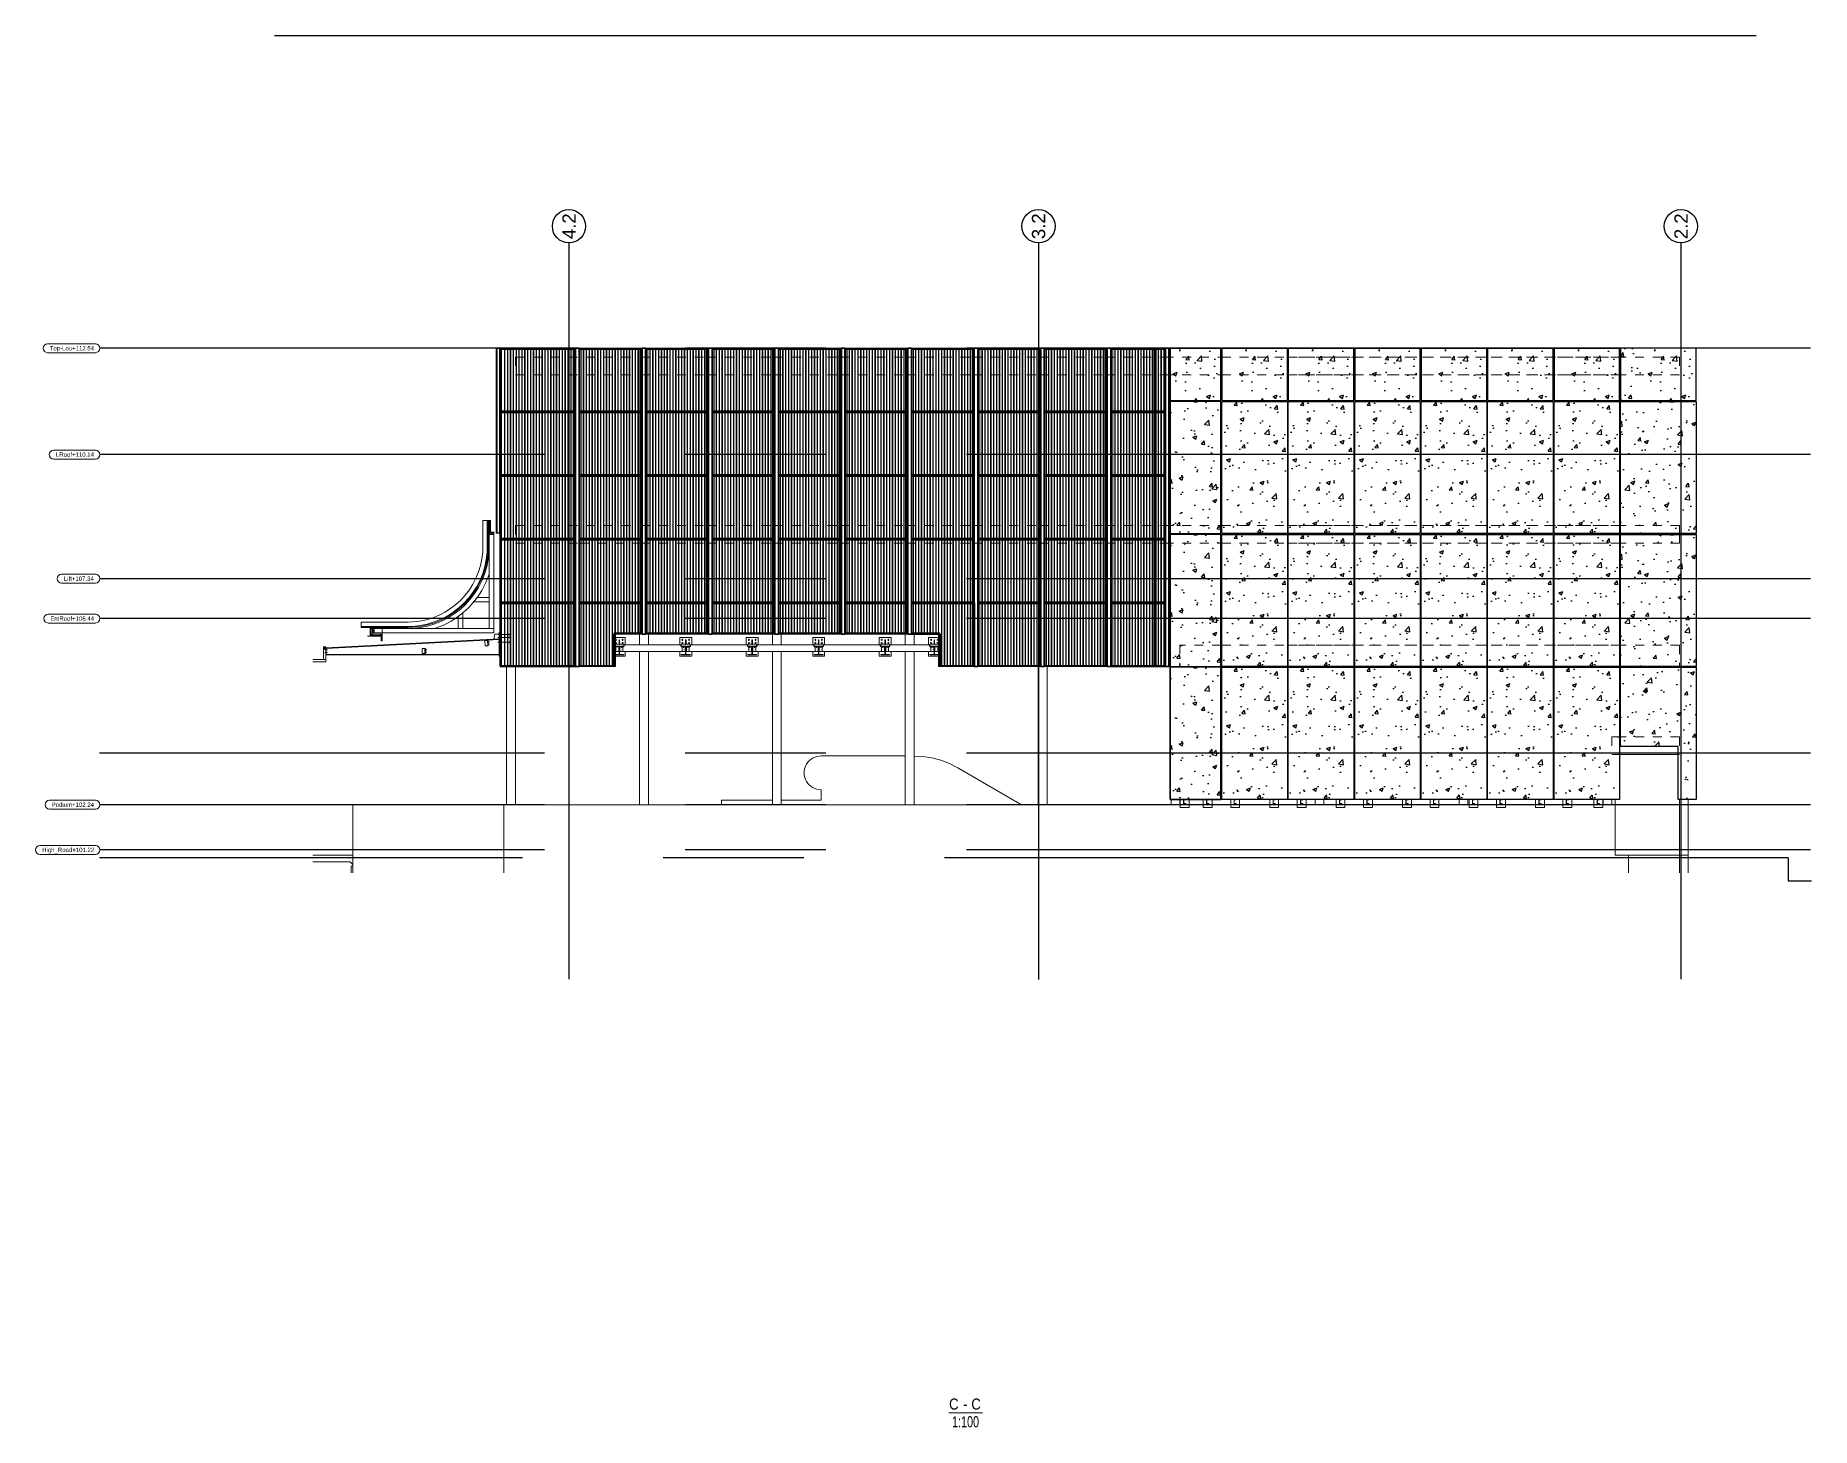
# Model space of a CAD drawing. Header units: millimetres. Extents: x -220592 to 404889, y -217665 to 38245.
# Drawn here: x 995.21 to 1035.3, y -503.44 to -472.03 of the extents above; entities that cross this region are included whole.
import ezdxf
from ezdxf.enums import TextEntityAlignment as Align

# ---------------------------------------------------------------- set-up
doc = ezdxf.new("R2010")
doc.units = ezdxf.units.MM
for name, pattern in [('CENTER2', [28.575, 19.05, -3.175, 3.175, -3.175]), ('HIDDEN', [0.375, 0.25, -0.125]), ('HIDDENX2', [0.75, 0.5, -0.25]), ('XKITLINE00', [0]), ('XKITLINE02', [4, 2, -2])]:
    doc.linetypes.add(name, pattern=pattern)
doc.layers.get('Defpoints').update_dxf_attribs({"color": 255})
for name, color, linetype in [('000 - 0_HIDE_OBJ_FRAMING_DEF_SUB_1', 1, 'Continuous'), ('MULLION', 3, 'Continuous'), ('Stan-Dim', 5, 'Continuous')]:
    doc.layers.add(name, color=color, linetype=linetype)
for name, color, linetype, lineweight in [('Bolt', 7, 'Continuous', 0), ('DIMENSION', 1, 'Continuous', 5), ('OtherObjectType', 1, 'Continuous', 0), ('Part', 2, 'Continuous', 0), ('S-GRID', 1, 'Continuous', 0)]:
    doc.layers.add(name, color=color, linetype=linetype, lineweight=lineweight)
doc.styles.add('ARIAL', font='arial.ttf')
doc.styles.add('ARIAL_NARROW', font='ARIALN.TTF')
doc.styles.add('RomanS', font='romans.shx', dxfattribs={"width": 0.8})
pattern_1 = [(50, (-91.2877, 12.7297), (0.91092334, -0.07969543), [0.09525, -1.04775]), (355, (-91.2877, 12.7297), (-0.1762171, 0.9552842), [0.0762, -0.8382029]), (100.451445, (-91.2118, 12.7231), (0.73470624, 0.87558876), [0.08095004, -0.8904512]), (46.1842, (-91.2877, 12.9837), (1.3553952, -0.2102116), [0.142875, -1.571625]), (96.63556, (-91.1747, 12.9662), (1.1870207, 1.2371306), [0.1214251, -1.335678]), (351.18415, (-91.2877, 12.9837), (1.1870207, 1.2371306), [0.1142998, -1.2572987]), (21, (-91.1607, 12.9202), (0.75807196, -0.511326), [0.09525, -1.04775]), (326, (-91.1607, 12.9202), (0.30901014, 0.9209398), [0.0762, -0.8382]), (71.451445, (-91.0975, 12.8776), (1.0670821, 0.40961384), [0.08095004, -0.8904497]), (37.5, (-91.28768, 12.72973), (0.01544302, 0.422775194), [0, -0.82804, 0, -0.8509, 0, -0.841375]), (7.5, (-91.2877, 12.72973), (0.33409831, 0.50090287), [0, -0.48514, 0, -0.80899, 0, -0.320675]), (327.5, (-91.5709, 12.72973), (0.67795298, -0.02864372), [0, -0.3175, 0, -0.9906, 0, -1.31445]), (317.5, (-91.6979, 12.72973), (0.7406459, 0.12713246), [0, -0.41275, 0, -0.65786, 0, -0.93345])]
pattern_2 = [(50, (-89.7877, 12.7297), (0.91092334, -0.07969543), [0.09525, -1.04775]), (355, (-89.7877, 12.7297), (-0.1762171, 0.9552842), [0.0762, -0.8382029]), (100.451445, (-89.7118, 12.7231), (0.73470624, 0.87558876), [0.08095004, -0.8904512]), (46.1842, (-89.7877, 12.9837), (1.3553952, -0.2102116), [0.142875, -1.571625]), (96.63556, (-89.6747, 12.9662), (1.1870207, 1.2371306), [0.1214251, -1.335678]), (351.18415, (-89.7877, 12.9837), (1.1870207, 1.2371306), [0.1142998, -1.2572987]), (21, (-89.6607, 12.9202), (0.75807196, -0.511326), [0.09525, -1.04775]), (326, (-89.6607, 12.9202), (0.30901014, 0.9209398), [0.0762, -0.8382]), (71.451445, (-89.5975, 12.8776), (1.0670821, 0.40961384), [0.08095004, -0.8904497]), (37.5, (-89.78768, 12.72973), (0.01544302, 0.422775194), [0, -0.82804, 0, -0.8509, 0, -0.841375]), (7.5, (-89.7877, 12.72973), (0.33409831, 0.50090287), [0, -0.48514, 0, -0.80899, 0, -0.320675]), (327.5, (-90.0709, 12.72973), (0.67795298, -0.02864372), [0, -0.3175, 0, -0.9906, 0, -1.31445]), (317.5, (-90.1979, 12.72973), (0.7406459, 0.12713246), [0, -0.41275, 0, -0.65786, 0, -0.93345])]
pattern_3 = [(50, (-88.2877, 12.7297), (0.91092334, -0.07969543), [0.09525, -1.04775]), (355, (-88.2877, 12.7297), (-0.1762171, 0.9552842), [0.0762, -0.8382029]), (100.451445, (-88.2118, 12.7231), (0.73470624, 0.87558876), [0.08095004, -0.8904512]), (46.1842, (-88.2877, 12.9837), (1.3553952, -0.2102116), [0.142875, -1.571625]), (96.63556, (-88.1747, 12.9662), (1.1870207, 1.2371306), [0.1214251, -1.335678]), (351.18415, (-88.2877, 12.9837), (1.1870207, 1.2371306), [0.1142998, -1.2572987]), (21, (-88.1607, 12.9202), (0.75807196, -0.511326), [0.09525, -1.04775]), (326, (-88.1607, 12.9202), (0.30901014, 0.9209398), [0.0762, -0.8382]), (71.451445, (-88.0975, 12.8776), (1.0670821, 0.40961384), [0.08095004, -0.8904497]), (37.5, (-88.28768, 12.72973), (0.01544302, 0.422775194), [0, -0.82804, 0, -0.8509, 0, -0.841375]), (7.5, (-88.2877, 12.72973), (0.33409831, 0.50090287), [0, -0.48514, 0, -0.80899, 0, -0.320675]), (327.5, (-88.5709, 12.72973), (0.67795298, -0.02864372), [0, -0.3175, 0, -0.9906, 0, -1.31445]), (317.5, (-88.6979, 12.72973), (0.7406459, 0.12713246), [0, -0.41275, 0, -0.65786, 0, -0.93345])]
pattern_4 = [(50, (-86.7877, 12.7297), (0.91092334, -0.07969543), [0.09525, -1.04775]), (355, (-86.7877, 12.7297), (-0.1762171, 0.9552842), [0.0762, -0.8382029]), (100.451445, (-86.7118, 12.7231), (0.73470624, 0.87558876), [0.08095004, -0.8904512]), (46.1842, (-86.7877, 12.9837), (1.3553952, -0.2102116), [0.142875, -1.571625]), (96.63556, (-86.6747, 12.9662), (1.1870207, 1.2371306), [0.1214251, -1.335678]), (351.18415, (-86.7877, 12.9837), (1.1870207, 1.2371306), [0.1142998, -1.2572987]), (21, (-86.6607, 12.9202), (0.75807196, -0.511326), [0.09525, -1.04775]), (326, (-86.6607, 12.9202), (0.30901014, 0.9209398), [0.0762, -0.8382]), (71.451445, (-86.5975, 12.8776), (1.0670821, 0.40961384), [0.08095004, -0.8904497]), (37.5, (-86.78768, 12.72973), (0.01544302, 0.422775194), [0, -0.82804, 0, -0.8509, 0, -0.841375]), (7.5, (-86.7877, 12.72973), (0.33409831, 0.50090287), [0, -0.48514, 0, -0.80899, 0, -0.320675]), (327.5, (-87.0709, 12.72973), (0.67795298, -0.02864372), [0, -0.3175, 0, -0.9906, 0, -1.31445]), (317.5, (-87.1979, 12.72973), (0.7406459, 0.12713246), [0, -0.41275, 0, -0.65786, 0, -0.93345])]
pattern_5 = [(50, (-85.2877, 12.7297), (0.91092334, -0.07969543), [0.09525, -1.04775]), (355, (-85.2877, 12.7297), (-0.1762171, 0.9552842), [0.0762, -0.8382029]), (100.451445, (-85.2118, 12.7231), (0.73470624, 0.87558876), [0.08095004, -0.8904512]), (46.1842, (-85.2877, 12.9837), (1.3553952, -0.2102116), [0.142875, -1.571625]), (96.63556, (-85.1747, 12.9662), (1.1870207, 1.2371306), [0.1214251, -1.335678]), (351.18415, (-85.2877, 12.9837), (1.1870207, 1.2371306), [0.1142998, -1.2572987]), (21, (-85.1607, 12.9202), (0.75807196, -0.511326), [0.09525, -1.04775]), (326, (-85.1607, 12.9202), (0.30901014, 0.9209398), [0.0762, -0.8382]), (71.451445, (-85.0975, 12.8776), (1.0670821, 0.40961384), [0.08095004, -0.8904497]), (37.5, (-85.28768, 12.72973), (0.01544302, 0.422775194), [0, -0.82804, 0, -0.8509, 0, -0.841375]), (7.5, (-85.2877, 12.72973), (0.33409831, 0.50090287), [0, -0.48514, 0, -0.80899, 0, -0.320675]), (327.5, (-85.5709, 12.72973), (0.67795298, -0.02864372), [0, -0.3175, 0, -0.9906, 0, -1.31445]), (317.5, (-85.6979, 12.72973), (0.7406459, 0.12713246), [0, -0.41275, 0, -0.65786, 0, -0.93345])]
pattern_6 = [(50, (-83.7877, 12.7297), (0.91092334, -0.07969543), [0.09525, -1.04775]), (355, (-83.7877, 12.7297), (-0.1762171, 0.9552842), [0.0762, -0.8382029]), (100.451445, (-83.7118, 12.7231), (0.73470624, 0.87558876), [0.08095004, -0.8904512]), (46.1842, (-83.7877, 12.9837), (1.3553952, -0.2102116), [0.142875, -1.571625]), (96.63556, (-83.6747, 12.9662), (1.1870207, 1.2371306), [0.1214251, -1.335678]), (351.18415, (-83.7877, 12.9837), (1.1870207, 1.2371306), [0.1142998, -1.2572987]), (21, (-83.6607, 12.9202), (0.75807196, -0.511326), [0.09525, -1.04775]), (326, (-83.6607, 12.9202), (0.30901014, 0.9209398), [0.0762, -0.8382]), (71.451445, (-83.5975, 12.8776), (1.0670821, 0.40961384), [0.08095004, -0.8904497]), (37.5, (-83.78768, 12.72973), (0.01544302, 0.422775194), [0, -0.82804, 0, -0.8509, 0, -0.841375]), (7.5, (-83.7877, 12.72973), (0.33409831, 0.50090287), [0, -0.48514, 0, -0.80899, 0, -0.320675]), (327.5, (-84.0709, 12.72973), (0.67795298, -0.02864372), [0, -0.3175, 0, -0.9906, 0, -1.31445]), (317.5, (-84.1979, 12.72973), (0.7406459, 0.12713246), [0, -0.41275, 0, -0.65786, 0, -0.93345])]
pattern_7 = [(50, (-91.2877, 9.7297), (0.91092334, -0.07969543), [0.09525, -1.04775]), (355, (-91.2877, 9.7297), (-0.1762171, 0.9552842), [0.0762, -0.8382029]), (100.451445, (-91.2118, 9.7231), (0.73470624, 0.87558876), [0.08095004, -0.8904512]), (46.1842, (-91.2877, 9.9837), (1.3553952, -0.2102116), [0.142875, -1.571625]), (96.63556, (-91.1747, 9.9662), (1.1870207, 1.2371306), [0.1214251, -1.335678]), (351.18415, (-91.2877, 9.9837), (1.1870207, 1.2371306), [0.1142998, -1.2572987]), (21, (-91.1607, 9.9202), (0.75807196, -0.511326), [0.09525, -1.04775]), (326, (-91.1607, 9.9202), (0.30901014, 0.9209398), [0.0762, -0.8382]), (71.451445, (-91.0975, 9.8776), (1.0670821, 0.40961384), [0.08095004, -0.8904497]), (37.5, (-91.28768, 9.72973), (0.01544302, 0.422775194), [0, -0.82804, 0, -0.8509, 0, -0.841375]), (7.5, (-91.2877, 9.72973), (0.33409831, 0.50090287), [0, -0.48514, 0, -0.80899, 0, -0.320675]), (327.5, (-91.5709, 9.72973), (0.67795298, -0.02864372), [0, -0.3175, 0, -0.9906, 0, -1.31445]), (317.5, (-91.6979, 9.72973), (0.7406459, 0.12713246), [0, -0.41275, 0, -0.65786, 0, -0.93345])]
pattern_8 = [(50, (-91.2877, 6.7297), (0.91092334, -0.07969543), [0.09525, -1.04775]), (355, (-91.2877, 6.7297), (-0.1762171, 0.9552842), [0.0762, -0.8382029]), (100.451445, (-91.2118, 6.7231), (0.73470624, 0.87558876), [0.08095004, -0.8904512]), (46.1842, (-91.2877, 6.9837), (1.3553952, -0.2102116), [0.142875, -1.571625]), (96.63556, (-91.1747, 6.9662), (1.1870207, 1.2371306), [0.1214251, -1.335678]), (351.18415, (-91.2877, 6.9837), (1.1870207, 1.2371306), [0.1142998, -1.2572987]), (21, (-91.1607, 6.9202), (0.75807196, -0.511326), [0.09525, -1.04775]), (326, (-91.1607, 6.9202), (0.30901014, 0.9209398), [0.0762, -0.8382]), (71.451445, (-91.0975, 6.8776), (1.0670821, 0.40961384), [0.08095004, -0.8904497]), (37.5, (-91.28768, 6.72973), (0.01544302, 0.422775194), [0, -0.82804, 0, -0.8509, 0, -0.841375]), (7.5, (-91.2877, 6.72973), (0.33409831, 0.50090287), [0, -0.48514, 0, -0.80899, 0, -0.320675]), (327.5, (-91.5709, 6.72973), (0.67795298, -0.02864372), [0, -0.3175, 0, -0.9906, 0, -1.31445]), (317.5, (-91.6979, 6.72973), (0.7406459, 0.12713246), [0, -0.41275, 0, -0.65786, 0, -0.93345])]

msp = doc.modelspace()

# ---------------------------------------------------------------- texts
at = {"layer": 'S-GRID', "style": 'ARIAL', "width": 0.85}
for s, p in [('Top-Lou+112.54', (995.5279, -479.1395)), ('LRoof+110.14', (995.6687, -481.5395)), ('Lift+107.34', (995.8467, -484.3395)), ('EntRoof+106.44', (995.5427, -485.2395)), ('Podium+102.24', (995.5724, -489.4395)), ('High_Road+101.22', (995.3574, -490.4595))]:
    msp.add_text(s, height=0.1, dxfattribs=at).set_placement(p)

# ---------------------------------------------------------------- blocks, each defined once
blk = doc.blocks.new('*A3696')
at = {"layer": '000 - 0_HIDE_OBJ_FRAMING_DEF_SUB_1', "linetype": 'XKITLINE00', "lineweight": 0}
for p, q in [((-59.258177, -89.227856), (-59.408461, -89.077572)), ((-58.78582, -89.227856), (-58.936104, -89.077572)), ((-58.313463, -89.227856), (-58.463748, -89.077572)), ((-57.841107, -89.227856), (-57.991391, -89.077572)), ((-57.408461, -89.188145), (-57.519034, -89.077572))]:
    blk.add_line(p, q, dxfattribs=at)
blk = doc.blocks.new('*A3697')
at = {"layer": '000 - 0_HIDE_OBJ_FRAMING_DEF_SUB_1', "linetype": 'XKITLINE00', "lineweight": 0}
for p, q in [((-44.308461, -91.023622), (-44.408461, -90.923622)), ((-43.994152, -91.023622), (-44.094152, -90.923622)), ((-43.679843, -91.023622), (-43.779843, -90.923622)), ((-43.365534, -91.023622), (-43.465534, -90.923622)), ((-43.051225, -91.023622), (-43.151225, -90.923622)), ((-42.736917, -91.023622), (-42.836917, -90.923622)), ((-42.422608, -91.023622), (-42.522608, -90.923622))]:
    blk.add_line(p, q, dxfattribs=at)
blk = doc.blocks.new('*A3698')
at = {"layer": '000 - 0_HIDE_OBJ_FRAMING_DEF_SUB_1', "linetype": 'XKITLINE00', "lineweight": 0}
for p, q in [((-43.458461, -89.542099), (-43.358461, -89.442099)), ((-43.458461, -89.856408), (-43.358461, -89.756408)), ((-43.458461, -90.170717), (-43.358461, -90.070717)), ((-43.458461, -90.485026), (-43.358461, -90.385026)), ((-43.458461, -90.799335), (-43.358461, -90.699335))]:
    blk.add_line(p, q, dxfattribs=at)
blk = doc.blocks.new('*A3699')
at = {"layer": '000 - 0_HIDE_OBJ_FRAMING_DEF_SUB_1', "linetype": 'XKITLINE00', "lineweight": 0}
for p, q in [((-44.258177, -89.227856), (-44.408461, -89.077572)), ((-43.78582, -89.227856), (-43.936104, -89.077572)), ((-43.313463, -89.227856), (-43.463748, -89.077572)), ((-42.841107, -89.227856), (-42.991391, -89.077572)), ((-42.408461, -89.188145), (-42.519034, -89.077572))]:
    blk.add_line(p, q, dxfattribs=at)
blk = doc.blocks.new('*A3700')
at = {"layer": '000 - 0_HIDE_OBJ_FRAMING_DEF_SUB_1', "linetype": 'XKITLINE00', "lineweight": 0}
for p, q in [((-17.338461, -89.542099), (-17.238461, -89.442099)), ((-17.338461, -89.856408), (-17.238461, -89.756408)), ((-17.338461, -90.170717), (-17.238461, -90.070717)), ((-17.338461, -90.485026), (-17.238461, -90.385026)), ((-17.338461, -90.799335), (-17.238461, -90.699335))]:
    blk.add_line(p, q, dxfattribs=at)
blk = doc.blocks.new('*A3701')
at = {"layer": '000 - 0_HIDE_OBJ_FRAMING_DEF_SUB_1', "linetype": 'XKITLINE00', "lineweight": 0}
for p, q in [((-29.258177, -89.227856), (-29.408461, -89.077572)), ((-28.78582, -89.227856), (-28.936104, -89.077572)), ((-28.313463, -89.227856), (-28.463748, -89.077572)), ((-27.841107, -89.227856), (-27.991391, -89.077572)), ((-27.408461, -89.188145), (-27.519034, -89.077572))]:
    blk.add_line(p, q, dxfattribs=at)
blk = doc.blocks.new('*A3702')
at = {"layer": '000 - 0_HIDE_OBJ_FRAMING_DEF_SUB_1', "linetype": 'XKITLINE00', "lineweight": 0}
for p, q in [((-28.458461, -89.542099), (-28.358461, -89.442099)), ((-28.458461, -89.856408), (-28.358461, -89.756408)), ((-28.458461, -90.170717), (-28.358461, -90.070717)), ((-28.458461, -90.485026), (-28.358461, -90.385026)), ((-28.458461, -90.799335), (-28.358461, -90.699335))]:
    blk.add_line(p, q, dxfattribs=at)
blk = doc.blocks.new('*A3703')
at = {"layer": '000 - 0_HIDE_OBJ_FRAMING_DEF_SUB_1', "linetype": 'XKITLINE00', "lineweight": 0}
for p, q in [((-29.308461, -91.023622), (-29.408461, -90.923622)), ((-28.994152, -91.023622), (-29.094152, -90.923622)), ((-28.679843, -91.023622), (-28.779843, -90.923622)), ((-28.365534, -91.023622), (-28.465534, -90.923622)), ((-28.051225, -91.023622), (-28.151225, -90.923622)), ((-27.736917, -91.023622), (-27.836917, -90.923622)), ((-27.422608, -91.023622), (-27.522608, -90.923622))]:
    blk.add_line(p, q, dxfattribs=at)
blk = doc.blocks.new('*A3704')
at = {"layer": '000 - 0_HIDE_OBJ_FRAMING_DEF_SUB_1', "linetype": 'XKITLINE00', "lineweight": 0}
for p, q in [((-18.188461, -91.023622), (-18.288461, -90.923622)), ((-17.874152, -91.023622), (-17.974152, -90.923622)), ((-17.559843, -91.023622), (-17.659843, -90.923622)), ((-17.245534, -91.023622), (-17.345534, -90.923622)), ((-16.931225, -91.023622), (-17.031225, -90.923622)), ((-16.616917, -91.023622), (-16.716917, -90.923622)), ((-16.302608, -91.023622), (-16.402608, -90.923622))]:
    blk.add_line(p, q, dxfattribs=at)
blk = doc.blocks.new('*A3705')
at = {"layer": '000 - 0_HIDE_OBJ_FRAMING_DEF_SUB_1', "linetype": 'XKITLINE00', "lineweight": 0}
for p, q in [((-18.138177, -89.227856), (-18.288461, -89.077572)), ((-18.288461, -89.077572), (-18.288461, -89.077572)), ((-17.66582, -89.227856), (-17.816104, -89.077572)), ((-17.193463, -89.227856), (-17.343748, -89.077572)), ((-16.721107, -89.227856), (-16.871391, -89.077572)), ((-16.288461, -89.188145), (-16.399034, -89.077572))]:
    blk.add_line(p, q, dxfattribs=at)
blk = doc.blocks.new('*A3706')
at = {"layer": '000 - 0_HIDE_OBJ_FRAMING_DEF_SUB_1', "linetype": 'XKITLINE00', "lineweight": 0}
for p, q in [((-74.258177, -89.227856), (-74.408461, -89.077572)), ((-73.78582, -89.227856), (-73.936104, -89.077572)), ((-73.313463, -89.227856), (-73.463748, -89.077572)), ((-72.841107, -89.227856), (-72.991391, -89.077572)), ((-72.408461, -89.188145), (-72.519034, -89.077572))]:
    blk.add_line(p, q, dxfattribs=at)
blk = doc.blocks.new('*A3707')
at = {"layer": '000 - 0_HIDE_OBJ_FRAMING_DEF_SUB_1', "linetype": 'XKITLINE00', "lineweight": 0}
for p, q in [((-73.458461, -89.542099), (-73.358461, -89.442099)), ((-73.458461, -89.856408), (-73.358461, -89.756408)), ((-73.458461, -90.170717), (-73.358461, -90.070717)), ((-73.458461, -90.485026), (-73.358461, -90.385026)), ((-73.458461, -90.799335), (-73.358461, -90.699335))]:
    blk.add_line(p, q, dxfattribs=at)
blk = doc.blocks.new('*A3708')
at = {"layer": '000 - 0_HIDE_OBJ_FRAMING_DEF_SUB_1', "linetype": 'XKITLINE00', "lineweight": 0}
for p, q in [((-89.258177, -89.227856), (-89.408461, -89.077572)), ((-88.78582, -89.227856), (-88.936104, -89.077572)), ((-88.313463, -89.227856), (-88.463748, -89.077572)), ((-87.841107, -89.227856), (-87.991391, -89.077572)), ((-87.408461, -89.188145), (-87.519034, -89.077572))]:
    blk.add_line(p, q, dxfattribs=at)
blk = doc.blocks.new('*A3709')
at = {"layer": '000 - 0_HIDE_OBJ_FRAMING_DEF_SUB_1', "linetype": 'XKITLINE00', "lineweight": 0}
for p, q in [((-88.458461, -89.542099), (-88.358461, -89.442099)), ((-88.458461, -89.856408), (-88.358461, -89.756408)), ((-88.458461, -90.170717), (-88.358461, -90.070717)), ((-88.458461, -90.485026), (-88.358461, -90.385026)), ((-88.458461, -90.799335), (-88.358461, -90.699335))]:
    blk.add_line(p, q, dxfattribs=at)
blk = doc.blocks.new('*A3710')
at = {"layer": '000 - 0_HIDE_OBJ_FRAMING_DEF_SUB_1', "linetype": 'XKITLINE00', "lineweight": 0}
for p, q in [((-74.308461, -91.023622), (-74.408461, -90.923622)), ((-73.994152, -91.023622), (-74.094152, -90.923622)), ((-73.679843, -91.023622), (-73.779843, -90.923622)), ((-73.365534, -91.023622), (-73.465534, -90.923622)), ((-73.051225, -91.023622), (-73.151225, -90.923622)), ((-72.736917, -91.023622), (-72.836917, -90.923622)), ((-72.422608, -91.023622), (-72.522608, -90.923622))]:
    blk.add_line(p, q, dxfattribs=at)
blk = doc.blocks.new('*A3711')
at = {"layer": '000 - 0_HIDE_OBJ_FRAMING_DEF_SUB_1', "linetype": 'XKITLINE00', "lineweight": 0}
for p, q in [((-89.308461, -91.023622), (-89.408461, -90.923622)), ((-88.994152, -91.023622), (-89.094152, -90.923622)), ((-88.679843, -91.023622), (-88.779843, -90.923622)), ((-88.365534, -91.023622), (-88.465534, -90.923622)), ((-88.051225, -91.023622), (-88.151225, -90.923622)), ((-87.736917, -91.023622), (-87.836917, -90.923622)), ((-87.422608, -91.023622), (-87.522608, -90.923622))]:
    blk.add_line(p, q, dxfattribs=at)
blk = doc.blocks.new('*A3712')
at = {"layer": '000 - 0_HIDE_OBJ_FRAMING_DEF_SUB_1', "linetype": 'XKITLINE00', "lineweight": 0}
for p, q in [((-58.458461, -89.542099), (-58.358461, -89.442099)), ((-58.458461, -89.856408), (-58.358461, -89.756408)), ((-58.458461, -90.170717), (-58.358461, -90.070717)), ((-58.458461, -90.485026), (-58.358461, -90.385026)), ((-58.458461, -90.799335), (-58.358461, -90.699335))]:
    blk.add_line(p, q, dxfattribs=at)
blk = doc.blocks.new('*A3713')
at = {"layer": '000 - 0_HIDE_OBJ_FRAMING_DEF_SUB_1', "linetype": 'XKITLINE00', "lineweight": 0}
for p, q in [((-59.308461, -91.023622), (-59.408461, -90.923622)), ((-58.994152, -91.023622), (-59.094152, -90.923622)), ((-58.679843, -91.023622), (-58.779843, -90.923622)), ((-58.365534, -91.023622), (-58.465534, -90.923622)), ((-58.051225, -91.023622), (-58.151225, -90.923622)), ((-57.736917, -91.023622), (-57.836917, -90.923622)), ((-57.422608, -91.023622), (-57.522608, -90.923622))]:
    blk.add_line(p, q, dxfattribs=at)
blk = doc.blocks.new('*A5160')
at = {"layer": 'Part', "linetype": 'XKITLINE00', "lineweight": 0}
for p, q in [((-15.938502, -93.323645), (-15.819649, -93.323645)), ((-15.938502, -93.623645), (-15.938502, -93.323645)), ((-8.484438, -93.623645), (-15.938502, -93.623645)), ((-8.484438, -93.623645), (-8.484438, -93.523645))]:
    blk.add_line(p, q, dxfattribs=at)
blk = doc.blocks.new('*A5165')
at = {"layer": 'Part', "linetype": 'XKITLINE00', "lineweight": 0}
for p, q in [((-8.484438, -21.823645), (-22.284324, -21.823645)), ((-22.284324, -21.823645), (-22.284324, -21.923645)), ((-8.484438, -21.923645), (-8.484438, -21.823645))]:
    blk.add_line(p, q, dxfattribs=at)
blk = doc.blocks.new('*A5181')
at = {"layer": '000 - 0_HIDE_OBJ_FRAMING_DEF_SUB_1', "linetype": 'XKITLINE00', "lineweight": 0}
for p, q in [((-114.449756, -124.823645), (136.393457, -124.823645)), ((-114.449756, -140.157145), (-114.449756, -124.823645)), ((136.393457, -136.223645), (136.393457, -124.823645)), ((139.400271, -136.223645), (136.393457, -136.223645)), ((139.400271, -140.157145), (139.400271, -136.223645))]:
    blk.add_line(p, q, dxfattribs=at)
blk = doc.blocks.new('*A5182')
at = {"layer": '000 - 0_HIDE_OBJ_FRAMING_DEF_SUB_1', "linetype": 'XKITLINE00', "lineweight": 0}
for p, q in [((-43.792038, -113.934404), (-44.650802, -114.260126)), ((-42.880279, -113.823655), (-43.792038, -113.934404)), ((-23.850168, -113.823655), (-42.880279, -113.823655)), ((-21.850168, -113.832517), (-19.928677, -113.933223)), ((-17.861014, -114.26071), (-19.928677, -113.933223)), ((-15.838908, -114.80253), (-17.861014, -114.26071)), ((-13.884515, -115.552745), (-15.838908, -114.80253)), ((-13.884515, -115.552745), (-12.019244, -116.503137)), ((-12.019244, -116.503137), (2.391947, -124.823645)), ((-65.340275, -123.823636), (-53.850184, -123.823636)), ((-65.340275, -124.823645), (-65.340275, -123.823636)), ((-51.850184, -123.823636), (-42.880279, -123.823636)), ((-44.650802, -121.007176), (-43.792038, -121.332898)), ((-43.792038, -121.332898), (-42.880279, -121.443647)), ((-42.880279, -121.443647), (-42.880279, -123.823636))]:
    blk.add_line(p, q, dxfattribs=at)
blk.add_arc((-42.880096, -117.633651), 3.809996, 117.694213, 242.305787, dxfattribs=at)
blk = doc.blocks.new('*A5183')
at = {"layer": 'Part', "linetype": 'XKITLINE00', "lineweight": 0}
for p, q in [((-148.526527, -138.723645), (-148.946531, -138.723645)), ((-148.946531, -138.723645), (-148.946531, -140.157145))]:
    blk.add_line(p, q, dxfattribs=at)
blk = doc.blocks.new('*A5184')
at = {"layer": 'Part', "linetype": 'XKITLINE00', "lineweight": 0}
for p, q in [((-157.582288, -136.223645), (-148.526527, -136.223645)), ((-157.582288, -137.723645), (-149.146531, -137.723645)), ((-148.526527, -138.343648), (-149.146531, -137.723645))]:
    blk.add_line(p, q, dxfattribs=at)
blk = doc.blocks.new('*A5185')
at = {"layer": 'Part', "linetype": 'XKITLINE00', "lineweight": 0}
for p, q in [((-148.526527, -124.823645), (-114.449756, -124.823645)), ((-148.526527, -140.157145), (-148.526527, -124.823645)), ((-114.449756, -124.823645), (-114.449756, -140.157145))]:
    blk.add_line(p, q, dxfattribs=at)
blk = doc.blocks.new('*A5186')
at = {"layer": '000 - 0_HIDE_OBJ_FRAMING_DEF_SUB_1', "linetype": 'XKITLINE00', "lineweight": 0}
for p, q in [((139.399336, -136.223645), (152.900232, -136.223645)), ((139.399336, -140.157145), (139.399336, -136.223645)), ((152.900232, -136.223645), (152.900232, -140.157145))]:
    blk.add_line(p, q, dxfattribs=at)
blk = doc.blocks.new('*A5188')
at = {"layer": '000 - 0_HIDE_OBJ_FRAMING_DEF_SUB_1', "linetype": 'XKITLINE02', "lineweight": 0}
for p, q in [((-111.850241, -61.823645), (-111.850241, -65.823645)), ((-111.850241, -61.823645), (-83.384438, -61.823645)), ((-83.384195, -61.823645), (-68.384438, -61.823645)), ((-68.384195, -61.823645), (-53.384438, -61.823645)), ((-53.384195, -61.823645), (-38.384438, -61.823645)), ((-38.384195, -61.823645), (-23.384438, -61.823645)), ((-23.384195, -61.823645), (-8.384438, -61.823645)), ((-8.384195, -61.823645), (6.615562, -61.823645)), ((6.615805, -61.823645), (21.615562, -61.823645)), ((21.615805, -61.823645), (34.665362, -61.823645)), ((34.665605, -61.823645), (47.400191, -61.823645)), ((47.600191, -61.823645), (62.400191, -61.823645)), ((150.893715, -61.823645), (62.600191, -61.823645)), ((62.600191, -61.823645), (77.400191, -61.823645)), ((77.600191, -61.823645), (92.400191, -61.823645)), ((107.400191, -61.823645), (92.600191, -61.823645)), ((122.400191, -61.823645), (107.600191, -61.823645)), ((137.400191, -61.823645), (122.600191, -61.823645)), ((150.893715, -61.823645), (137.600191, -61.823645)), ((150.893715, -61.823645), (150.893715, -63.623645)), ((150.893715, -63.823645), (150.893715, -65.823645)), ((-111.850241, -65.823645), (-97.38454, -65.823645)), ((-97.384298, -65.823645), (-83.384543, -65.823645)), ((-83.3843, -65.823645), (-68.384543, -65.823645)), ((-68.3843, -65.823645), (-53.384543, -65.823645)), ((-53.3843, -65.823645), (-38.384543, -65.823645)), ((-38.3843, -65.823645), (-23.384543, -65.823645)), ((-23.3843, -65.823645), (-8.384438, -65.823645)), ((-8.384195, -65.823645), (6.615562, -65.823645)), ((6.615805, -65.823645), (21.615562, -65.823645)), ((21.615805, -65.823645), (34.665362, -65.823645)), ((34.665605, -65.823645), (47.400191, -65.823645)), ((47.600191, -65.823645), (62.400191, -65.823645)), ((150.893715, -65.823645), (62.600191, -65.823645)), ((62.600191, -65.823645), (77.400191, -65.823645)), ((77.600191, -65.823645), (92.400191, -65.823645)), ((107.400191, -65.823645), (92.600191, -65.823645)), ((122.400191, -65.823645), (107.600191, -65.823645)), ((137.400191, -65.823645), (122.600191, -65.823645)), ((150.893715, -65.823645), (137.600191, -65.823645))]:
    blk.add_line(p, q, dxfattribs=at)
at = {"layer": '000 - 0_HIDE_OBJ_FRAMING_DEF_SUB_1', "linetype": 'XKITLINE00', "lineweight": 0}
for p, q in [((-83.384438, -61.823645), (-83.384195, -61.823645)), ((-68.384438, -61.823645), (-68.384195, -61.823645)), ((-53.384438, -61.823645), (-53.384195, -61.823645)), ((-38.384438, -61.823645), (-38.384195, -61.823645)), ((-23.384438, -61.823645), (-23.384195, -61.823645)), ((-8.384438, -61.823645), (-8.384195, -61.823645)), ((6.615562, -61.823645), (6.615805, -61.823645)), ((21.615562, -61.823645), (21.615805, -61.823645)), ((34.665362, -61.823645), (34.665605, -61.823645)), ((47.400191, -61.823645), (47.600191, -61.823645)), ((62.400191, -61.823645), (62.600191, -61.823645)), ((77.400191, -61.823645), (77.600191, -61.823645)), ((92.400191, -61.823645), (92.600191, -61.823645)), ((107.600191, -61.823645), (107.400191, -61.823645)), ((122.600191, -61.823645), (122.400191, -61.823645)), ((137.600191, -61.823645), (137.400191, -61.823645)), ((150.893715, -63.623645), (150.893715, -63.823645)), ((-97.38454, -65.823645), (-97.384298, -65.823645)), ((-83.384543, -65.823645), (-83.3843, -65.823645)), ((-68.384543, -65.823645), (-68.3843, -65.823645)), ((-53.384543, -65.823645), (-53.3843, -65.823645)), ((-38.384543, -65.823645), (-38.3843, -65.823645)), ((-23.384543, -65.823645), (-23.3843, -65.823645)), ((-8.384438, -65.823645), (-8.384195, -65.823645)), ((6.615562, -65.823645), (6.615805, -65.823645)), ((21.615562, -65.823645), (21.615805, -65.823645)), ((34.665362, -65.823645), (34.665605, -65.823645)), ((47.400191, -65.823645), (47.600191, -65.823645)), ((62.400191, -65.823645), (62.600191, -65.823645)), ((77.400191, -65.823645), (77.600191, -65.823645)), ((92.400191, -65.823645), (92.600191, -65.823645)), ((107.600191, -65.823645), (107.400191, -65.823645)), ((122.600191, -65.823645), (122.400191, -65.823645)), ((137.600191, -65.823645), (137.400191, -65.823645))]:
    blk.add_line(p, q, dxfattribs=at)
blk = doc.blocks.new('*A5189')
at = {"layer": '000 - 0_HIDE_OBJ_FRAMING_DEF_SUB_1', "linetype": 'XKITLINE02', "lineweight": 0}
for p, q in [((-111.850241, -23.823645), (-111.850241, -27.823645)), ((-111.850241, -23.823645), (-83.384543, -23.823645)), ((-83.3843, -23.823645), (-68.384543, -23.823645)), ((-68.3843, -23.823645), (-53.384543, -23.823645)), ((-53.3843, -23.823645), (-38.384543, -23.823645)), ((-38.3843, -23.823645), (-23.384543, -23.823645)), ((-23.3843, -23.823645), (-8.384543, -23.823645)), ((-8.3843, -23.823645), (6.615457, -23.823645)), ((6.6157, -23.823645), (21.615457, -23.823645)), ((21.6157, -23.823645), (34.665257, -23.823645)), ((34.6655, -23.823645), (47.400191, -23.823645)), ((47.600191, -23.823645), (62.400191, -23.823645)), ((150.893715, -23.823645), (62.600191, -23.823645)), ((62.600191, -23.823645), (77.400191, -23.823645)), ((77.600191, -23.823645), (92.400191, -23.823645)), ((107.400191, -23.823645), (92.600191, -23.823645)), ((122.400191, -23.823645), (107.600191, -23.823645)), ((137.400191, -23.823645), (122.600191, -23.823645)), ((150.893715, -23.823645), (137.600191, -23.823645)), ((150.893715, -23.823645), (150.893715, -27.823645)), ((-111.850241, -27.823645), (-83.384543, -27.823645)), ((-83.3843, -27.823645), (-68.384543, -27.823645)), ((-68.3843, -27.823645), (-53.384543, -27.823645)), ((-53.3843, -27.823645), (-38.384543, -27.823645)), ((-38.3843, -27.823645), (-23.384543, -27.823645)), ((-23.3843, -27.823645), (-8.384543, -27.823645)), ((-8.3843, -27.823645), (6.615457, -27.823645)), ((6.6157, -27.823645), (21.615457, -27.823645)), ((21.6157, -27.823645), (34.665257, -27.823645)), ((34.6655, -27.823645), (47.400191, -27.823645)), ((47.600191, -27.823645), (62.400191, -27.823645)), ((150.893715, -27.823645), (62.600191, -27.823645)), ((62.600191, -27.823645), (77.400191, -27.823645)), ((77.600191, -27.823645), (92.400191, -27.823645)), ((107.400191, -27.823645), (92.600191, -27.823645)), ((122.400191, -27.823645), (107.600191, -27.823645)), ((137.400191, -27.823645), (122.600191, -27.823645)), ((150.893715, -27.823645), (137.600191, -27.823645))]:
    blk.add_line(p, q, dxfattribs=at)
at = {"layer": '000 - 0_HIDE_OBJ_FRAMING_DEF_SUB_1', "linetype": 'XKITLINE00', "lineweight": 0}
for p, q in [((-83.384543, -23.823645), (-83.3843, -23.823645)), ((-68.384543, -23.823645), (-68.3843, -23.823645)), ((-53.384543, -23.823645), (-53.3843, -23.823645)), ((-38.384543, -23.823645), (-38.3843, -23.823645)), ((-23.384543, -23.823645), (-23.3843, -23.823645)), ((-8.384543, -23.823645), (-8.3843, -23.823645)), ((6.615457, -23.823645), (6.6157, -23.823645)), ((21.615457, -23.823645), (21.6157, -23.823645)), ((34.665257, -23.823645), (34.6655, -23.823645)), ((47.400191, -23.823645), (47.600191, -23.823645)), ((62.400191, -23.823645), (62.600191, -23.823645)), ((77.400191, -23.823645), (77.600191, -23.823645)), ((92.400191, -23.823645), (92.600191, -23.823645)), ((107.600191, -23.823645), (107.400191, -23.823645)), ((122.600191, -23.823645), (122.400191, -23.823645)), ((137.600191, -23.823645), (137.400191, -23.823645)), ((-83.384543, -27.823645), (-83.3843, -27.823645)), ((-68.384543, -27.823645), (-68.3843, -27.823645)), ((-53.384543, -27.823645), (-53.3843, -27.823645)), ((-38.384543, -27.823645), (-38.3843, -27.823645)), ((-23.384543, -27.823645), (-23.3843, -27.823645)), ((-8.384543, -27.823645), (-8.3843, -27.823645)), ((6.615457, -27.823645), (6.6157, -27.823645)), ((21.615457, -27.823645), (21.6157, -27.823645)), ((34.665257, -27.823645), (34.6655, -27.823645)), ((47.400191, -27.823645), (47.600191, -27.823645)), ((62.400191, -27.823645), (62.600191, -27.823645)), ((77.400191, -27.823645), (77.600191, -27.823645)), ((92.400191, -27.823645), (92.600191, -27.823645)), ((107.600191, -27.823645), (107.400191, -27.823645)), ((122.600191, -27.823645), (122.400191, -27.823645)), ((137.600191, -27.823645), (137.400191, -27.823645))]:
    blk.add_line(p, q, dxfattribs=at)
blk = doc.blocks.new('*A5190')
at = {"layer": '000 - 0_HIDE_OBJ_FRAMING_DEF_SUB_1', "linetype": 'XKITLINE00', "lineweight": 0}
for p, q in [((-53.384543, -23.823645), (-53.3843, -23.823645)), ((-53.850184, -88.731141), (-53.850184, -86.323645)), ((-51.850184, -88.731141), (-51.850184, -86.323645)), ((-53.850184, -124.823645), (-53.850184, -90.274129)), ((-51.850184, -124.823645), (-51.850184, -90.274129)), ((-51.850184, -124.823645), (-53.850184, -124.823645))]:
    blk.add_line(p, q, dxfattribs=at)
blk = doc.blocks.new('*A5191')
at = {"layer": '000 - 0_HIDE_OBJ_FRAMING_DEF_SUB_1', "linetype": 'XKITLINE00', "lineweight": 0}
for p, q in [((-83.384543, -23.823645), (-83.3843, -23.823645)), ((-83.850236, -88.731141), (-83.850236, -86.323645)), ((-81.850236, -88.731141), (-81.850236, -86.323645)), ((-83.850236, -124.823645), (-83.850236, -90.274129)), ((-81.850236, -124.823645), (-81.850236, -90.274129)), ((-81.850236, -124.823645), (-83.850236, -124.823645))]:
    blk.add_line(p, q, dxfattribs=at)
blk = doc.blocks.new('*A5192')
at = {"layer": 'Part', "linetype": 'XKITLINE00', "lineweight": 0}
for p, q in [((-115.249768, -82.823645), (-115.244298, -82.823645)), ((-115.249768, -92.823645), (-115.249768, -82.823645)), ((-114.299098, -82.823645), (-114.236908, -82.823645)), ((-115.249768, -92.823645), (-115.244298, -92.823645)), ((-114.299098, -92.823645), (-114.236908, -92.823645))]:
    blk.add_line(p, q, dxfattribs=at)
blk = doc.blocks.new('*A5193')
at = {"layer": '000 - 0_HIDE_OBJ_FRAMING_DEF_SUB_1', "linetype": 'XKITLINE00', "lineweight": 0}
for p, q in [((-23.384543, -23.823645), (-23.3843, -23.823645)), ((-23.850168, -88.731141), (-23.850168, -86.323645)), ((-21.850168, -88.731141), (-21.850168, -86.323645)), ((-23.850168, -124.823645), (-23.850168, -90.274129)), ((-21.850168, -124.823645), (-21.850168, -90.274129)), ((-21.850168, -124.823645), (-23.850168, -124.823645))]:
    blk.add_line(p, q, dxfattribs=at)
blk = doc.blocks.new('*A5194')
at = {"layer": '000 - 0_HIDE_OBJ_FRAMING_DEF_SUB_1', "linetype": 'XKITLINE00', "lineweight": 0}
for p, q in [((6.615457, -23.823645), (6.6157, -23.823645)), ((6.150232, -124.823645), (6.150232, -93.623645)), ((8.150232, -124.823645), (8.150232, -93.623645)), ((8.150232, -124.823645), (6.150232, -124.823645))]:
    blk.add_line(p, q, dxfattribs=at)
blk = doc.blocks.new('*A5195')
at = {"layer": '000 - 0_HIDE_OBJ_FRAMING_DEF_SUB_1', "linetype": 'XKITLINE00', "lineweight": 0}
for p, q in [((36.150232, -33.823645), (36.150232, -33.623645)), ((38.150232, -33.823645), (38.150232, -33.623645)), ((36.150232, -63.823645), (36.150232, -63.623645)), ((38.150232, -63.823645), (38.150232, -63.623645)), ((36.150232, -93.823645), (36.150232, -93.623645)), ((38.150232, -93.823645), (38.150232, -93.623645)), ((36.150232, -124.823645), (36.150232, -123.623645)), ((38.150232, -124.823645), (38.150232, -123.623645)), ((38.150232, -124.823645), (36.150232, -124.823645))]:
    blk.add_line(p, q, dxfattribs=at)
blk = doc.blocks.new('*A5196')
at = {"layer": '000 - 0_HIDE_OBJ_FRAMING_DEF_SUB_1', "linetype": 'XKITLINE00', "lineweight": 0}
for p, q in [((68.650232, -33.823645), (68.650232, -33.623645)), ((70.650232, -33.823645), (70.650232, -33.623645)), ((68.650232, -63.823645), (68.650232, -63.623645)), ((70.650232, -63.823645), (70.650232, -63.623645)), ((68.650232, -93.823645), (68.650232, -93.623645)), ((70.650232, -93.823645), (70.650232, -93.623645)), ((68.650232, -124.823645), (68.650232, -123.623645)), ((70.650232, -124.823645), (70.650232, -123.623645)), ((70.650232, -124.823645), (68.650232, -124.823645))]:
    blk.add_line(p, q, dxfattribs=at)
blk = doc.blocks.new('*A5197')
at = {"layer": '000 - 0_HIDE_OBJ_FRAMING_DEF_SUB_1', "linetype": 'XKITLINE00', "lineweight": 0}
for p, q in [((101.150232, -33.823645), (101.150232, -33.623645)), ((103.150232, -33.823645), (103.150232, -33.623645)), ((101.150232, -63.823645), (101.150232, -63.623645)), ((103.150232, -63.823645), (103.150232, -63.623645)), ((101.150232, -93.823645), (101.150232, -93.623645)), ((103.150232, -93.823645), (103.150232, -93.623645)), ((101.150232, -124.823645), (101.150232, -123.623645)), ((103.150232, -124.823645), (103.150232, -123.623645)), ((103.150232, -124.823645), (101.150232, -124.823645))]:
    blk.add_line(p, q, dxfattribs=at)
blk = doc.blocks.new('*A5198')
at = {"layer": '000 - 0_HIDE_OBJ_FRAMING_DEF_SUB_1', "linetype": 'XKITLINE00', "lineweight": 0}
for p, q in [((47.400191, -112.223645), (47.600191, -112.223645)), ((62.400191, -112.223645), (62.600191, -112.223645)), ((77.400191, -112.223645), (77.600191, -112.223645)), ((92.400191, -112.223645), (92.600191, -112.223645)), ((107.400191, -112.223645), (107.600191, -112.223645)), ((122.400191, -112.223645), (122.600191, -112.223645)), ((36.150232, -123.623645), (36.150232, -124.823645)), ((136.393457, -124.823645), (136.393457, -123.623645)), ((36.150232, -124.823645), (136.393457, -124.823645))]:
    blk.add_line(p, q, dxfattribs=at)
blk = doc.blocks.new('*A5199')
at = {"layer": '000 - 0_HIDE_OBJ_FRAMING_DEF_SUB_1', "linetype": 'XKITLINE00', "lineweight": 0}
for p, q in [((47.400191, -82.823645), (47.600191, -82.823645)), ((62.400191, -82.823645), (62.600191, -82.823645)), ((77.400191, -82.823645), (77.600191, -82.823645)), ((92.400191, -82.823645), (92.600191, -82.823645)), ((107.400191, -82.823645), (107.600191, -82.823645)), ((122.400191, -82.823645), (122.600191, -82.823645)), ((47.400191, -88.823645), (47.600191, -88.823645)), ((62.400191, -88.823645), (62.600191, -88.823645)), ((77.400191, -88.823645), (77.600191, -88.823645)), ((92.400191, -88.823645), (92.600191, -88.823645)), ((107.400191, -88.823645), (107.600191, -88.823645)), ((122.400191, -88.823645), (122.600191, -88.823645))]:
    blk.add_line(p, q, dxfattribs=at)
blk = doc.blocks.new('*A5201')
at = {"layer": '000 - 0_HIDE_OBJ_FRAMING_DEF_SUB_1', "linetype": 'XKITLINE02', "lineweight": 0}
for p, q in [((47.400191, -88.823645), (38.150232, -88.823645)), ((38.150232, -88.823645), (38.150232, -93.623645)), ((47.600191, -88.823645), (62.400191, -88.823645)), ((150.900232, -88.823645), (62.600191, -88.823645)), ((62.600191, -88.823645), (77.400191, -88.823645)), ((77.600191, -88.823645), (92.400191, -88.823645)), ((107.400191, -88.823645), (92.600191, -88.823645)), ((122.400191, -88.823645), (107.600191, -88.823645)), ((137.400191, -88.823645), (122.600191, -88.823645)), ((150.900232, -88.823645), (137.600191, -88.823645)), ((150.900232, -88.823645), (150.900232, -93.623645)), ((38.150232, -93.823645), (47.400191, -93.823645)), ((47.600191, -93.823645), (62.400191, -93.823645)), ((150.900232, -93.823645), (62.600191, -93.823645)), ((62.600191, -93.823645), (77.400191, -93.823645)), ((77.600191, -93.823645), (92.400191, -93.823645)), ((107.400191, -93.823645), (92.600191, -93.823645)), ((122.400191, -93.823645), (107.600191, -93.823645)), ((137.400191, -93.823645), (122.600191, -93.823645)), ((150.900232, -93.823645), (137.600191, -93.823645))]:
    blk.add_line(p, q, dxfattribs=at)
at = {"layer": '000 - 0_HIDE_OBJ_FRAMING_DEF_SUB_1', "linetype": 'XKITLINE00', "lineweight": 0}
for p, q in [((47.400191, -88.823645), (47.600191, -88.823645)), ((62.400191, -88.823645), (62.600191, -88.823645)), ((77.400191, -88.823645), (77.600191, -88.823645)), ((92.400191, -88.823645), (92.600191, -88.823645)), ((107.600191, -88.823645), (107.400191, -88.823645)), ((122.600191, -88.823645), (122.400191, -88.823645)), ((137.600191, -88.823645), (137.400191, -88.823645)), ((38.150232, -93.623645), (38.150232, -93.823645)), ((47.400191, -93.823645), (47.600191, -93.823645)), ((62.400191, -93.823645), (62.600191, -93.823645)), ((77.400191, -93.823645), (77.600191, -93.823645)), ((92.400191, -93.823645), (92.600191, -93.823645)), ((107.600191, -93.823645), (107.400191, -93.823645)), ((122.600191, -93.823645), (122.400191, -93.823645)), ((137.600191, -93.823645), (137.400191, -93.823645)), ((150.900232, -93.623645), (150.900232, -93.823645))]:
    blk.add_line(p, q, dxfattribs=at)
blk = doc.blocks.new('*A5202')
at = {"layer": '000 - 0_HIDE_OBJ_FRAMING_DEF_SUB_1', "linetype": 'XKITLINE00', "lineweight": 0}
for p, q in [((47.600191, -21.823645), (47.600191, -33.623645)), ((62.400191, -21.823645), (47.600191, -21.823645)), ((62.400191, -33.623645), (62.400191, -21.823645)), ((47.600191, -33.623645), (62.400191, -33.623645)), ((47.600191, -33.823645), (47.600191, -63.623645)), ((62.400191, -33.823645), (47.600191, -33.823645)), ((62.400191, -63.623645), (62.400191, -33.823645)), ((47.600191, -63.623645), (62.400191, -63.623645)), ((47.600191, -63.823645), (47.600191, -93.623645)), ((62.400191, -63.823645), (47.600191, -63.823645)), ((62.400191, -93.623645), (62.400191, -63.823645)), ((47.600191, -93.623645), (62.400191, -93.623645)), ((47.600191, -93.823645), (47.600191, -123.623645)), ((62.400191, -93.823645), (47.600191, -93.823645)), ((62.400191, -123.623645), (62.400191, -93.823645)), ((47.600191, -123.623645), (62.400191, -123.623645))]:
    blk.add_line(p, q, dxfattribs=at)
blk = doc.blocks.new('*A5203')
at = {"layer": '000 - 0_HIDE_OBJ_FRAMING_DEF_SUB_1', "linetype": 'XKITLINE00', "lineweight": 0}
for p, q in [((62.600191, -21.823645), (62.600191, -33.623645)), ((77.400191, -21.823645), (62.600191, -21.823645)), ((77.400191, -33.623645), (77.400191, -21.823645)), ((62.600191, -33.623645), (77.400191, -33.623645)), ((62.600191, -33.823645), (62.600191, -63.623645)), ((77.400191, -33.823645), (62.600191, -33.823645)), ((77.400191, -63.623645), (77.400191, -33.823645)), ((62.600191, -63.623645), (77.400191, -63.623645)), ((62.600191, -63.823645), (62.600191, -93.623645)), ((77.400191, -63.823645), (62.600191, -63.823645)), ((77.400191, -93.623645), (77.400191, -63.823645)), ((62.600191, -93.623645), (77.400191, -93.623645)), ((62.600191, -93.823645), (62.600191, -123.623645)), ((77.400191, -93.823645), (62.600191, -93.823645)), ((77.400191, -123.623645), (77.400191, -93.823645)), ((62.600191, -123.623645), (77.400191, -123.623645))]:
    blk.add_line(p, q, dxfattribs=at)
blk = doc.blocks.new('*A5204')
at = {"layer": '000 - 0_HIDE_OBJ_FRAMING_DEF_SUB_1', "linetype": 'XKITLINE00', "lineweight": 0}
for p, q in [((77.600191, -21.823645), (77.600191, -33.623645)), ((92.400191, -21.823645), (77.600191, -21.823645)), ((92.400191, -33.623645), (92.400191, -21.823645)), ((77.600191, -33.623645), (92.400191, -33.623645)), ((77.600191, -33.823645), (77.600191, -63.623645)), ((92.400191, -33.823645), (77.600191, -33.823645)), ((92.400191, -63.623645), (92.400191, -33.823645)), ((77.600191, -63.623645), (92.400191, -63.623645)), ((77.600191, -63.823645), (77.600191, -93.623645)), ((92.400191, -63.823645), (77.600191, -63.823645)), ((92.400191, -93.623645), (92.400191, -63.823645)), ((77.600191, -93.623645), (92.400191, -93.623645)), ((77.600191, -93.823645), (77.600191, -123.623645)), ((92.400191, -93.823645), (77.600191, -93.823645)), ((92.400191, -123.623645), (92.400191, -93.823645)), ((77.600191, -123.623645), (92.400191, -123.623645))]:
    blk.add_line(p, q, dxfattribs=at)
blk = doc.blocks.new('*A5205')
at = {"layer": '000 - 0_HIDE_OBJ_FRAMING_DEF_SUB_1', "linetype": 'XKITLINE00', "lineweight": 0}
for p, q in [((92.600191, -33.623645), (92.600191, -21.823645)), ((92.600191, -21.823645), (107.400191, -21.823645)), ((107.400191, -21.823645), (107.400191, -33.623645)), ((107.400191, -33.623645), (92.600191, -33.623645)), ((92.600191, -63.623645), (92.600191, -33.823645)), ((92.600191, -33.823645), (107.400191, -33.823645)), ((107.400191, -33.823645), (107.400191, -63.623645)), ((107.400191, -63.623645), (92.600191, -63.623645)), ((92.600191, -93.623645), (92.600191, -63.823645)), ((92.600191, -63.823645), (107.400191, -63.823645)), ((107.400191, -63.823645), (107.400191, -93.623645)), ((107.400191, -93.623645), (92.600191, -93.623645)), ((92.600191, -93.823645), (92.600191, -123.623645)), ((107.400191, -93.823645), (92.600191, -93.823645)), ((107.400191, -123.623645), (107.400191, -93.823645)), ((92.600191, -123.623645), (107.400191, -123.623645))]:
    blk.add_line(p, q, dxfattribs=at)
blk = doc.blocks.new('*A5206')
at = {"layer": '000 - 0_HIDE_OBJ_FRAMING_DEF_SUB_1', "linetype": 'XKITLINE00', "lineweight": 0}
for p, q in [((35.900232, -21.823645), (35.900232, -33.623645)), ((47.400191, -21.823645), (35.900232, -21.823645)), ((47.400191, -33.623645), (47.400191, -21.823645)), ((35.900232, -33.623645), (47.400191, -33.623645)), ((35.900232, -33.823645), (35.900232, -63.623645)), ((47.400191, -33.823645), (35.900232, -33.823645)), ((47.400191, -63.623645), (47.400191, -33.823645)), ((35.900232, -63.623645), (47.400191, -63.623645)), ((35.900232, -63.823645), (35.900232, -93.623645)), ((47.400191, -63.823645), (35.900232, -63.823645)), ((47.400191, -93.623645), (47.400191, -63.823645)), ((35.900232, -93.623645), (47.400191, -93.623645)), ((35.900232, -93.823645), (35.900232, -123.623645)), ((47.400191, -93.823645), (35.900232, -93.823645)), ((47.400191, -123.623645), (47.400191, -93.823645)), ((35.900232, -123.623645), (47.400191, -123.623645))]:
    blk.add_line(p, q, dxfattribs=at)
blk = doc.blocks.new('*A5207')
at = {"layer": '000 - 0_HIDE_OBJ_FRAMING_DEF_SUB_1', "linetype": 'XKITLINE00', "lineweight": 0}
for p, q in [((150.900232, -33.823645), (150.900232, -33.623645)), ((152.900232, -33.823645), (152.900232, -33.623645)), ((150.900232, -63.823645), (150.900232, -63.623645)), ((152.900232, -63.823645), (152.900232, -63.623645)), ((150.900232, -93.823645), (150.900232, -93.623645)), ((152.900232, -93.823645), (152.900232, -93.623645)), ((150.900232, -140.157145), (150.900232, -123.623645)), ((152.900232, -140.157145), (152.900232, -123.623645))]:
    blk.add_line(p, q, dxfattribs=at)
blk = doc.blocks.new('*A5208')
at = {"layer": '000 - 0_HIDE_OBJ_FRAMING_DEF_SUB_1', "linetype": 'XKITLINE00', "lineweight": 0}
for p, q in [((133.650232, -33.823645), (133.650232, -33.623645)), ((135.650232, -33.823645), (135.650232, -33.623645)), ((133.650232, -63.823645), (133.650232, -63.623645)), ((135.650232, -63.823645), (135.650232, -63.623645)), ((133.650232, -93.823645), (133.650232, -93.623645)), ((135.650232, -93.823645), (135.650232, -93.623645)), ((133.650232, -124.823645), (133.650232, -123.623645)), ((135.650232, -124.823645), (135.650232, -123.623645)), ((135.650232, -124.823645), (133.650232, -124.823645))]:
    blk.add_line(p, q, dxfattribs=at)
blk = doc.blocks.new('*A5209')
at = {"layer": '000 - 0_HIDE_OBJ_FRAMING_DEF_SUB_1', "linetype": 'XKITLINE00', "lineweight": 0}
for p, q in [((107.600191, -33.623645), (107.600191, -21.823645)), ((107.600191, -21.823645), (122.400191, -21.823645)), ((122.400191, -21.823645), (122.400191, -33.623645)), ((122.400191, -33.623645), (107.600191, -33.623645)), ((107.600191, -63.623645), (107.600191, -33.823645)), ((107.600191, -33.823645), (122.400191, -33.823645)), ((122.400191, -33.823645), (122.400191, -63.623645)), ((122.400191, -63.623645), (107.600191, -63.623645)), ((107.600191, -93.623645), (107.600191, -63.823645)), ((107.600191, -63.823645), (122.400191, -63.823645)), ((122.400191, -63.823645), (122.400191, -93.623645)), ((122.400191, -93.623645), (107.600191, -93.623645)), ((107.600191, -93.823645), (107.600191, -123.623645)), ((122.400191, -93.823645), (107.600191, -93.823645)), ((122.400191, -123.623645), (122.400191, -93.823645)), ((107.600191, -123.623645), (122.400191, -123.623645))]:
    blk.add_line(p, q, dxfattribs=at)
blk = doc.blocks.new('*A5210')
at = {"layer": '000 - 0_HIDE_OBJ_FRAMING_DEF_SUB_1', "linetype": 'XKITLINE00', "lineweight": 0}
for p, q in [((122.600191, -33.623645), (122.600191, -21.823645)), ((122.600191, -21.823645), (137.400191, -21.823645)), ((137.400191, -21.823645), (137.400191, -33.623645)), ((137.400191, -33.623645), (122.600191, -33.623645)), ((122.600191, -63.623645), (122.600191, -33.823645)), ((122.600191, -33.823645), (137.400191, -33.823645)), ((137.400191, -33.823645), (137.400191, -63.623645)), ((137.400191, -63.623645), (122.600191, -63.623645)), ((122.600191, -93.623645), (122.600191, -63.823645)), ((122.600191, -63.823645), (137.400191, -63.823645)), ((137.400191, -63.823645), (137.400191, -93.623645)), ((137.400191, -93.623645), (122.600191, -93.623645)), ((122.600191, -93.823645), (122.600191, -123.623645)), ((137.400191, -93.823645), (122.600191, -93.823645)), ((137.400191, -123.623645), (137.400191, -93.823645)), ((122.600191, -123.623645), (137.400191, -123.623645))]:
    blk.add_line(p, q, dxfattribs=at)
blk = doc.blocks.new('*A5211')
at = {"layer": '000 - 0_HIDE_OBJ_FRAMING_DEF_SUB_1', "linetype": 'XKITLINE00', "lineweight": 0}
for p, q in [((137.600191, -33.623645), (137.600191, -21.823645)), ((137.600191, -21.823645), (154.650191, -21.823645)), ((154.650191, -21.823645), (154.650191, -33.623645)), ((154.650191, -33.623645), (137.600191, -33.623645)), ((137.600191, -63.623645), (137.600191, -33.823645)), ((137.600191, -33.823645), (154.650191, -33.823645)), ((154.650191, -33.823645), (154.650191, -63.623645)), ((154.650191, -63.623645), (137.600191, -63.623645)), ((137.600191, -93.623645), (137.600191, -63.823645)), ((137.600191, -63.823645), (154.650191, -63.823645)), ((154.650191, -63.823645), (154.650191, -93.623645)), ((154.650191, -93.623645), (137.600191, -93.623645)), ((137.600191, -93.823645), (137.600191, -111.723645)), ((137.600191, -93.823645), (154.650191, -93.823645)), ((154.650191, -93.823645), (154.650191, -123.623645)), ((137.600191, -111.723645), (150.600191, -111.723645)), ((150.600191, -111.723645), (150.600191, -123.623645)), ((154.650191, -123.623645), (150.600191, -123.623645))]:
    blk.add_line(p, q, dxfattribs=at)
blk = doc.blocks.new('*A5212')
at = {"layer": '000 - 0_HIDE_OBJ_FRAMING_DEF_SUB_1', "linetype": 'XKITLINE00', "lineweight": 0}
for p, q in [((136.400271, -124.823645), (136.400271, -123.623645)), ((136.393457, -124.823645), (136.400271, -124.823645))]:
    blk.add_line(p, q, dxfattribs=at)
blk = doc.blocks.new('*A5213')
at = {"layer": '000 - 0_HIDE_OBJ_FRAMING_DEF_SUB_1', "linetype": 'XKITLINE00', "lineweight": 0}
for p, q in [((137.400191, -82.823645), (137.600191, -82.823645)), ((137.400191, -88.823645), (137.600191, -88.823645))]:
    blk.add_line(p, q, dxfattribs=at)
blk = doc.blocks.new('*A5214')
at = {"layer": '000 - 0_HIDE_OBJ_FRAMING_DEF_SUB_1', "linetype": 'XKITLINE02', "lineweight": 0}
for p, q in [((135.650232, -109.523645), (135.650232, -113.523645)), ((137.400191, -109.523645), (135.650232, -109.523645)), ((150.900232, -109.523645), (137.600191, -109.523645)), ((150.900232, -109.523645), (150.900232, -113.523645)), ((135.650232, -113.523645), (137.400191, -113.523645)), ((150.900232, -113.523645), (150.600191, -113.523645))]:
    blk.add_line(p, q, dxfattribs=at)
at = {"layer": '000 - 0_HIDE_OBJ_FRAMING_DEF_SUB_1', "linetype": 'XKITLINE00', "lineweight": 0}
for p, q in [((137.600191, -109.523645), (137.400191, -109.523645)), ((150.600191, -113.523645), (137.400191, -113.523645))]:
    blk.add_line(p, q, dxfattribs=at)
blk = doc.blocks.new('*A5255')
at = {"layer": 'Part', "linetype": 'XKITLINE00', "lineweight": 0}
for p, q in [((-115.244298, -93.323645), (-115.244298, -93.623645)), ((-115.244298, -93.323645), (-115.13692, -93.323645)), ((-115.244298, -93.623645), (-98.484412, -93.623645)), ((-114.299098, -93.323645), (-114.236908, -93.323645)), ((-98.484412, -93.623645), (-98.484412, -93.523645))]:
    blk.add_line(p, q, dxfattribs=at)
blk = doc.blocks.new('*A5378')
at = {"layer": '000 - 0_HIDE_OBJ_FRAMING_DEF_SUB_1', "linetype": 'XKITLINE00', "lineweight": 0}
for p, q in [((-118.209786, -60.723647), (-117.459786, -60.723647)), ((-118.009786, -66.623636), (-118.009786, -60.923647)), ((-118.009786, -60.923647), (-117.659786, -60.923647)), ((-117.659786, -60.923647), (-117.659786, -63.223647)), ((-117.659786, -63.223647), (-117.459786, -63.223647)), ((-117.459786, -63.223647), (-117.459786, -60.723647)), ((-118.048753, -67.813975), (-118.009786, -66.623636)), ((-146.709808, -84.823632), (-146.709808, -84.623632)), ((-136.209816, -84.823632), (-146.709808, -84.823632)), ((-136.209816, -84.823632), (-135.019478, -84.784667))]:
    blk.add_line(p, q, dxfattribs=at)
blk.add_arc((-136.209772, -66.623646), 18.199986, 273.74987, 356.250023, dxfattribs=at)
blk = doc.blocks.new('*A5379')
at = {"layer": '000 - 0_HIDE_OBJ_FRAMING_DEF_SUB_1', "linetype": 'XKITLINE00', "lineweight": 0}
for p, q in [((-119.209786, -66.623623), (-119.209786, -60.723647)), ((-119.209786, -60.723647), (-118.209786, -60.723647)), ((-118.209786, -66.623623), (-118.209786, -60.723647)), ((-119.209786, -66.623623), (-119.246184, -67.735478)), ((-118.248325, -67.800881), (-118.209786, -66.623623)), ((-136.209818, -83.623632), (-146.709808, -83.623632)), ((-146.709808, -83.623632), (-146.709808, -84.623632)), ((-135.097963, -83.587235), (-136.209818, -83.623632)), ((-146.709808, -84.623632), (-136.20982, -84.623632)), ((-136.20982, -84.623632), (-135.032562, -84.585094))]:
    blk.add_line(p, q, dxfattribs=at)
for radius in [17.000009, 18.000009]:
    blk.add_arc((-136.209795, -66.623623), radius, 273.749926, 356.249997, dxfattribs=at)
blk = doc.blocks.new('*A5380')
at = {"layer": '000 - 0_HIDE_OBJ_FRAMING_DEF_SUB_1', "linetype": 'XKITLINE00', "lineweight": 0}
for p, q in [((-117.75982, -66.62364), (-117.796227, -67.782125)), ((-117.75982, -72.767481), (-117.75982, -66.62364)), ((-118.125667, -73.783661), (-117.75982, -72.767481)), ((-135.051331, -85.037229), (-136.209816, -85.073636)), ((-136.209816, -85.073636), (-130.065976, -85.073636)), ((-130.065976, -85.073636), (-129.049795, -84.707789))]:
    blk.add_line(p, q, dxfattribs=at)
for radius, start, end in [(18.449997, 273.600001, 356.399999), (19.449997, 291.600001, 338.399999)]:
    blk.add_arc((-136.209817, -66.623639), radius, start, end, dxfattribs=at)
blk = doc.blocks.new('*A5381')
at = {"layer": '000 - 0_HIDE_OBJ_FRAMING_DEF_SUB_1', "linetype": 'XKITLINE00', "lineweight": 0}
for p, q in [((-117.759781, -63.848647), (-116.759781, -63.848647)), ((-117.759781, -63.848647), (-117.759781, -85.073636)), ((-116.759781, -63.848647), (-116.759781, -85.073636)), ((-117.759781, -85.073636), (-116.759781, -85.073636))]:
    blk.add_line(p, q, dxfattribs=at)
blk = doc.blocks.new('*A5382')
at = {"layer": '000 - 0_HIDE_OBJ_FRAMING_DEF_SUB_1', "linetype": 'XKITLINE00', "lineweight": 0}
for p, q in [((-59.408461, -88.619373), (-58.468461, -88.619373)), ((-59.408461, -89.227856), (-59.408461, -88.619373)), ((-59.408461, -89.077572), (-57.408461, -89.077572)), ((-57.408461, -89.227856), (-59.408461, -89.227856)), ((-58.348461, -88.619373), (-57.408461, -88.619373)), ((-57.408461, -89.227856), (-57.408461, -88.619373))]:
    blk.add_line(p, q, dxfattribs=at)
blk = doc.blocks.new('*A5383')
at = {"layer": '000 - 0_HIDE_OBJ_FRAMING_DEF_SUB_1', "linetype": 'XKITLINE00', "lineweight": 0}
for p, q in [((-58.358461, -90.27014), (-58.268461, -90.27014)), ((-58.268461, -90.27014), (-58.268461, -89.227856)), ((-58.268461, -90.229848), (-57.608461, -90.229848)), ((-57.608461, -90.229848), (-57.608461, -89.227856))]:
    blk.add_line(p, q, dxfattribs=at)
blk = doc.blocks.new('*A5384')
at = {"layer": '000 - 0_HIDE_OBJ_FRAMING_DEF_SUB_1', "linetype": 'XKITLINE00', "lineweight": 0}
for p, q in [((-59.208474, -89.227856), (-59.208474, -90.229848)), ((-59.208474, -90.229848), (-58.548474, -90.229848)), ((-58.548474, -89.227856), (-58.548474, -90.27014)), ((-58.548474, -90.27014), (-58.458474, -90.27014))]:
    blk.add_line(p, q, dxfattribs=at)
blk = doc.blocks.new('*A5385')
at = {"layer": '000 - 0_HIDE_OBJ_FRAMING_DEF_SUB_1', "linetype": 'XKITLINE00', "lineweight": 0}
for p, q in [((-43.208498, -90.274129), (-43.208498, -90.229848)), ((-43.208498, -90.274129), (-28.608461, -90.274129)), ((-42.408461, -89.022493), (-42.308461, -89.022493)), ((-42.308461, -89.026461), (-42.408461, -89.026461)), ((-42.308461, -88.731141), (-42.308461, -89.026461)), ((-42.308461, -88.731141), (-29.508461, -88.731141)), ((-42.308461, -88.776927), (-29.508461, -88.776927)), ((-29.508461, -89.026461), (-29.508461, -88.731141)), ((-29.508461, -89.022493), (-29.408461, -89.022493)), ((-29.408461, -89.026461), (-29.508461, -89.026461)), ((-28.608461, -90.274129), (-28.608461, -90.229848))]:
    blk.add_line(p, q, dxfattribs=at)
blk = doc.blocks.new('*A5386')
at = {"layer": '000 - 0_HIDE_OBJ_FRAMING_DEF_SUB_1', "linetype": 'XKITLINE00', "lineweight": 0}
for p, q in [((-43.348461, -87.619328), (-43.468461, -87.619328)), ((-43.468461, -88.695091), (-43.468461, -87.619328)), ((-43.348461, -88.695091), (-43.348461, -87.619328)), ((-43.348461, -88.695091), (-43.468461, -88.695091))]:
    blk.add_line(p, q, dxfattribs=at)
blk = doc.blocks.new('*A5387')
at = {"layer": '000 - 0_HIDE_OBJ_FRAMING_DEF_SUB_1', "linetype": 'XKITLINE00', "lineweight": 0}
for p, q in [((-44.758502, -87.119279), (-42.058502, -87.119279)), ((-44.758502, -88.731141), (-44.758502, -87.119279)), ((-42.058502, -88.731141), (-42.058502, -87.119279)), ((-44.758502, -91.273579), (-44.758502, -90.274129)), ((-44.758502, -91.273579), (-42.058502, -91.273579)), ((-42.058502, -91.273579), (-42.058502, -90.274129))]:
    blk.add_line(p, q, dxfattribs=at)
blk = doc.blocks.new('*A5388')
at = {"layer": '000 - 0_HIDE_OBJ_FRAMING_DEF_SUB_1'}
for points in [[(-43.9, -89.31), (-43.89, -89.31), (-43.89, -89.31), (-43.88, -89.31), (-43.87, -89.32), (-43.87, -89.32), (-43.86, -89.32), (-43.86, -89.33), (-43.85, -89.33), (-43.85, -89.34), (-43.84, -89.35), (-43.84, -89.35), (-43.84, -89.36), (-43.83, -89.37), (-43.83, -89.37), (-43.83, -89.38), (-43.83, -89.39), (-43.83, -89.4), (-43.84, -89.4), (-43.84, -89.41), (-43.84, -89.42), (-43.85, -89.42), (-43.85, -89.43), (-43.86, -89.43), (-43.86, -89.44), (-43.87, -89.44), (-43.87, -89.45), (-43.88, -89.45), (-43.89, -89.45), (-43.89, -89.45), (-43.9, -89.46), (-43.91, -89.46), (-43.92, -89.46), (-43.92, -89.45), (-43.93, -89.45), (-43.94, -89.45), (-43.94, -89.45), (-43.95, -89.44), (-43.96, -89.44), (-43.96, -89.43), (-43.97, -89.43), (-43.97, -89.42), (-43.97, -89.42), (-43.98, -89.41), (-43.98, -89.4), (-43.98, -89.4), (-43.98, -89.39), (-43.98, -89.38), (-43.98, -89.37), (-43.98, -89.37), (-43.98, -89.36), (-43.98, -89.35), (-43.97, -89.35), (-43.97, -89.34), (-43.97, -89.33), (-43.96, -89.33), (-43.96, -89.32), (-43.95, -89.32), (-43.94, -89.32), (-43.94, -89.31), (-43.93, -89.31), (-43.92, -89.31), (-43.92, -89.31), (-43.91, -89.31)], [(-43.9, -89.81), (-43.89, -89.81), (-43.89, -89.81), (-43.88, -89.81), (-43.87, -89.81), (-43.87, -89.82), (-43.86, -89.82), (-43.86, -89.83), (-43.85, -89.83), (-43.85, -89.84), (-43.84, -89.85), (-43.84, -89.85), (-43.84, -89.86), (-43.83, -89.87), (-43.83, -89.87), (-43.83, -89.88), (-43.83, -89.89), (-43.83, -89.9), (-43.84, -89.9), (-43.84, -89.91), (-43.84, -89.92), (-43.85, -89.92), (-43.85, -89.93), (-43.86, -89.93), (-43.86, -89.94), (-43.87, -89.94), (-43.87, -89.95), (-43.88, -89.95), (-43.89, -89.95), (-43.89, -89.95), (-43.9, -89.95), (-43.91, -89.96), (-43.92, -89.95), (-43.92, -89.95), (-43.93, -89.95), (-43.94, -89.95), (-43.94, -89.95), (-43.95, -89.94), (-43.96, -89.94), (-43.96, -89.93), (-43.97, -89.93), (-43.97, -89.92), (-43.97, -89.92), (-43.98, -89.91), (-43.98, -89.9), (-43.98, -89.9), (-43.98, -89.89), (-43.98, -89.88), (-43.98, -89.87), (-43.98, -89.87), (-43.98, -89.86), (-43.98, -89.85), (-43.97, -89.85), (-43.97, -89.84), (-43.97, -89.83), (-43.96, -89.83), (-43.96, -89.82), (-43.95, -89.82), (-43.94, -89.81), (-43.94, -89.81), (-43.93, -89.81), (-43.92, -89.81), (-43.92, -89.81), (-43.91, -89.81)]]:
    blk.add_hatch(color=256, dxfattribs=at).paths.add_polyline_path(points, flags=17)
at = {"layer": '000 - 0_HIDE_OBJ_FRAMING_DEF_SUB_1', "linetype": 'XKITLINE00', "lineweight": 0}
for p, q in [((-43.91, -89.39), (-43.91, -89.36)), ((-43.91, -89.89), (-43.91, -89.86))]:
    blk.add_line(p, q, dxfattribs=at)
blk = doc.blocks.new('*A5389')
at = {"layer": '000 - 0_HIDE_OBJ_FRAMING_DEF_SUB_1'}
for points in [[(-42.9, -89.31), (-42.89, -89.31), (-42.89, -89.31), (-42.88, -89.31), (-42.87, -89.32), (-42.87, -89.32), (-42.86, -89.32), (-42.86, -89.33), (-42.85, -89.33), (-42.85, -89.34), (-42.84, -89.35), (-42.84, -89.35), (-42.84, -89.36), (-42.83, -89.37), (-42.83, -89.37), (-42.83, -89.38), (-42.83, -89.39), (-42.83, -89.4), (-42.84, -89.4), (-42.84, -89.41), (-42.84, -89.42), (-42.85, -89.42), (-42.85, -89.43), (-42.86, -89.43), (-42.86, -89.44), (-42.87, -89.44), (-42.87, -89.45), (-42.88, -89.45), (-42.89, -89.45), (-42.89, -89.45), (-42.9, -89.46), (-42.91, -89.46), (-42.92, -89.46), (-42.92, -89.45), (-42.93, -89.45), (-42.94, -89.45), (-42.94, -89.45), (-42.95, -89.44), (-42.96, -89.44), (-42.96, -89.43), (-42.97, -89.43), (-42.97, -89.42), (-42.97, -89.42), (-42.98, -89.41), (-42.98, -89.4), (-42.98, -89.4), (-42.98, -89.39), (-42.98, -89.38), (-42.98, -89.37), (-42.98, -89.37), (-42.98, -89.36), (-42.98, -89.35), (-42.97, -89.35), (-42.97, -89.34), (-42.97, -89.33), (-42.96, -89.33), (-42.96, -89.32), (-42.95, -89.32), (-42.94, -89.32), (-42.94, -89.31), (-42.93, -89.31), (-42.92, -89.31), (-42.92, -89.31), (-42.91, -89.31)], [(-42.9, -89.81), (-42.89, -89.81), (-42.89, -89.81), (-42.88, -89.81), (-42.87, -89.81), (-42.87, -89.82), (-42.86, -89.82), (-42.86, -89.83), (-42.85, -89.83), (-42.85, -89.84), (-42.84, -89.85), (-42.84, -89.85), (-42.84, -89.86), (-42.83, -89.87), (-42.83, -89.87), (-42.83, -89.88), (-42.83, -89.89), (-42.83, -89.9), (-42.84, -89.9), (-42.84, -89.91), (-42.84, -89.92), (-42.85, -89.92), (-42.85, -89.93), (-42.86, -89.93), (-42.86, -89.94), (-42.87, -89.94), (-42.87, -89.95), (-42.88, -89.95), (-42.89, -89.95), (-42.89, -89.95), (-42.9, -89.95), (-42.91, -89.96), (-42.92, -89.95), (-42.92, -89.95), (-42.93, -89.95), (-42.94, -89.95), (-42.94, -89.95), (-42.95, -89.94), (-42.96, -89.94), (-42.96, -89.93), (-42.97, -89.93), (-42.97, -89.92), (-42.97, -89.92), (-42.98, -89.91), (-42.98, -89.9), (-42.98, -89.9), (-42.98, -89.89), (-42.98, -89.88), (-42.98, -89.87), (-42.98, -89.87), (-42.98, -89.86), (-42.98, -89.85), (-42.97, -89.85), (-42.97, -89.84), (-42.97, -89.83), (-42.96, -89.83), (-42.96, -89.82), (-42.95, -89.82), (-42.94, -89.81), (-42.94, -89.81), (-42.93, -89.81), (-42.92, -89.81), (-42.92, -89.81), (-42.91, -89.81)]]:
    blk.add_hatch(color=256, dxfattribs=at).paths.add_polyline_path(points, flags=17)
at = {"layer": '000 - 0_HIDE_OBJ_FRAMING_DEF_SUB_1', "linetype": 'XKITLINE00', "lineweight": 0}
for p, q in [((-42.91, -89.39), (-42.91, -89.36)), ((-42.91, -89.89), (-42.91, -89.86))]:
    blk.add_line(p, q, dxfattribs=at)
blk = doc.blocks.new('*A5390')
at = {"layer": '000 - 0_HIDE_OBJ_FRAMING_DEF_SUB_1'}
for points in [[(-44.25, -87.61), (-44.25, -87.6), (-44.25, -87.59), (-44.25, -87.58), (-44.24, -87.57), (-44.24, -87.57), (-44.23, -87.56), (-44.23, -87.55), (-44.22, -87.55), (-44.21, -87.54), (-44.2, -87.54), (-44.19, -87.53), (-44.19, -87.53), (-44.18, -87.53), (-44.17, -87.52), (-44.16, -87.52), (-44.15, -87.52), (-44.14, -87.53), (-44.13, -87.53), (-44.12, -87.53), (-44.11, -87.54), (-44.11, -87.54), (-44.1, -87.55), (-44.09, -87.55), (-44.09, -87.56), (-44.08, -87.57), (-44.07, -87.57), (-44.07, -87.58), (-44.07, -87.59), (-44.07, -87.6), (-44.06, -87.61), (-44.06, -87.62), (-44.06, -87.63), (-44.07, -87.64), (-44.07, -87.65), (-44.07, -87.66), (-44.07, -87.66), (-44.08, -87.67), (-44.09, -87.68), (-44.09, -87.69), (-44.1, -87.69), (-44.11, -87.7), (-44.11, -87.7), (-44.12, -87.71), (-44.13, -87.71), (-44.14, -87.71), (-44.15, -87.71), (-44.16, -87.71), (-44.17, -87.71), (-44.18, -87.71), (-44.19, -87.71), (-44.19, -87.71), (-44.2, -87.7), (-44.21, -87.7), (-44.22, -87.69), (-44.23, -87.69), (-44.23, -87.68), (-44.24, -87.67), (-44.24, -87.66), (-44.25, -87.66), (-44.25, -87.65), (-44.25, -87.64), (-44.25, -87.63), (-44.25, -87.62)], [(-42.75, -87.61), (-42.75, -87.6), (-42.75, -87.59), (-42.75, -87.58), (-42.74, -87.57), (-42.74, -87.57), (-42.73, -87.56), (-42.73, -87.55), (-42.72, -87.55), (-42.71, -87.54), (-42.7, -87.54), (-42.69, -87.53), (-42.69, -87.53), (-42.68, -87.53), (-42.67, -87.52), (-42.66, -87.52), (-42.65, -87.52), (-42.64, -87.53), (-42.63, -87.53), (-42.62, -87.53), (-42.61, -87.54), (-42.61, -87.54), (-42.6, -87.55), (-42.59, -87.55), (-42.59, -87.56), (-42.58, -87.57), (-42.57, -87.57), (-42.57, -87.58), (-42.57, -87.59), (-42.57, -87.6), (-42.56, -87.61), (-42.56, -87.62), (-42.56, -87.63), (-42.57, -87.64), (-42.57, -87.65), (-42.57, -87.66), (-42.57, -87.66), (-42.58, -87.67), (-42.59, -87.68), (-42.59, -87.69), (-42.6, -87.69), (-42.61, -87.7), (-42.61, -87.7), (-42.62, -87.71), (-42.63, -87.71), (-42.64, -87.71), (-42.65, -87.71), (-42.66, -87.71), (-42.67, -87.71), (-42.68, -87.71), (-42.69, -87.71), (-42.69, -87.71), (-42.7, -87.7), (-42.71, -87.7), (-42.72, -87.69), (-42.73, -87.69), (-42.73, -87.68), (-42.74, -87.67), (-42.74, -87.66), (-42.75, -87.66), (-42.75, -87.65), (-42.75, -87.64), (-42.75, -87.63), (-42.75, -87.62)], [(-44.25, -88.31), (-44.25, -88.3), (-44.25, -88.29), (-44.25, -88.28), (-44.24, -88.27), (-44.24, -88.27), (-44.23, -88.26), (-44.23, -88.25), (-44.22, -88.25), (-44.21, -88.24), (-44.2, -88.24), (-44.19, -88.23), (-44.19, -88.23), (-44.18, -88.23), (-44.17, -88.22), (-44.16, -88.22), (-44.15, -88.22), (-44.14, -88.23), (-44.13, -88.23), (-44.12, -88.23), (-44.11, -88.24), (-44.11, -88.24), (-44.1, -88.25), (-44.09, -88.25), (-44.09, -88.26), (-44.08, -88.27), (-44.07, -88.27), (-44.07, -88.28), (-44.07, -88.29), (-44.07, -88.3), (-44.06, -88.31), (-44.06, -88.32), (-44.06, -88.33), (-44.07, -88.34), (-44.07, -88.35), (-44.07, -88.36), (-44.07, -88.36), (-44.08, -88.37), (-44.09, -88.38), (-44.09, -88.39), (-44.1, -88.39), (-44.11, -88.4), (-44.11, -88.4), (-44.12, -88.41), (-44.13, -88.41), (-44.14, -88.41), (-44.15, -88.41), (-44.16, -88.41), (-44.17, -88.41), (-44.18, -88.41), (-44.19, -88.41), (-44.19, -88.41), (-44.2, -88.4), (-44.21, -88.4), (-44.22, -88.39), (-44.23, -88.39), (-44.23, -88.38), (-44.24, -88.37), (-44.24, -88.36), (-44.25, -88.36), (-44.25, -88.35), (-44.25, -88.34), (-44.25, -88.33), (-44.25, -88.32)], [(-42.75, -88.31), (-42.75, -88.3), (-42.75, -88.29), (-42.75, -88.28), (-42.74, -88.27), (-42.74, -88.27), (-42.73, -88.26), (-42.73, -88.25), (-42.72, -88.25), (-42.71, -88.24), (-42.7, -88.24), (-42.69, -88.23), (-42.69, -88.23), (-42.68, -88.23), (-42.67, -88.22), (-42.66, -88.22), (-42.65, -88.22), (-42.64, -88.23), (-42.63, -88.23), (-42.62, -88.23), (-42.61, -88.24), (-42.61, -88.24), (-42.6, -88.25), (-42.59, -88.25), (-42.59, -88.26), (-42.58, -88.27), (-42.57, -88.27), (-42.57, -88.28), (-42.57, -88.29), (-42.57, -88.3), (-42.56, -88.31), (-42.56, -88.32), (-42.56, -88.33), (-42.57, -88.34), (-42.57, -88.35), (-42.57, -88.36), (-42.57, -88.36), (-42.58, -88.37), (-42.59, -88.38), (-42.59, -88.39), (-42.6, -88.39), (-42.61, -88.4), (-42.61, -88.4), (-42.62, -88.41), (-42.63, -88.41), (-42.64, -88.41), (-42.65, -88.41), (-42.66, -88.41), (-42.67, -88.41), (-42.68, -88.41), (-42.69, -88.41), (-42.69, -88.41), (-42.7, -88.4), (-42.71, -88.4), (-42.72, -88.39), (-42.73, -88.39), (-42.73, -88.38), (-42.74, -88.37), (-42.74, -88.36), (-42.75, -88.36), (-42.75, -88.35), (-42.75, -88.34), (-42.75, -88.33), (-42.75, -88.32)]]:
    blk.add_hatch(color=256, dxfattribs=at).paths.add_polyline_path(points, flags=17)
at = {"layer": '000 - 0_HIDE_OBJ_FRAMING_DEF_SUB_1', "linetype": 'XKITLINE00', "lineweight": 0}
for p, q in [((-44.35, -87.62), (-43.97, -87.62)), ((-44.16, -87.81), (-44.16, -87.43)), ((-44.16, -88.51), (-44.16, -88.13)), ((-42.85, -87.62), (-42.47, -87.62)), ((-42.66, -87.81), (-42.66, -87.43)), ((-42.66, -88.51), (-42.66, -88.13)), ((-44.35, -88.32), (-43.97, -88.32)), ((-42.85, -88.32), (-42.47, -88.32))]:
    blk.add_line(p, q, dxfattribs=at)
blk = doc.blocks.new('*A5391')
at = {"layer": '000 - 0_HIDE_OBJ_FRAMING_DEF_SUB_1', "linetype": 'XKITLINE00', "lineweight": 0}
for p, q in [((-42.408461, -90.923622), (-44.408461, -90.923622)), ((-44.408461, -90.923622), (-44.408461, -91.023622)), ((-44.408461, -91.023622), (-42.408461, -91.023622)), ((-42.408461, -91.023622), (-42.408461, -90.923622))]:
    blk.add_line(p, q, dxfattribs=at)
blk = doc.blocks.new('*A5392')
at = {"layer": '000 - 0_HIDE_OBJ_FRAMING_DEF_SUB_1', "linetype": 'XKITLINE00', "lineweight": 0}
for p, q in [((-43.358461, -89.22779), (-43.458461, -89.22779)), ((-43.458461, -89.22779), (-43.458461, -90.923621)), ((-43.458461, -90.923621), (-43.358461, -90.923621)), ((-43.358461, -90.923621), (-43.358461, -89.22779))]:
    blk.add_line(p, q, dxfattribs=at)
blk = doc.blocks.new('*A5393')
at = {"layer": '000 - 0_HIDE_OBJ_FRAMING_DEF_SUB_1', "linetype": 'XKITLINE00', "lineweight": 0}
for p, q in [((-44.408461, -88.619373), (-43.468461, -88.619373)), ((-44.408461, -89.227856), (-44.408461, -88.619373)), ((-44.408461, -89.077572), (-42.408461, -89.077572)), ((-42.408461, -89.227856), (-44.408461, -89.227856)), ((-43.348461, -88.619373), (-42.408461, -88.619373)), ((-42.408461, -89.227856), (-42.408461, -88.619373))]:
    blk.add_line(p, q, dxfattribs=at)
blk = doc.blocks.new('*A5394')
at = {"layer": '000 - 0_HIDE_OBJ_FRAMING_DEF_SUB_1', "linetype": 'XKITLINE00', "lineweight": 0}
for p, q in [((-43.358461, -90.27014), (-43.268461, -90.27014)), ((-43.268461, -90.27014), (-43.268461, -89.227856)), ((-43.268461, -90.229848), (-42.608461, -90.229848)), ((-42.608461, -90.229848), (-42.608461, -89.227856))]:
    blk.add_line(p, q, dxfattribs=at)
blk = doc.blocks.new('*A5395')
at = {"layer": '000 - 0_HIDE_OBJ_FRAMING_DEF_SUB_1', "linetype": 'XKITLINE00', "lineweight": 0}
for p, q in [((-44.208474, -89.227856), (-44.208474, -90.229848)), ((-44.208474, -90.229848), (-43.548474, -90.229848)), ((-43.548474, -89.227856), (-43.548474, -90.27014)), ((-43.548474, -90.27014), (-43.458474, -90.27014))]:
    blk.add_line(p, q, dxfattribs=at)
blk = doc.blocks.new('*A5396')
at = {"layer": '000 - 0_HIDE_OBJ_FRAMING_DEF_SUB_1', "linetype": 'XKITLINE00', "lineweight": 0}
for p, q in [((-28.208498, -90.274129), (-28.208498, -90.229848)), ((-28.208498, -90.274129), (-17.488461, -90.274129)), ((-27.408461, -89.022493), (-27.308461, -89.022493)), ((-27.308461, -89.026461), (-27.408461, -89.026461)), ((-27.308461, -88.731141), (-27.308461, -89.026461)), ((-27.308461, -88.731141), (-18.388461, -88.731141)), ((-27.308461, -88.776927), (-18.388461, -88.776927)), ((-18.388461, -89.026461), (-18.388461, -88.731141)), ((-18.388461, -89.022493), (-18.288461, -89.022493)), ((-18.288461, -89.026461), (-18.388461, -89.026461)), ((-17.488461, -90.274129), (-17.488461, -90.229848))]:
    blk.add_line(p, q, dxfattribs=at)
blk = doc.blocks.new('*A5397')
at = {"layer": '000 - 0_HIDE_OBJ_FRAMING_DEF_SUB_1', "linetype": 'XKITLINE00', "lineweight": 0}
for p, q in [((-29.758502, -87.119279), (-27.058502, -87.119279)), ((-29.758502, -88.731141), (-29.758502, -87.119279)), ((-27.058502, -88.731141), (-27.058502, -87.119279)), ((-29.758502, -91.273579), (-29.758502, -90.274129)), ((-29.758502, -91.273579), (-27.058502, -91.273579)), ((-27.058502, -91.273579), (-27.058502, -90.274129))]:
    blk.add_line(p, q, dxfattribs=at)
blk = doc.blocks.new('*A5398')
at = {"layer": '000 - 0_HIDE_OBJ_FRAMING_DEF_SUB_1', "linetype": 'XKITLINE00', "lineweight": 0}
for p, q in [((-28.348461, -87.619328), (-28.468461, -87.619328)), ((-28.468461, -88.695091), (-28.468461, -87.619328)), ((-28.348461, -88.695091), (-28.348461, -87.619328)), ((-28.348461, -88.695091), (-28.468461, -88.695091))]:
    blk.add_line(p, q, dxfattribs=at)
blk = doc.blocks.new('*A5399')
at = {"layer": '000 - 0_HIDE_OBJ_FRAMING_DEF_SUB_1', "linetype": 'XKITLINE00', "lineweight": 0}
for p, q in [((-17.228461, -87.619328), (-17.348461, -87.619328)), ((-17.348461, -88.695091), (-17.348461, -87.619328)), ((-17.228461, -88.695091), (-17.228461, -87.619328)), ((-17.228461, -88.695091), (-17.348461, -88.695091))]:
    blk.add_line(p, q, dxfattribs=at)
blk = doc.blocks.new('*A5400')
at = {"layer": '000 - 0_HIDE_OBJ_FRAMING_DEF_SUB_1', "linetype": 'XKITLINE00', "lineweight": 0}
for p, q in [((-18.638502, -87.119279), (-15.938502, -87.119279)), ((-18.638502, -88.731141), (-18.638502, -87.119279)), ((-18.638502, -91.273579), (-18.638502, -90.274129)), ((-18.638502, -91.273579), (-15.938502, -91.273579))]:
    blk.add_line(p, q, dxfattribs=at)
blk = doc.blocks.new('*A5401')
at = {"layer": '000 - 0_HIDE_OBJ_FRAMING_DEF_SUB_1'}
for points in [[(-28.9, -89.31), (-28.89, -89.31), (-28.89, -89.31), (-28.88, -89.31), (-28.87, -89.32), (-28.87, -89.32), (-28.86, -89.32), (-28.86, -89.33), (-28.85, -89.33), (-28.85, -89.34), (-28.84, -89.35), (-28.84, -89.35), (-28.84, -89.36), (-28.83, -89.37), (-28.83, -89.37), (-28.83, -89.38), (-28.83, -89.39), (-28.83, -89.4), (-28.84, -89.4), (-28.84, -89.41), (-28.84, -89.42), (-28.85, -89.42), (-28.85, -89.43), (-28.86, -89.43), (-28.86, -89.44), (-28.87, -89.44), (-28.87, -89.45), (-28.88, -89.45), (-28.89, -89.45), (-28.89, -89.45), (-28.9, -89.46), (-28.91, -89.46), (-28.92, -89.46), (-28.92, -89.45), (-28.93, -89.45), (-28.94, -89.45), (-28.94, -89.45), (-28.95, -89.44), (-28.96, -89.44), (-28.96, -89.43), (-28.97, -89.43), (-28.97, -89.42), (-28.97, -89.42), (-28.98, -89.41), (-28.98, -89.4), (-28.98, -89.4), (-28.98, -89.39), (-28.98, -89.38), (-28.98, -89.37), (-28.98, -89.37), (-28.98, -89.36), (-28.98, -89.35), (-28.97, -89.35), (-28.97, -89.34), (-28.97, -89.33), (-28.96, -89.33), (-28.96, -89.32), (-28.95, -89.32), (-28.94, -89.32), (-28.94, -89.31), (-28.93, -89.31), (-28.92, -89.31), (-28.92, -89.31), (-28.91, -89.31)], [(-28.9, -89.81), (-28.89, -89.81), (-28.89, -89.81), (-28.88, -89.81), (-28.87, -89.81), (-28.87, -89.82), (-28.86, -89.82), (-28.86, -89.83), (-28.85, -89.83), (-28.85, -89.84), (-28.84, -89.85), (-28.84, -89.85), (-28.84, -89.86), (-28.83, -89.87), (-28.83, -89.87), (-28.83, -89.88), (-28.83, -89.89), (-28.83, -89.9), (-28.84, -89.9), (-28.84, -89.91), (-28.84, -89.92), (-28.85, -89.92), (-28.85, -89.93), (-28.86, -89.93), (-28.86, -89.94), (-28.87, -89.94), (-28.87, -89.95), (-28.88, -89.95), (-28.89, -89.95), (-28.89, -89.95), (-28.9, -89.95), (-28.91, -89.96), (-28.92, -89.95), (-28.92, -89.95), (-28.93, -89.95), (-28.94, -89.95), (-28.94, -89.95), (-28.95, -89.94), (-28.96, -89.94), (-28.96, -89.93), (-28.97, -89.93), (-28.97, -89.92), (-28.97, -89.92), (-28.98, -89.91), (-28.98, -89.9), (-28.98, -89.9), (-28.98, -89.89), (-28.98, -89.88), (-28.98, -89.87), (-28.98, -89.87), (-28.98, -89.86), (-28.98, -89.85), (-28.97, -89.85), (-28.97, -89.84), (-28.97, -89.83), (-28.96, -89.83), (-28.96, -89.82), (-28.95, -89.82), (-28.94, -89.81), (-28.94, -89.81), (-28.93, -89.81), (-28.92, -89.81), (-28.92, -89.81), (-28.91, -89.81)]]:
    blk.add_hatch(color=256, dxfattribs=at).paths.add_polyline_path(points, flags=17)
at = {"layer": '000 - 0_HIDE_OBJ_FRAMING_DEF_SUB_1', "linetype": 'XKITLINE00', "lineweight": 0}
for p, q in [((-28.91, -89.39), (-28.91, -89.36)), ((-28.91, -89.89), (-28.91, -89.86))]:
    blk.add_line(p, q, dxfattribs=at)
blk = doc.blocks.new('*A5402')
at = {"layer": '000 - 0_HIDE_OBJ_FRAMING_DEF_SUB_1'}
for points in [[(-27.9, -89.31), (-27.89, -89.31), (-27.89, -89.31), (-27.88, -89.31), (-27.87, -89.32), (-27.87, -89.32), (-27.86, -89.32), (-27.86, -89.33), (-27.85, -89.33), (-27.85, -89.34), (-27.84, -89.35), (-27.84, -89.35), (-27.84, -89.36), (-27.83, -89.37), (-27.83, -89.37), (-27.83, -89.38), (-27.83, -89.39), (-27.83, -89.4), (-27.84, -89.4), (-27.84, -89.41), (-27.84, -89.42), (-27.85, -89.42), (-27.85, -89.43), (-27.86, -89.43), (-27.86, -89.44), (-27.87, -89.44), (-27.87, -89.45), (-27.88, -89.45), (-27.89, -89.45), (-27.89, -89.45), (-27.9, -89.46), (-27.91, -89.46), (-27.92, -89.46), (-27.92, -89.45), (-27.93, -89.45), (-27.94, -89.45), (-27.94, -89.45), (-27.95, -89.44), (-27.96, -89.44), (-27.96, -89.43), (-27.97, -89.43), (-27.97, -89.42), (-27.97, -89.42), (-27.98, -89.41), (-27.98, -89.4), (-27.98, -89.4), (-27.98, -89.39), (-27.98, -89.38), (-27.98, -89.37), (-27.98, -89.37), (-27.98, -89.36), (-27.98, -89.35), (-27.97, -89.35), (-27.97, -89.34), (-27.97, -89.33), (-27.96, -89.33), (-27.96, -89.32), (-27.95, -89.32), (-27.94, -89.32), (-27.94, -89.31), (-27.93, -89.31), (-27.92, -89.31), (-27.92, -89.31), (-27.91, -89.31)], [(-27.9, -89.81), (-27.89, -89.81), (-27.89, -89.81), (-27.88, -89.81), (-27.87, -89.81), (-27.87, -89.82), (-27.86, -89.82), (-27.86, -89.83), (-27.85, -89.83), (-27.85, -89.84), (-27.84, -89.85), (-27.84, -89.85), (-27.84, -89.86), (-27.83, -89.87), (-27.83, -89.87), (-27.83, -89.88), (-27.83, -89.89), (-27.83, -89.9), (-27.84, -89.9), (-27.84, -89.91), (-27.84, -89.92), (-27.85, -89.92), (-27.85, -89.93), (-27.86, -89.93), (-27.86, -89.94), (-27.87, -89.94), (-27.87, -89.95), (-27.88, -89.95), (-27.89, -89.95), (-27.89, -89.95), (-27.9, -89.95), (-27.91, -89.96), (-27.92, -89.95), (-27.92, -89.95), (-27.93, -89.95), (-27.94, -89.95), (-27.94, -89.95), (-27.95, -89.94), (-27.96, -89.94), (-27.96, -89.93), (-27.97, -89.93), (-27.97, -89.92), (-27.97, -89.92), (-27.98, -89.91), (-27.98, -89.9), (-27.98, -89.9), (-27.98, -89.89), (-27.98, -89.88), (-27.98, -89.87), (-27.98, -89.87), (-27.98, -89.86), (-27.98, -89.85), (-27.97, -89.85), (-27.97, -89.84), (-27.97, -89.83), (-27.96, -89.83), (-27.96, -89.82), (-27.95, -89.82), (-27.94, -89.81), (-27.94, -89.81), (-27.93, -89.81), (-27.92, -89.81), (-27.92, -89.81), (-27.91, -89.81)]]:
    blk.add_hatch(color=256, dxfattribs=at).paths.add_polyline_path(points, flags=17)
at = {"layer": '000 - 0_HIDE_OBJ_FRAMING_DEF_SUB_1', "linetype": 'XKITLINE00', "lineweight": 0}
for p, q in [((-27.91, -89.39), (-27.91, -89.36)), ((-27.91, -89.89), (-27.91, -89.86))]:
    blk.add_line(p, q, dxfattribs=at)
blk = doc.blocks.new('*A5403')
at = {"layer": '000 - 0_HIDE_OBJ_FRAMING_DEF_SUB_1'}
for points in [[(-17.78, -89.31), (-17.77, -89.31), (-17.77, -89.31), (-17.76, -89.31), (-17.75, -89.32), (-17.75, -89.32), (-17.74, -89.32), (-17.74, -89.33), (-17.73, -89.33), (-17.73, -89.34), (-17.72, -89.35), (-17.72, -89.35), (-17.72, -89.36), (-17.71, -89.37), (-17.71, -89.37), (-17.71, -89.38), (-17.71, -89.39), (-17.71, -89.4), (-17.72, -89.4), (-17.72, -89.41), (-17.72, -89.42), (-17.73, -89.42), (-17.73, -89.43), (-17.74, -89.43), (-17.74, -89.44), (-17.75, -89.44), (-17.75, -89.45), (-17.76, -89.45), (-17.77, -89.45), (-17.77, -89.45), (-17.78, -89.46), (-17.79, -89.46), (-17.8, -89.46), (-17.8, -89.45), (-17.81, -89.45), (-17.82, -89.45), (-17.82, -89.45), (-17.83, -89.44), (-17.84, -89.44), (-17.84, -89.43), (-17.85, -89.43), (-17.85, -89.42), (-17.85, -89.42), (-17.86, -89.41), (-17.86, -89.4), (-17.86, -89.4), (-17.86, -89.39), (-17.86, -89.38), (-17.86, -89.37), (-17.86, -89.37), (-17.86, -89.36), (-17.86, -89.35), (-17.85, -89.35), (-17.85, -89.34), (-17.85, -89.33), (-17.84, -89.33), (-17.84, -89.32), (-17.83, -89.32), (-17.82, -89.32), (-17.82, -89.31), (-17.81, -89.31), (-17.8, -89.31), (-17.8, -89.31), (-17.79, -89.31)], [(-17.78, -89.81), (-17.77, -89.81), (-17.77, -89.81), (-17.76, -89.81), (-17.75, -89.81), (-17.75, -89.82), (-17.74, -89.82), (-17.74, -89.83), (-17.73, -89.83), (-17.73, -89.84), (-17.72, -89.85), (-17.72, -89.85), (-17.72, -89.86), (-17.71, -89.87), (-17.71, -89.87), (-17.71, -89.88), (-17.71, -89.89), (-17.71, -89.9), (-17.72, -89.9), (-17.72, -89.91), (-17.72, -89.92), (-17.73, -89.92), (-17.73, -89.93), (-17.74, -89.93), (-17.74, -89.94), (-17.75, -89.94), (-17.75, -89.95), (-17.76, -89.95), (-17.77, -89.95), (-17.77, -89.95), (-17.78, -89.95), (-17.79, -89.96), (-17.8, -89.95), (-17.8, -89.95), (-17.81, -89.95), (-17.82, -89.95), (-17.82, -89.95), (-17.83, -89.94), (-17.84, -89.94), (-17.84, -89.93), (-17.85, -89.93), (-17.85, -89.92), (-17.85, -89.92), (-17.86, -89.91), (-17.86, -89.9), (-17.86, -89.9), (-17.86, -89.89), (-17.86, -89.88), (-17.86, -89.87), (-17.86, -89.87), (-17.86, -89.86), (-17.86, -89.85), (-17.85, -89.85), (-17.85, -89.84), (-17.85, -89.83), (-17.84, -89.83), (-17.84, -89.82), (-17.83, -89.82), (-17.82, -89.81), (-17.82, -89.81), (-17.81, -89.81), (-17.8, -89.81), (-17.8, -89.81), (-17.79, -89.81)]]:
    blk.add_hatch(color=256, dxfattribs=at).paths.add_polyline_path(points, flags=17)
at = {"layer": '000 - 0_HIDE_OBJ_FRAMING_DEF_SUB_1', "linetype": 'XKITLINE00', "lineweight": 0}
for p, q in [((-17.79, -89.39), (-17.79, -89.36)), ((-17.79, -89.89), (-17.79, -89.86))]:
    blk.add_line(p, q, dxfattribs=at)
blk = doc.blocks.new('*A5404')
at = {"layer": '000 - 0_HIDE_OBJ_FRAMING_DEF_SUB_1'}
for points in [[(-29.25, -87.61), (-29.25, -87.6), (-29.25, -87.59), (-29.25, -87.58), (-29.24, -87.57), (-29.24, -87.57), (-29.23, -87.56), (-29.23, -87.55), (-29.22, -87.55), (-29.21, -87.54), (-29.2, -87.54), (-29.19, -87.53), (-29.19, -87.53), (-29.18, -87.53), (-29.17, -87.52), (-29.16, -87.52), (-29.15, -87.52), (-29.14, -87.53), (-29.13, -87.53), (-29.12, -87.53), (-29.11, -87.54), (-29.11, -87.54), (-29.1, -87.55), (-29.09, -87.55), (-29.09, -87.56), (-29.08, -87.57), (-29.07, -87.57), (-29.07, -87.58), (-29.07, -87.59), (-29.07, -87.6), (-29.06, -87.61), (-29.06, -87.62), (-29.06, -87.63), (-29.07, -87.64), (-29.07, -87.65), (-29.07, -87.66), (-29.07, -87.66), (-29.08, -87.67), (-29.09, -87.68), (-29.09, -87.69), (-29.1, -87.69), (-29.11, -87.7), (-29.11, -87.7), (-29.12, -87.71), (-29.13, -87.71), (-29.14, -87.71), (-29.15, -87.71), (-29.16, -87.71), (-29.17, -87.71), (-29.18, -87.71), (-29.19, -87.71), (-29.19, -87.71), (-29.2, -87.7), (-29.21, -87.7), (-29.22, -87.69), (-29.23, -87.69), (-29.23, -87.68), (-29.24, -87.67), (-29.24, -87.66), (-29.25, -87.66), (-29.25, -87.65), (-29.25, -87.64), (-29.25, -87.63), (-29.25, -87.62)], [(-27.75, -87.61), (-27.75, -87.6), (-27.75, -87.59), (-27.75, -87.58), (-27.74, -87.57), (-27.74, -87.57), (-27.73, -87.56), (-27.73, -87.55), (-27.72, -87.55), (-27.71, -87.54), (-27.7, -87.54), (-27.69, -87.53), (-27.69, -87.53), (-27.68, -87.53), (-27.67, -87.52), (-27.66, -87.52), (-27.65, -87.52), (-27.64, -87.53), (-27.63, -87.53), (-27.62, -87.53), (-27.61, -87.54), (-27.61, -87.54), (-27.6, -87.55), (-27.59, -87.55), (-27.59, -87.56), (-27.58, -87.57), (-27.57, -87.57), (-27.57, -87.58), (-27.57, -87.59), (-27.57, -87.6), (-27.56, -87.61), (-27.56, -87.62), (-27.56, -87.63), (-27.57, -87.64), (-27.57, -87.65), (-27.57, -87.66), (-27.57, -87.66), (-27.58, -87.67), (-27.59, -87.68), (-27.59, -87.69), (-27.6, -87.69), (-27.61, -87.7), (-27.61, -87.7), (-27.62, -87.71), (-27.63, -87.71), (-27.64, -87.71), (-27.65, -87.71), (-27.66, -87.71), (-27.67, -87.71), (-27.68, -87.71), (-27.69, -87.71), (-27.69, -87.71), (-27.7, -87.7), (-27.71, -87.7), (-27.72, -87.69), (-27.73, -87.69), (-27.73, -87.68), (-27.74, -87.67), (-27.74, -87.66), (-27.75, -87.66), (-27.75, -87.65), (-27.75, -87.64), (-27.75, -87.63), (-27.75, -87.62)], [(-29.25, -88.31), (-29.25, -88.3), (-29.25, -88.29), (-29.25, -88.28), (-29.24, -88.27), (-29.24, -88.27), (-29.23, -88.26), (-29.23, -88.25), (-29.22, -88.25), (-29.21, -88.24), (-29.2, -88.24), (-29.19, -88.23), (-29.19, -88.23), (-29.18, -88.23), (-29.17, -88.22), (-29.16, -88.22), (-29.15, -88.22), (-29.14, -88.23), (-29.13, -88.23), (-29.12, -88.23), (-29.11, -88.24), (-29.11, -88.24), (-29.1, -88.25), (-29.09, -88.25), (-29.09, -88.26), (-29.08, -88.27), (-29.07, -88.27), (-29.07, -88.28), (-29.07, -88.29), (-29.07, -88.3), (-29.06, -88.31), (-29.06, -88.32), (-29.06, -88.33), (-29.07, -88.34), (-29.07, -88.35), (-29.07, -88.36), (-29.07, -88.36), (-29.08, -88.37), (-29.09, -88.38), (-29.09, -88.39), (-29.1, -88.39), (-29.11, -88.4), (-29.11, -88.4), (-29.12, -88.41), (-29.13, -88.41), (-29.14, -88.41), (-29.15, -88.41), (-29.16, -88.41), (-29.17, -88.41), (-29.18, -88.41), (-29.19, -88.41), (-29.19, -88.41), (-29.2, -88.4), (-29.21, -88.4), (-29.22, -88.39), (-29.23, -88.39), (-29.23, -88.38), (-29.24, -88.37), (-29.24, -88.36), (-29.25, -88.36), (-29.25, -88.35), (-29.25, -88.34), (-29.25, -88.33), (-29.25, -88.32)], [(-27.75, -88.31), (-27.75, -88.3), (-27.75, -88.29), (-27.75, -88.28), (-27.74, -88.27), (-27.74, -88.27), (-27.73, -88.26), (-27.73, -88.25), (-27.72, -88.25), (-27.71, -88.24), (-27.7, -88.24), (-27.69, -88.23), (-27.69, -88.23), (-27.68, -88.23), (-27.67, -88.22), (-27.66, -88.22), (-27.65, -88.22), (-27.64, -88.23), (-27.63, -88.23), (-27.62, -88.23), (-27.61, -88.24), (-27.61, -88.24), (-27.6, -88.25), (-27.59, -88.25), (-27.59, -88.26), (-27.58, -88.27), (-27.57, -88.27), (-27.57, -88.28), (-27.57, -88.29), (-27.57, -88.3), (-27.56, -88.31), (-27.56, -88.32), (-27.56, -88.33), (-27.57, -88.34), (-27.57, -88.35), (-27.57, -88.36), (-27.57, -88.36), (-27.58, -88.37), (-27.59, -88.38), (-27.59, -88.39), (-27.6, -88.39), (-27.61, -88.4), (-27.61, -88.4), (-27.62, -88.41), (-27.63, -88.41), (-27.64, -88.41), (-27.65, -88.41), (-27.66, -88.41), (-27.67, -88.41), (-27.68, -88.41), (-27.69, -88.41), (-27.69, -88.41), (-27.7, -88.4), (-27.71, -88.4), (-27.72, -88.39), (-27.73, -88.39), (-27.73, -88.38), (-27.74, -88.37), (-27.74, -88.36), (-27.75, -88.36), (-27.75, -88.35), (-27.75, -88.34), (-27.75, -88.33), (-27.75, -88.32)]]:
    blk.add_hatch(color=256, dxfattribs=at).paths.add_polyline_path(points, flags=17)
at = {"layer": '000 - 0_HIDE_OBJ_FRAMING_DEF_SUB_1', "linetype": 'XKITLINE00', "lineweight": 0}
for p, q in [((-29.35, -87.62), (-28.97, -87.62)), ((-29.16, -87.81), (-29.16, -87.43)), ((-29.16, -88.51), (-29.16, -88.13)), ((-27.85, -87.62), (-27.47, -87.62)), ((-27.66, -87.81), (-27.66, -87.43)), ((-27.66, -88.51), (-27.66, -88.13)), ((-29.35, -88.32), (-28.97, -88.32)), ((-27.85, -88.32), (-27.47, -88.32))]:
    blk.add_line(p, q, dxfattribs=at)
blk = doc.blocks.new('*A5405')
at = {"layer": '000 - 0_HIDE_OBJ_FRAMING_DEF_SUB_1'}
for points in [[(-18.13, -87.61), (-18.13, -87.6), (-18.13, -87.59), (-18.13, -87.58), (-18.12, -87.57), (-18.12, -87.57), (-18.11, -87.56), (-18.11, -87.55), (-18.1, -87.55), (-18.09, -87.54), (-18.08, -87.54), (-18.07, -87.53), (-18.07, -87.53), (-18.06, -87.53), (-18.05, -87.52), (-18.04, -87.52), (-18.03, -87.52), (-18.02, -87.53), (-18.01, -87.53), (-18, -87.53), (-17.99, -87.54), (-17.99, -87.54), (-17.98, -87.55), (-17.97, -87.55), (-17.97, -87.56), (-17.96, -87.57), (-17.95, -87.57), (-17.95, -87.58), (-17.95, -87.59), (-17.95, -87.6), (-17.94, -87.61), (-17.94, -87.62), (-17.94, -87.63), (-17.95, -87.64), (-17.95, -87.65), (-17.95, -87.66), (-17.95, -87.66), (-17.96, -87.67), (-17.97, -87.68), (-17.97, -87.69), (-17.98, -87.69), (-17.99, -87.7), (-17.99, -87.7), (-18, -87.71), (-18.01, -87.71), (-18.02, -87.71), (-18.03, -87.71), (-18.04, -87.71), (-18.05, -87.71), (-18.06, -87.71), (-18.07, -87.71), (-18.07, -87.71), (-18.08, -87.7), (-18.09, -87.7), (-18.1, -87.69), (-18.11, -87.69), (-18.11, -87.68), (-18.12, -87.67), (-18.12, -87.66), (-18.13, -87.66), (-18.13, -87.65), (-18.13, -87.64), (-18.13, -87.63), (-18.13, -87.62)], [(-16.63, -87.61), (-16.63, -87.6), (-16.63, -87.59), (-16.63, -87.58), (-16.62, -87.57), (-16.62, -87.57), (-16.61, -87.56), (-16.61, -87.55), (-16.6, -87.55), (-16.59, -87.54), (-16.58, -87.54), (-16.57, -87.53), (-16.57, -87.53), (-16.56, -87.53), (-16.55, -87.52), (-16.54, -87.52), (-16.53, -87.52), (-16.52, -87.53), (-16.51, -87.53), (-16.5, -87.53), (-16.49, -87.54), (-16.49, -87.54), (-16.48, -87.55), (-16.47, -87.55), (-16.47, -87.56), (-16.46, -87.57), (-16.45, -87.57), (-16.45, -87.58), (-16.45, -87.59), (-16.45, -87.6), (-16.44, -87.61), (-16.44, -87.62), (-16.44, -87.63), (-16.45, -87.64), (-16.45, -87.65), (-16.45, -87.66), (-16.45, -87.66), (-16.46, -87.67), (-16.47, -87.68), (-16.47, -87.69), (-16.48, -87.69), (-16.49, -87.7), (-16.49, -87.7), (-16.5, -87.71), (-16.51, -87.71), (-16.52, -87.71), (-16.53, -87.71), (-16.54, -87.71), (-16.55, -87.71), (-16.56, -87.71), (-16.57, -87.71), (-16.57, -87.71), (-16.58, -87.7), (-16.59, -87.7), (-16.6, -87.69), (-16.61, -87.69), (-16.61, -87.68), (-16.62, -87.67), (-16.62, -87.66), (-16.63, -87.66), (-16.63, -87.65), (-16.63, -87.64), (-16.63, -87.63), (-16.63, -87.62)], [(-18.13, -88.31), (-18.13, -88.3), (-18.13, -88.29), (-18.13, -88.28), (-18.12, -88.27), (-18.12, -88.27), (-18.11, -88.26), (-18.11, -88.25), (-18.1, -88.25), (-18.09, -88.24), (-18.08, -88.24), (-18.07, -88.23), (-18.07, -88.23), (-18.06, -88.23), (-18.05, -88.22), (-18.04, -88.22), (-18.03, -88.22), (-18.02, -88.23), (-18.01, -88.23), (-18, -88.23), (-17.99, -88.24), (-17.99, -88.24), (-17.98, -88.25), (-17.97, -88.25), (-17.97, -88.26), (-17.96, -88.27), (-17.95, -88.27), (-17.95, -88.28), (-17.95, -88.29), (-17.95, -88.3), (-17.94, -88.31), (-17.94, -88.32), (-17.94, -88.33), (-17.95, -88.34), (-17.95, -88.35), (-17.95, -88.36), (-17.95, -88.36), (-17.96, -88.37), (-17.97, -88.38), (-17.97, -88.39), (-17.98, -88.39), (-17.99, -88.4), (-17.99, -88.4), (-18, -88.41), (-18.01, -88.41), (-18.02, -88.41), (-18.03, -88.41), (-18.04, -88.41), (-18.05, -88.41), (-18.06, -88.41), (-18.07, -88.41), (-18.07, -88.41), (-18.08, -88.4), (-18.09, -88.4), (-18.1, -88.39), (-18.11, -88.39), (-18.11, -88.38), (-18.12, -88.37), (-18.12, -88.36), (-18.13, -88.36), (-18.13, -88.35), (-18.13, -88.34), (-18.13, -88.33), (-18.13, -88.32)], [(-16.63, -88.31), (-16.63, -88.3), (-16.63, -88.29), (-16.63, -88.28), (-16.62, -88.27), (-16.62, -88.27), (-16.61, -88.26), (-16.61, -88.25), (-16.6, -88.25), (-16.59, -88.24), (-16.58, -88.24), (-16.57, -88.23), (-16.57, -88.23), (-16.56, -88.23), (-16.55, -88.22), (-16.54, -88.22), (-16.53, -88.22), (-16.52, -88.23), (-16.51, -88.23), (-16.5, -88.23), (-16.49, -88.24), (-16.49, -88.24), (-16.48, -88.25), (-16.47, -88.25), (-16.47, -88.26), (-16.46, -88.27), (-16.45, -88.27), (-16.45, -88.28), (-16.45, -88.29), (-16.45, -88.3), (-16.44, -88.31), (-16.44, -88.32), (-16.44, -88.33), (-16.45, -88.34), (-16.45, -88.35), (-16.45, -88.36), (-16.45, -88.36), (-16.46, -88.37), (-16.47, -88.38), (-16.47, -88.39), (-16.48, -88.39), (-16.49, -88.4), (-16.49, -88.4), (-16.5, -88.41), (-16.51, -88.41), (-16.52, -88.41), (-16.53, -88.41), (-16.54, -88.41), (-16.55, -88.41), (-16.56, -88.41), (-16.57, -88.41), (-16.57, -88.41), (-16.58, -88.4), (-16.59, -88.4), (-16.6, -88.39), (-16.61, -88.39), (-16.61, -88.38), (-16.62, -88.37), (-16.62, -88.36), (-16.63, -88.36), (-16.63, -88.35), (-16.63, -88.34), (-16.63, -88.33), (-16.63, -88.32)]]:
    blk.add_hatch(color=256, dxfattribs=at).paths.add_polyline_path(points, flags=17)
at = {"layer": '000 - 0_HIDE_OBJ_FRAMING_DEF_SUB_1', "linetype": 'XKITLINE00', "lineweight": 0}
for p, q in [((-18.23, -87.62), (-17.85, -87.62)), ((-18.04, -87.81), (-18.04, -87.43)), ((-18.04, -88.51), (-18.04, -88.13)), ((-16.73, -87.62), (-16.35, -87.62)), ((-16.54, -87.81), (-16.54, -87.43)), ((-16.54, -88.51), (-16.54, -88.13)), ((-18.23, -88.32), (-17.85, -88.32)), ((-16.73, -88.32), (-16.35, -88.32))]:
    blk.add_line(p, q, dxfattribs=at)
blk = doc.blocks.new('*A5406')
at = {"layer": '000 - 0_HIDE_OBJ_FRAMING_DEF_SUB_1', "linetype": 'XKITLINE00', "lineweight": 0}
for p, q in [((-17.238461, -89.22779), (-17.338461, -89.22779)), ((-17.338461, -89.22779), (-17.338461, -90.923621)), ((-17.338461, -90.923621), (-17.238461, -90.923621)), ((-17.238461, -90.923621), (-17.238461, -89.22779))]:
    blk.add_line(p, q, dxfattribs=at)
blk = doc.blocks.new('*A5407')
at = {"layer": '000 - 0_HIDE_OBJ_FRAMING_DEF_SUB_1', "linetype": 'XKITLINE00', "lineweight": 0}
for p, q in [((-29.408461, -88.619373), (-28.468461, -88.619373)), ((-29.408461, -89.227856), (-29.408461, -88.619373)), ((-29.408461, -89.077572), (-27.408461, -89.077572)), ((-27.408461, -89.227856), (-29.408461, -89.227856)), ((-28.348461, -88.619373), (-27.408461, -88.619373)), ((-27.408461, -89.227856), (-27.408461, -88.619373))]:
    blk.add_line(p, q, dxfattribs=at)
blk = doc.blocks.new('*A5408')
at = {"layer": '000 - 0_HIDE_OBJ_FRAMING_DEF_SUB_1', "linetype": 'XKITLINE00', "lineweight": 0}
for p, q in [((-28.358461, -89.22779), (-28.458461, -89.22779)), ((-28.458461, -89.22779), (-28.458461, -90.923621)), ((-28.458461, -90.923621), (-28.358461, -90.923621)), ((-28.358461, -90.923621), (-28.358461, -89.22779))]:
    blk.add_line(p, q, dxfattribs=at)
blk = doc.blocks.new('*A5409')
at = {"layer": '000 - 0_HIDE_OBJ_FRAMING_DEF_SUB_1', "linetype": 'XKITLINE00', "lineweight": 0}
for p, q in [((-27.408461, -90.923622), (-29.408461, -90.923622)), ((-29.408461, -90.923622), (-29.408461, -91.023622)), ((-29.408461, -91.023622), (-27.408461, -91.023622)), ((-27.408461, -91.023622), (-27.408461, -90.923622))]:
    blk.add_line(p, q, dxfattribs=at)
blk = doc.blocks.new('*A5410')
at = {"layer": '000 - 0_HIDE_OBJ_FRAMING_DEF_SUB_1', "linetype": 'XKITLINE00', "lineweight": 0}
for p, q in [((-16.288461, -90.923622), (-18.288461, -90.923622)), ((-18.288461, -90.923622), (-18.288461, -91.023622)), ((-18.288461, -91.023622), (-16.288461, -91.023622)), ((-16.288461, -91.023622), (-16.288461, -90.923622))]:
    blk.add_line(p, q, dxfattribs=at)
blk = doc.blocks.new('*A5411')
at = {"layer": '000 - 0_HIDE_OBJ_FRAMING_DEF_SUB_1', "linetype": 'XKITLINE00', "lineweight": 0}
for p, q in [((-18.288461, -88.619373), (-17.348461, -88.619373)), ((-18.288461, -89.227856), (-18.288461, -88.619373)), ((-18.288461, -89.077572), (-16.288461, -89.077572)), ((-16.288461, -89.227856), (-18.288461, -89.227856)), ((-17.228461, -88.619373), (-16.288461, -88.619373)), ((-16.288461, -89.227856), (-16.288461, -88.619373))]:
    blk.add_line(p, q, dxfattribs=at)
blk = doc.blocks.new('*A5412')
at = {"layer": '000 - 0_HIDE_OBJ_FRAMING_DEF_SUB_1', "linetype": 'XKITLINE00', "lineweight": 0}
for p, q in [((-29.208474, -89.227856), (-29.208474, -90.229848)), ((-29.208474, -90.229848), (-28.548474, -90.229848)), ((-28.548474, -89.227856), (-28.548474, -90.27014)), ((-28.548474, -90.27014), (-28.458474, -90.27014))]:
    blk.add_line(p, q, dxfattribs=at)
blk = doc.blocks.new('*A5413')
at = {"layer": '000 - 0_HIDE_OBJ_FRAMING_DEF_SUB_1', "linetype": 'XKITLINE00', "lineweight": 0}
for p, q in [((-28.358461, -90.27014), (-28.268461, -90.27014)), ((-28.268461, -90.27014), (-28.268461, -89.227856)), ((-28.268461, -90.229848), (-27.608461, -90.229848)), ((-27.608461, -90.229848), (-27.608461, -89.227856))]:
    blk.add_line(p, q, dxfattribs=at)
blk = doc.blocks.new('*A5414')
at = {"layer": '000 - 0_HIDE_OBJ_FRAMING_DEF_SUB_1', "linetype": 'XKITLINE00', "lineweight": 0}
for p, q in [((-17.238461, -90.27014), (-17.148461, -90.27014)), ((-17.148461, -90.27014), (-17.148461, -89.227856)), ((-17.148461, -90.229848), (-16.488461, -90.229848)), ((-16.488461, -90.229848), (-16.488461, -89.227856))]:
    blk.add_line(p, q, dxfattribs=at)
blk = doc.blocks.new('*A5415')
at = {"layer": '000 - 0_HIDE_OBJ_FRAMING_DEF_SUB_1', "linetype": 'XKITLINE00', "lineweight": 0}
for p, q in [((-18.088474, -89.227856), (-18.088474, -90.229848)), ((-18.088474, -90.229848), (-17.428474, -90.229848)), ((-17.428474, -89.227856), (-17.428474, -90.27014)), ((-17.428474, -90.27014), (-17.338474, -90.27014))]:
    blk.add_line(p, q, dxfattribs=at)
blk = doc.blocks.new('*A5422')
at = {"layer": '000 - 0_HIDE_OBJ_FRAMING_DEF_SUB_1', "linetype": 'XKITLINE00', "lineweight": 0}
for p, q in [((-113.850236, -124.823645), (-113.850236, -93.623645)), ((-111.850236, -124.823645), (-111.850236, -93.623645)), ((-111.850236, -124.823645), (-113.850236, -124.823645))]:
    blk.add_line(p, q, dxfattribs=at)
blk = doc.blocks.new('*A5426')
at = {"layer": '000 - 0_HIDE_OBJ_FRAMING_DEF_SUB_1', "linetype": 'XKITLINE00', "lineweight": 0}
for p, q in [((-154.665771, -89.173645), (-155.165771, -89.173645)), ((-155.165771, -89.173645), (-155.165771, -89.673645)), ((-155.165771, -89.673645), (-154.665771, -89.673645)), ((-154.697771, -89.641645), (-155.133771, -89.205645)), ((-155.133771, -89.641645), (-154.697771, -89.205645)), ((-155.133771, -89.641645), (-155.133771, -89.205645)), ((-155.133771, -89.205645), (-154.697771, -89.205645)), ((-154.697771, -89.641645), (-155.133771, -89.641645)), ((-154.697771, -89.205645), (-154.697771, -89.641645)), ((-154.665771, -89.673645), (-154.665771, -89.173645))]:
    blk.add_line(p, q, dxfattribs=at)
blk = doc.blocks.new('*A5427')
at = {"layer": '000 - 0_HIDE_OBJ_FRAMING_DEF_SUB_1', "linetype": 'XKITLINE02', "lineweight": 0}
for p, q in [((-154.421568, -89.898724), (-154.900768, -89.898724)), ((-154.421568, -90.498724), (-154.900768, -90.498724)), ((-154.565768, -89.828724), (-154.665768, -89.828724)), ((-154.565768, -89.968724), (-154.665768, -89.968724)), ((-154.565768, -90.428724), (-154.665768, -90.428724)), ((-154.565768, -90.568724), (-154.665768, -90.568724)), ((-154.500768, -89.828724), (-154.565768, -89.828724)), ((-154.500768, -89.968724), (-154.565768, -89.968724)), ((-154.500768, -90.428724), (-154.565768, -90.428724)), ((-154.500768, -90.568724), (-154.565768, -90.568724))]:
    blk.add_line(p, q, dxfattribs=at)
blk = doc.blocks.new('*A5428')
at = {"layer": '000 - 0_HIDE_OBJ_FRAMING_DEF_SUB_1', "linetype": 'XKITLINE00', "lineweight": 0}
for p, q in [((-143.741801, -86.041636), (-144.177801, -85.105636)), ((-144.177801, -86.041636), (-143.741801, -85.105636))]:
    blk.add_line(p, q, dxfattribs=at)
blk = doc.blocks.new('*A5429')
at = {"layer": '000 - 0_HIDE_OBJ_FRAMING_DEF_SUB_1', "linetype": 'XKITLINE00', "lineweight": 0}
for p, q in [((-144.229801, -85.053636), (-144.439801, -84.843636)), ((-144.439801, -85.053636), (-144.229801, -84.843636))]:
    blk.add_line(p, q, dxfattribs=at)
blk = doc.blocks.new('*A5430')
at = {"layer": '000 - 0_HIDE_OBJ_FRAMING_DEF_SUB_1', "linetype": 'XKITLINE00', "lineweight": 0}
for p, q in [((-144.229801, -86.603636), (-144.439801, -86.393636)), ((-144.439801, -86.603636), (-144.229801, -86.393636))]:
    blk.add_line(p, q, dxfattribs=at)
blk = doc.blocks.new('*A5431')
at = {"layer": '000 - 0_HIDE_OBJ_FRAMING_DEF_SUB_1', "linetype": 'XKITLINE00', "lineweight": 0}
for p, q in [((-142.149801, -86.603636), (-142.359801, -86.393636)), ((-142.359801, -86.603636), (-142.149801, -86.393636))]:
    blk.add_line(p, q, dxfattribs=at)
blk = doc.blocks.new('*A5432')
at = {"layer": '000 - 0_HIDE_OBJ_FRAMING_DEF_SUB_1', "linetype": 'XKITLINE00', "lineweight": 0}
for p, q in [((-142.149801, -85.053636), (-142.359801, -84.843636)), ((-142.359801, -85.053636), (-142.149801, -84.843636))]:
    blk.add_line(p, q, dxfattribs=at)
blk = doc.blocks.new('*A5433')
at = {"layer": '000 - 0_HIDE_OBJ_FRAMING_DEF_SUB_1', "linetype": 'XKITLINE00', "lineweight": 0}
for p, q in [((-115.500283, -87.376286), (-154.565768, -89.423622)), ((-154.557917, -89.573416), (-115.500283, -87.526492)), ((-154.565768, -89.423622), (-154.557917, -89.573416))]:
    blk.add_line(p, q, dxfattribs=at)
blk = doc.blocks.new('*A5434')
at = {"layer": '000 - 0_HIDE_OBJ_FRAMING_DEF_SUB_1', "linetype": 'XKITLINE00', "lineweight": 0}
for p, q in [((-115.500283, -90.923622), (-154.565768, -90.923622)), ((-154.565768, -90.923622), (-154.565768, -91.023622)), ((-154.565768, -91.023622), (-115.500283, -91.023622))]:
    blk.add_line(p, q, dxfattribs=at)
blk = doc.blocks.new('*A5435')
at = {"layer": '000 - 0_HIDE_OBJ_FRAMING_DEF_SUB_1', "linetype": 'XKITLINE00', "lineweight": 0}
blk.add_line((-154.565768, -89.573822), (-154.557918, -89.57341), dxfattribs=at)
blk = doc.blocks.new('*A5436')
at = {"layer": '000 - 0_HIDE_OBJ_FRAMING_DEF_SUB_1', "linetype": 'XKITLINE00', "lineweight": 0}
for p, q in [((-143.709801, -86.073636), (-143.709801, -85.073636)), ((-143.709801, -85.073636), (-116.759781, -85.073636)), ((-143.709801, -86.073636), (-116.759781, -86.073636)), ((-116.759781, -86.073636), (-116.759781, -85.073636))]:
    blk.add_line(p, q, dxfattribs=at)
blk = doc.blocks.new('*A5437')
at = {"layer": '000 - 0_HIDE_OBJ_FRAMING_DEF_SUB_1', "linetype": 'XKITLINE00', "lineweight": 0}
for p, q in [((-145.214801, -86.823632), (-145.214801, -86.763632)), ((-145.214801, -86.763632), (-144.659801, -86.763632)), ((-145.214801, -86.823632), (-144.384801, -86.823632)), ((-145.189801, -86.798632), (-145.189801, -86.788632)), ((-145.189801, -86.788632), (-144.634801, -86.788632)), ((-145.189801, -86.798632), (-144.409801, -86.798632)), ((-144.659801, -86.763632), (-144.659801, -84.923636)), ((-144.659801, -84.923636), (-144.459801, -84.923636)), ((-144.634801, -86.788632), (-144.634801, -84.948636)), ((-144.634801, -84.948636), (-144.459801, -84.948636)), ((-144.459801, -84.948636), (-144.459801, -84.923636)), ((-144.409801, -86.798632), (-144.409801, -86.623636)), ((-144.409801, -86.623636), (-144.384801, -86.623636)), ((-144.384801, -86.823632), (-144.384801, -86.623636))]:
    blk.add_line(p, q, dxfattribs=at)
blk = doc.blocks.new('*A5438')
at = {"layer": '000 - 0_HIDE_OBJ_FRAMING_DEF_SUB_1', "linetype": 'XKITLINE00', "lineweight": 0}
for p, q in [((-144.284801, -86.823632), (-144.284801, -86.623636)), ((-144.259801, -86.623636), (-144.284801, -86.623636)), ((-144.284801, -86.823632), (-142.129801, -86.823632)), ((-144.259801, -86.798632), (-144.259801, -86.623636)), ((-144.259801, -86.798632), (-142.104801, -86.798632)), ((-142.129801, -85.043636), (-141.929801, -85.043636)), ((-142.129801, -85.068636), (-142.129801, -85.043636)), ((-141.954801, -85.068636), (-142.129801, -85.068636)), ((-142.129801, -87.823632), (-142.129801, -86.823632)), ((-142.129801, -87.823632), (-141.929801, -87.823632)), ((-142.104801, -87.798632), (-142.104801, -86.798632)), ((-142.104801, -87.798632), (-141.954801, -87.798632)), ((-141.954801, -87.798632), (-141.954801, -85.068636)), ((-141.929801, -87.823632), (-141.929801, -85.043636))]:
    blk.add_line(p, q, dxfattribs=at)
blk = doc.blocks.new('*A5439')
at = {"layer": '000 - 0_HIDE_OBJ_FRAMING_DEF_SUB_1', "linetype": 'XKITLINE02', "lineweight": 0}
for p, q in [((-154.744968, -89.898724), (-154.265768, -89.898724)), ((-154.744968, -90.498724), (-154.265768, -90.498724)), ((-154.665768, -89.828724), (-154.565768, -89.828724)), ((-154.665768, -89.968724), (-154.565768, -89.968724)), ((-154.665768, -90.428724), (-154.565768, -90.428724)), ((-154.665768, -90.568724), (-154.565768, -90.568724)), ((-154.565768, -89.828724), (-154.500768, -89.828724)), ((-154.565768, -89.968724), (-154.500768, -89.968724)), ((-154.565768, -90.428724), (-154.500768, -90.428724)), ((-154.565768, -90.568724), (-154.500768, -90.568724))]:
    blk.add_line(p, q, dxfattribs=at)
blk = doc.blocks.new('*A5440')
at = {"layer": '000 - 0_HIDE_OBJ_FRAMING_DEF_SUB_1', "linetype": 'XKITLINE00', "lineweight": 0}
for p, q in [((-157.582288, -92.073645), (-154.665771, -92.073645)), ((-154.665771, -92.073645), (-154.665771, -92.573645)), ((-154.665771, -92.573645), (-157.582288, -92.573645))]:
    blk.add_line(p, q, dxfattribs=at)
blk = doc.blocks.new('*A5441')
at = {"layer": '000 - 0_HIDE_OBJ_FRAMING_DEF_SUB_1', "linetype": 'XKITLINE00', "lineweight": 0}
for p, q in [((-154.665771, -89.173645), (-155.165771, -89.173645)), ((-155.165771, -89.173645), (-155.165771, -92.073645)), ((-154.665771, -92.073645), (-155.165771, -92.073645)), ((-154.665771, -89.173645), (-154.665771, -92.073645))]:
    blk.add_line(p, q, dxfattribs=at)
blk = doc.blocks.new('*A5442')
at = {"layer": '000 - 0_HIDE_OBJ_FRAMING_DEF_SUB_1', "linetype": 'XKITLINE00', "lineweight": 0}
for p, q in [((-154.665768, -89.423622), (-154.665768, -91.023622)), ((-154.565768, -89.423622), (-154.665768, -89.423622)), ((-154.665768, -91.023622), (-154.565768, -91.023622)), ((-154.565768, -91.023622), (-154.565768, -89.423622))]:
    blk.add_line(p, q, dxfattribs=at)
blk = doc.blocks.new('*A5443')
at = {"layer": '000 - 0_HIDE_OBJ_FRAMING_DEF_SUB_1', "linetype": 'XKITLINE00', "lineweight": 0}
for p, q in [((-142.379801, -84.823636), (-142.129801, -84.823636)), ((-142.379801, -85.073636), (-142.379801, -84.823636)), ((-142.129801, -85.073636), (-142.379801, -85.073636)), ((-142.149801, -85.053636), (-142.359801, -84.843636)), ((-142.359801, -85.053636), (-142.149801, -84.843636)), ((-142.359801, -84.843636), (-142.359801, -85.053636)), ((-142.149801, -84.843636), (-142.359801, -84.843636)), ((-142.359801, -85.053636), (-142.149801, -85.053636)), ((-142.149801, -85.053636), (-142.149801, -84.843636)), ((-142.129801, -84.823636), (-142.129801, -85.073636))]:
    blk.add_line(p, q, dxfattribs=at)
blk = doc.blocks.new('*A5444')
at = {"layer": '000 - 0_HIDE_OBJ_FRAMING_DEF_SUB_1', "linetype": 'XKITLINE00', "lineweight": 0}
for p, q in [((-142.379801, -86.373636), (-142.129801, -86.373636)), ((-142.379801, -86.623636), (-142.379801, -86.373636)), ((-142.129801, -86.623636), (-142.379801, -86.623636)), ((-142.149801, -86.603636), (-142.359801, -86.393636)), ((-142.359801, -86.603636), (-142.149801, -86.393636)), ((-142.359801, -86.393636), (-142.359801, -86.603636)), ((-142.149801, -86.393636), (-142.359801, -86.393636)), ((-142.359801, -86.603636), (-142.149801, -86.603636)), ((-142.149801, -86.603636), (-142.149801, -86.393636)), ((-142.129801, -86.373636), (-142.129801, -86.623636))]:
    blk.add_line(p, q, dxfattribs=at)
blk = doc.blocks.new('*A5445')
at = {"layer": '000 - 0_HIDE_OBJ_FRAMING_DEF_SUB_1', "linetype": 'XKITLINE00', "lineweight": 0}
for p, q in [((-144.459801, -86.373636), (-144.209801, -86.373636)), ((-144.459801, -86.623636), (-144.459801, -86.373636)), ((-144.209801, -86.623636), (-144.459801, -86.623636)), ((-144.229801, -86.603636), (-144.439801, -86.393636)), ((-144.439801, -86.603636), (-144.229801, -86.393636)), ((-144.439801, -86.393636), (-144.439801, -86.603636)), ((-144.229801, -86.393636), (-144.439801, -86.393636)), ((-144.439801, -86.603636), (-144.229801, -86.603636)), ((-144.229801, -86.603636), (-144.229801, -86.393636)), ((-144.209801, -86.373636), (-144.209801, -86.623636))]:
    blk.add_line(p, q, dxfattribs=at)
blk = doc.blocks.new('*A5446')
at = {"layer": '000 - 0_HIDE_OBJ_FRAMING_DEF_SUB_1', "linetype": 'XKITLINE00', "lineweight": 0}
for p, q in [((-144.459801, -84.823636), (-144.209801, -84.823636)), ((-144.459801, -85.073636), (-144.459801, -84.823636)), ((-144.209801, -85.073636), (-144.459801, -85.073636)), ((-144.229801, -85.053636), (-144.439801, -84.843636)), ((-144.439801, -85.053636), (-144.229801, -84.843636)), ((-144.439801, -84.843636), (-144.439801, -85.053636)), ((-144.229801, -84.843636), (-144.439801, -84.843636)), ((-144.439801, -85.053636), (-144.229801, -85.053636)), ((-144.229801, -85.053636), (-144.229801, -84.843636)), ((-144.209801, -84.823636), (-144.209801, -85.073636))]:
    blk.add_line(p, q, dxfattribs=at)
blk = doc.blocks.new('*A5447')
at = {"layer": '000 - 0_HIDE_OBJ_FRAMING_DEF_SUB_1', "linetype": 'XKITLINE00', "lineweight": 0}
for p, q in [((-144.209801, -85.073636), (-143.709801, -85.073636)), ((-144.209801, -86.073636), (-144.209801, -85.073636)), ((-143.709801, -86.073636), (-144.209801, -86.073636)), ((-143.741801, -86.041636), (-144.177801, -85.105636)), ((-144.177801, -86.041636), (-143.741801, -85.105636)), ((-144.177801, -85.105636), (-144.177801, -86.041636)), ((-143.741801, -85.105636), (-144.177801, -85.105636)), ((-144.177801, -86.041636), (-143.741801, -86.041636)), ((-143.741801, -86.041636), (-143.741801, -85.105636)), ((-143.709801, -85.073636), (-143.709801, -86.073636))]:
    blk.add_line(p, q, dxfattribs=at)
blk = doc.blocks.new('*A5448')
at = {"layer": '000 - 0_HIDE_OBJ_FRAMING_DEF_SUB_1', "linetype": 'XKITLINE00', "lineweight": 0}
for p, q in [((-132.181668, -89.573622), (-132.931668, -89.573622)), ((-132.931668, -89.573622), (-132.931668, -90.673622)), ((-132.931668, -90.673622), (-132.181668, -90.673622)), ((-132.271668, -90.673622), (-132.271668, -89.573622)), ((-132.181668, -89.573622), (-132.181668, -90.673622))]:
    blk.add_line(p, q, dxfattribs=at)
blk = doc.blocks.new('*A5449')
at = {"layer": '000 - 0_HIDE_OBJ_FRAMING_DEF_SUB_1', "linetype": 'XKITLINE00', "lineweight": 0}
for p, q in [((-144.209801, -84.823636), (-144.209801, -85.073636)), ((-144.209801, -84.823636), (-142.379801, -84.823636)), ((-144.209801, -85.073636), (-142.379801, -85.073636)), ((-142.379801, -84.823636), (-142.379801, -85.073636))]:
    blk.add_line(p, q, dxfattribs=at)
blk = doc.blocks.new('*A5450')
at = {"layer": '000 - 0_HIDE_OBJ_FRAMING_DEF_SUB_1', "linetype": 'XKITLINE00', "lineweight": 0}
for p, q in [((-144.209801, -86.373636), (-144.209801, -86.623636)), ((-144.209801, -86.373636), (-142.379801, -86.373636)), ((-144.209801, -86.623636), (-142.379801, -86.623636)), ((-142.379801, -86.373636), (-142.379801, -86.623636))]:
    blk.add_line(p, q, dxfattribs=at)
blk = doc.blocks.new('*A5451')
at = {"layer": '000 - 0_HIDE_OBJ_FRAMING_DEF_SUB_1', "linetype": 'XKITLINE00', "lineweight": 0}
for p, q in [((-144.209801, -85.073636), (-144.459801, -85.073636)), ((-144.459801, -85.073636), (-144.459801, -86.373636)), ((-144.209801, -86.373636), (-144.459801, -86.373636)), ((-144.209801, -85.073636), (-144.209801, -86.373636))]:
    blk.add_line(p, q, dxfattribs=at)
blk = doc.blocks.new('*A5452')
at = {"layer": '000 - 0_HIDE_OBJ_FRAMING_DEF_SUB_1', "linetype": 'XKITLINE02', "lineweight": 0}
for p, q in [((-132.350868, -89.873622), (-131.871668, -89.873622)), ((-132.350868, -90.373622), (-131.871668, -90.373622)), ((-132.271668, -89.798622), (-132.181668, -89.798622)), ((-132.271668, -89.948622), (-132.181668, -89.948622)), ((-132.271668, -90.298622), (-132.181668, -90.298622)), ((-132.271668, -90.448622), (-132.181668, -90.448622)), ((-132.181668, -89.798622), (-132.131668, -89.798622)), ((-132.181668, -89.948622), (-132.131668, -89.948622)), ((-132.181668, -90.298622), (-132.131668, -90.298622)), ((-132.181668, -90.448622), (-132.131668, -90.448622))]:
    blk.add_line(p, q, dxfattribs=at)
blk = doc.blocks.new('*A5453')
at = {"layer": '000 - 0_HIDE_OBJ_FRAMING_DEF_SUB_1', "linetype": 'XKITLINE02', "lineweight": 0}
for p, q in [((-132.350868, -89.873622), (-131.871668, -89.873622)), ((-132.350868, -90.373622), (-131.871668, -90.373622)), ((-132.271668, -89.798622), (-132.181668, -89.798622)), ((-132.271668, -89.948622), (-132.181668, -89.948622)), ((-132.271668, -90.298622), (-132.181668, -90.298622)), ((-132.271668, -90.448622), (-132.181668, -90.448622)), ((-132.181668, -89.798622), (-132.131668, -89.798622)), ((-132.181668, -89.948622), (-132.131668, -89.948622)), ((-132.181668, -90.298622), (-132.131668, -90.298622)), ((-132.181668, -90.448622), (-132.131668, -90.448622))]:
    blk.add_line(p, q, dxfattribs=at)
blk = doc.blocks.new('*A5454')
at = {"layer": '000 - 0_HIDE_OBJ_FRAMING_DEF_SUB_1', "linetype": 'XKITLINE02', "lineweight": 0}
for p, q in [((-132.350868, -89.873622), (-131.871668, -89.873622)), ((-132.350868, -90.373622), (-131.871668, -90.373622)), ((-132.271668, -89.798622), (-132.181668, -89.798622)), ((-132.271668, -89.948622), (-132.181668, -89.948622)), ((-132.271668, -90.298622), (-132.181668, -90.298622)), ((-132.271668, -90.448622), (-132.181668, -90.448622)), ((-132.181668, -89.798622), (-132.131668, -89.798622)), ((-132.181668, -89.948622), (-132.131668, -89.948622)), ((-132.181668, -90.298622), (-132.131668, -90.298622)), ((-132.181668, -90.448622), (-132.131668, -90.448622))]:
    blk.add_line(p, q, dxfattribs=at)
blk = doc.blocks.new('*A5455')
at = {"layer": '000 - 0_HIDE_OBJ_FRAMING_DEF_SUB_1', "linetype": 'XKITLINE00', "lineweight": 0}
for p, q in [((-123.347269, -79.839755), (-122.993716, -79.486201)), ((-123.347269, -79.839755), (-123.34692, -79.840103)), ((-122.993716, -79.486201), (-122.993367, -79.48655))]:
    blk.add_line(p, q, dxfattribs=at)
blk = doc.blocks.new('*A5456')
at = {"layer": '000 - 0_HIDE_OBJ_FRAMING_DEF_SUB_1', "linetype": 'XKITLINE02', "lineweight": 0}
for p, q in [((-118.190024, -88.118071), (-117.711472, -88.093159)), ((-118.11483, -88.039055), (-118.024952, -88.034376)), ((-118.107032, -88.188853), (-118.017154, -88.184174)), ((-118.024962, -88.034377), (-117.96005, -88.030998)), ((-118.017164, -88.184174), (-117.952252, -88.180795)), ((-118.164031, -88.617395), (-117.685479, -88.592483)), ((-118.088837, -88.538379), (-117.998958, -88.5337)), ((-118.081039, -88.688176), (-117.99116, -88.683498)), ((-117.998968, -88.533701), (-117.934056, -88.530322)), ((-117.99117, -88.683498), (-117.926258, -88.680119))]:
    blk.add_line(p, q, dxfattribs=at)
blk = doc.blocks.new('*A5457')
at = {"layer": '000 - 0_HIDE_OBJ_FRAMING_DEF_SUB_1', "linetype": 'XKITLINE02', "lineweight": 0}
for p, q in [((-118.190024, -88.118071), (-117.711472, -88.093159)), ((-118.11483, -88.039055), (-118.024952, -88.034376)), ((-118.107032, -88.188853), (-118.017154, -88.184174)), ((-118.024962, -88.034377), (-117.96005, -88.030998)), ((-118.017164, -88.184174), (-117.952252, -88.180795)), ((-118.164031, -88.617395), (-117.685479, -88.592483)), ((-118.088837, -88.538379), (-117.998958, -88.5337)), ((-118.081039, -88.688176), (-117.99116, -88.683498)), ((-117.998968, -88.533701), (-117.934056, -88.530322)), ((-117.99117, -88.683498), (-117.926258, -88.680119))]:
    blk.add_line(p, q, dxfattribs=at)
blk = doc.blocks.new('*A5458')
at = {"layer": '000 - 0_HIDE_OBJ_FRAMING_DEF_SUB_1', "linetype": 'XKITLINE00', "lineweight": 0}
for p, q in [((-118.039545, -87.759764), (-118.788517, -87.799016)), ((-118.788517, -87.799016), (-118.725714, -88.997371)), ((-118.066618, -88.962829), (-118.129421, -87.764474)), ((-117.976742, -88.958119), (-118.039545, -87.759764)), ((-118.725714, -88.997371), (-117.976742, -88.958119))]:
    blk.add_line(p, q, dxfattribs=at)
blk = doc.blocks.new('*A5459')
at = {"layer": '000 - 0_HIDE_OBJ_FRAMING_DEF_SUB_1', "linetype": 'XKITLINE02', "lineweight": 0}
for p, q in [((-118.190024, -88.118071), (-117.711472, -88.093159)), ((-118.11483, -88.039055), (-118.024952, -88.034376)), ((-118.107032, -88.188853), (-118.017154, -88.184174)), ((-118.024962, -88.034377), (-117.96005, -88.030998)), ((-118.017164, -88.184174), (-117.952252, -88.180795)), ((-118.164031, -88.617395), (-117.685479, -88.592483)), ((-118.088837, -88.538379), (-117.998958, -88.5337)), ((-118.081039, -88.688176), (-117.99116, -88.683498)), ((-117.998968, -88.533701), (-117.934056, -88.530322)), ((-117.99117, -88.683498), (-117.926258, -88.680119))]:
    blk.add_line(p, q, dxfattribs=at)
blk = doc.blocks.new('*A5460')
at = {"layer": 'Bolt'}
for points in [[(-115.25, -86.47), (-115.5, -86.47), (-115.5, -86.28), (-115.25, -86.28)], [(-115.25, -86.47), (-115.5, -86.47), (-115.5, -86.28), (-115.25, -86.28)], [(-115.25, -87.17), (-115.5, -87.17), (-115.5, -86.98), (-115.25, -86.98)], [(-115.25, -87.17), (-115.5, -87.17), (-115.5, -86.98), (-115.25, -86.98)], [(-115.25, -88.27), (-115.5, -88.27), (-115.5, -88.08), (-115.25, -88.08)], [(-115.25, -88.27), (-115.5, -88.27), (-115.5, -88.08), (-115.25, -88.08)], [(-113.25, -86.47), (-113.31, -86.47), (-113.31, -86.28), (-113.25, -86.28)], [(-113.25, -86.47), (-113.31, -86.47), (-113.31, -86.28), (-113.25, -86.28)], [(-113.25, -87.17), (-113.31, -87.17), (-113.31, -86.98), (-113.25, -86.98)], [(-113.25, -87.17), (-113.31, -87.17), (-113.31, -86.98), (-113.25, -86.98)], [(-113.25, -88.27), (-113.31, -88.27), (-113.31, -88.08), (-113.25, -88.08)], [(-113.25, -88.27), (-113.31, -88.27), (-113.31, -88.08), (-113.25, -88.08)]]:
    blk.add_hatch(color=256, dxfattribs=at).paths.add_polyline_path(points, flags=17)
at = {"layer": 'Bolt', "linetype": 'XKITLINE00', "lineweight": 0}
for p, q in [((-113.14, -86.38), (-115.85, -86.38)), ((-113.14, -86.38), (-115.85, -86.38)), ((-113.14, -87.08), (-115.85, -87.08)), ((-113.14, -87.08), (-115.85, -87.08)), ((-113.14, -88.18), (-115.85, -88.18)), ((-113.14, -88.18), (-115.85, -88.18)), ((-115.25, -86.28), (-115.5, -86.28)), ((-115.25, -86.28), (-115.5, -86.28)), ((-115.25, -86.47), (-115.5, -86.47)), ((-115.25, -86.47), (-115.5, -86.47)), ((-115.25, -86.98), (-115.5, -86.98)), ((-115.25, -86.98), (-115.5, -86.98)), ((-115.25, -87.17), (-115.5, -87.17)), ((-115.25, -87.17), (-115.5, -87.17)), ((-115.25, -88.08), (-115.5, -88.08)), ((-115.25, -88.08), (-115.5, -88.08)), ((-113.25, -86.28), (-113.31, -86.28)), ((-113.25, -86.28), (-113.31, -86.28)), ((-113.25, -86.47), (-113.31, -86.47)), ((-113.25, -86.47), (-113.31, -86.47)), ((-113.25, -86.98), (-113.31, -86.98)), ((-113.25, -86.98), (-113.31, -86.98)), ((-113.25, -87.17), (-113.31, -87.17)), ((-113.25, -87.17), (-113.31, -87.17)), ((-113.25, -88.08), (-113.31, -88.08)), ((-113.25, -88.08), (-113.31, -88.08)), ((-115.25, -88.27), (-115.5, -88.27)), ((-115.25, -88.27), (-115.5, -88.27)), ((-113.25, -88.27), (-113.31, -88.27)), ((-113.25, -88.27), (-113.31, -88.27))]:
    blk.add_line(p, q, dxfattribs=at)
blk = doc.blocks.new('*A5461')
at = {"layer": '000 - 0_HIDE_OBJ_FRAMING_DEF_SUB_1', "linetype": 'XKITLINE00', "lineweight": 0}
for p, q in [((-115.500283, -91.276279), (-115.500283, -85.876279)), ((-115.500283, -85.876279), (-115.250283, -85.876279)), ((-115.250283, -91.276279), (-115.250283, -85.876279)), ((-115.500283, -91.276279), (-115.250283, -91.276279))]:
    blk.add_line(p, q, dxfattribs=at)
blk = doc.blocks.new('*A5462')
at = {"layer": '000 - 0_HIDE_OBJ_FRAMING_DEF_SUB_1', "linetype": 'XKITLINE00', "lineweight": 0}
for p, q in [((-116.726496, -87.440591), (-116.500283, -86.376328)), ((-116.500283, -86.376328), (-115.500283, -86.376328))]:
    blk.add_line(p, q, dxfattribs=at)
blk = doc.blocks.new('*A5463')
at = {"layer": 'Bolt'}
for points in [[(-115.25, -86.47), (-115.5, -86.47), (-115.5, -86.28), (-115.25, -86.28)], [(-115.25, -86.47), (-115.5, -86.47), (-115.5, -86.28), (-115.25, -86.28)], [(-115.25, -87.17), (-115.5, -87.17), (-115.5, -86.98), (-115.25, -86.98)], [(-115.25, -87.17), (-115.5, -87.17), (-115.5, -86.98), (-115.25, -86.98)], [(-115.25, -88.27), (-115.5, -88.27), (-115.5, -88.08), (-115.25, -88.08)], [(-115.25, -88.27), (-115.5, -88.27), (-115.5, -88.08), (-115.25, -88.08)], [(-113.25, -86.47), (-113.31, -86.47), (-113.31, -86.28), (-113.25, -86.28)], [(-113.25, -86.47), (-113.31, -86.47), (-113.31, -86.28), (-113.25, -86.28)], [(-113.25, -87.17), (-113.31, -87.17), (-113.31, -86.98), (-113.25, -86.98)], [(-113.25, -87.17), (-113.31, -87.17), (-113.31, -86.98), (-113.25, -86.98)], [(-113.25, -88.27), (-113.31, -88.27), (-113.31, -88.08), (-113.25, -88.08)], [(-113.25, -88.27), (-113.31, -88.27), (-113.31, -88.08), (-113.25, -88.08)]]:
    blk.add_hatch(color=256, dxfattribs=at).paths.add_polyline_path(points, flags=17)
at = {"layer": 'Bolt', "linetype": 'XKITLINE00', "lineweight": 0}
for p, q in [((-113.14, -86.38), (-115.85, -86.38)), ((-113.14, -86.38), (-115.85, -86.38)), ((-113.14, -87.08), (-115.85, -87.08)), ((-113.14, -87.08), (-115.85, -87.08)), ((-113.14, -88.18), (-115.85, -88.18)), ((-113.14, -88.18), (-115.85, -88.18)), ((-115.25, -86.28), (-115.5, -86.28)), ((-115.25, -86.28), (-115.5, -86.28)), ((-115.25, -86.47), (-115.5, -86.47)), ((-115.25, -86.47), (-115.5, -86.47)), ((-115.25, -86.98), (-115.5, -86.98)), ((-115.25, -86.98), (-115.5, -86.98)), ((-115.25, -87.17), (-115.5, -87.17)), ((-115.25, -87.17), (-115.5, -87.17)), ((-115.25, -88.08), (-115.5, -88.08)), ((-115.25, -88.08), (-115.5, -88.08)), ((-113.25, -86.28), (-113.31, -86.28)), ((-113.25, -86.28), (-113.31, -86.28)), ((-113.25, -86.47), (-113.31, -86.47)), ((-113.25, -86.47), (-113.31, -86.47)), ((-113.25, -86.98), (-113.31, -86.98)), ((-113.25, -86.98), (-113.31, -86.98)), ((-113.25, -87.17), (-113.31, -87.17)), ((-113.25, -87.17), (-113.31, -87.17)), ((-113.25, -88.08), (-113.31, -88.08)), ((-113.25, -88.08), (-113.31, -88.08)), ((-115.25, -88.27), (-115.5, -88.27)), ((-115.25, -88.27), (-115.5, -88.27)), ((-113.25, -88.27), (-113.31, -88.27)), ((-113.25, -88.27), (-113.31, -88.27))]:
    blk.add_line(p, q, dxfattribs=at)
blk = doc.blocks.new('*A5465')
at = {"layer": '000 - 0_HIDE_OBJ_FRAMING_DEF_SUB_1', "linetype": 'XKITLINE00', "lineweight": 0}
for p, q in [((-123.759781, -81.564147), (-124.759781, -82.345354)), ((-124.759781, -85.073636), (-124.759781, -82.345354)), ((-123.759781, -85.073636), (-123.759781, -81.564147)), ((-123.759781, -85.073636), (-124.759781, -85.073636))]:
    blk.add_line(p, q, dxfattribs=at)
blk = doc.blocks.new('*A5466')
at = {"layer": '000 - 0_HIDE_OBJ_FRAMING_DEF_SUB_1', "linetype": 'XKITLINE00', "lineweight": 0}
for p, q in [((-120.488072, -78.073636), (-121.269271, -79.073636)), ((-117.759781, -79.073636), (-121.269271, -79.073636)), ((-117.759781, -78.073636), (-120.488072, -78.073636)), ((-117.759781, -78.073636), (-117.759781, -79.073636))]:
    blk.add_line(p, q, dxfattribs=at)
blk = doc.blocks.new('*A5525')
at = {"layer": '000 - 0_HIDE_OBJ_FRAMING_DEF_SUB_1', "linetype": 'XKITLINE00', "lineweight": 0}
for p, q in [((-117.727781, -63.816647), (-116.791781, -63.380647)), ((-117.727781, -63.380647), (-116.791781, -63.816647))]:
    blk.add_line(p, q, dxfattribs=at)
blk = doc.blocks.new('*A5526')
at = {"layer": '000 - 0_HIDE_OBJ_FRAMING_DEF_SUB_1', "linetype": 'XKITLINE00', "lineweight": 0}
for p, q in [((-117.779786, -61.153647), (-117.989786, -60.943647)), ((-117.989786, -61.153647), (-117.779786, -60.943647))]:
    blk.add_line(p, q, dxfattribs=at)
blk = doc.blocks.new('*A5527')
at = {"layer": '000 - 0_HIDE_OBJ_FRAMING_DEF_SUB_1', "linetype": 'XKITLINE00', "lineweight": 0}
for p, q in [((-117.779781, -63.328647), (-117.989781, -63.118647)), ((-117.989781, -63.328647), (-117.779781, -63.118647))]:
    blk.add_line(p, q, dxfattribs=at)
blk = doc.blocks.new('*A5528')
at = {"layer": '000 - 0_HIDE_OBJ_FRAMING_DEF_SUB_1', "linetype": 'XKITLINE00', "lineweight": 0}
for p, q in [((-117.759781, -63.848647), (-117.759781, -63.348647)), ((-117.759781, -63.348647), (-116.759781, -63.348647)), ((-116.759781, -63.848647), (-117.759781, -63.848647)), ((-117.727781, -63.816647), (-116.791781, -63.380647)), ((-117.727781, -63.380647), (-116.791781, -63.816647)), ((-116.791781, -63.380647), (-117.727781, -63.380647)), ((-117.727781, -63.380647), (-117.727781, -63.816647)), ((-117.727781, -63.816647), (-116.791781, -63.816647)), ((-116.791781, -63.816647), (-116.791781, -63.380647)), ((-116.759781, -63.348647), (-116.759781, -63.848647))]:
    blk.add_line(p, q, dxfattribs=at)
blk = doc.blocks.new('*A5529')
at = {"layer": '000 - 0_HIDE_OBJ_FRAMING_DEF_SUB_1', "linetype": 'XKITLINE00', "lineweight": 0}
for p, q in [((-118.009786, -60.923647), (-117.759786, -60.923647)), ((-118.009786, -61.173647), (-118.009786, -60.923647)), ((-117.759786, -61.173647), (-118.009786, -61.173647)), ((-117.779786, -61.153647), (-117.989786, -60.943647)), ((-117.989786, -61.153647), (-117.779786, -60.943647)), ((-117.989786, -60.943647), (-117.989786, -61.153647)), ((-117.779786, -60.943647), (-117.989786, -60.943647)), ((-117.989786, -61.153647), (-117.779786, -61.153647)), ((-117.779786, -61.153647), (-117.779786, -60.943647)), ((-117.759786, -60.923647), (-117.759786, -61.173647))]:
    blk.add_line(p, q, dxfattribs=at)
blk = doc.blocks.new('*A5530')
at = {"layer": '000 - 0_HIDE_OBJ_FRAMING_DEF_SUB_1', "linetype": 'XKITLINE00', "lineweight": 0}
for p, q in [((-118.009781, -63.098647), (-117.759781, -63.098647)), ((-118.009781, -63.348647), (-118.009781, -63.098647)), ((-117.759781, -63.348647), (-118.009781, -63.348647)), ((-117.779781, -63.328647), (-117.989781, -63.118647)), ((-117.989781, -63.328647), (-117.779781, -63.118647)), ((-117.989781, -63.118647), (-117.989781, -63.328647)), ((-117.779781, -63.118647), (-117.989781, -63.118647)), ((-117.989781, -63.328647), (-117.779781, -63.328647)), ((-117.779781, -63.328647), (-117.779781, -63.118647)), ((-117.759781, -63.098647), (-117.759781, -63.348647))]:
    blk.add_line(p, q, dxfattribs=at)
blk = doc.blocks.new('*A5531')
at = {"layer": '000 - 0_HIDE_OBJ_FRAMING_DEF_SUB_1', "linetype": 'XKITLINE00', "lineweight": 0}
for p, q in [((-117.759786, -61.173647), (-118.009786, -61.173647)), ((-118.009786, -61.173647), (-118.009786, -63.098647)), ((-117.759786, -63.098647), (-118.009786, -63.098647)), ((-117.759786, -61.173647), (-117.759786, -63.098647))]:
    blk.add_line(p, q, dxfattribs=at)
blk = doc.blocks.new('*A5597')
at = {"layer": 'Part', "linetype": 'XKITLINE00', "lineweight": 0}
for p, q in [((-15.819649, -86.323645), (-15.938502, -86.323645)), ((-15.938502, -86.323645), (-15.938502, -93.323645)), ((-15.938502, -93.323645), (-15.819649, -93.323645))]:
    blk.add_line(p, q, dxfattribs=at)
blk = doc.blocks.new('*A5604')
at = {"layer": '000 - 0_HIDE_OBJ_FRAMING_DEF_SUB_1', "linetype": 'XKITLINE00', "lineweight": 0}
for p, q in [((-89.208474, -89.227856), (-89.208474, -90.229848)), ((-89.208474, -90.229848), (-88.548474, -90.229848)), ((-88.548474, -89.227856), (-88.548474, -90.27014)), ((-88.548474, -90.27014), (-88.458474, -90.27014))]:
    blk.add_line(p, q, dxfattribs=at)
blk = doc.blocks.new('*A5605')
at = {"layer": '000 - 0_HIDE_OBJ_FRAMING_DEF_SUB_1', "linetype": 'XKITLINE00', "lineweight": 0}
for p, q in [((-88.208498, -90.274129), (-88.208498, -90.229848)), ((-88.208498, -90.274129), (-73.608461, -90.274129)), ((-87.408461, -89.022493), (-87.308461, -89.022493)), ((-87.308461, -89.026461), (-87.408461, -89.026461)), ((-87.308461, -88.731141), (-87.308461, -89.026461)), ((-87.308461, -88.731141), (-74.508461, -88.731141)), ((-87.308461, -88.776927), (-74.508461, -88.776927)), ((-74.508461, -89.026461), (-74.508461, -88.731141)), ((-74.508461, -89.022493), (-74.408461, -89.022493)), ((-74.408461, -89.026461), (-74.508461, -89.026461)), ((-73.608461, -90.274129), (-73.608461, -90.229848))]:
    blk.add_line(p, q, dxfattribs=at)
blk = doc.blocks.new('*A5606')
at = {"layer": '000 - 0_HIDE_OBJ_FRAMING_DEF_SUB_1', "linetype": 'XKITLINE00', "lineweight": 0}
for p, q in [((-74.758502, -87.119279), (-72.058502, -87.119279)), ((-74.758502, -88.731141), (-74.758502, -87.119279)), ((-72.058502, -88.731141), (-72.058502, -87.119279)), ((-74.758502, -91.273579), (-74.758502, -90.274129)), ((-74.758502, -91.273579), (-72.058502, -91.273579)), ((-72.058502, -91.273579), (-72.058502, -90.274129))]:
    blk.add_line(p, q, dxfattribs=at)
blk = doc.blocks.new('*A5607')
at = {"layer": '000 - 0_HIDE_OBJ_FRAMING_DEF_SUB_1', "linetype": 'XKITLINE00', "lineweight": 0}
for p, q in [((-73.348461, -87.619328), (-73.468461, -87.619328)), ((-73.468461, -88.695091), (-73.468461, -87.619328)), ((-73.348461, -88.695091), (-73.348461, -87.619328)), ((-73.348461, -88.695091), (-73.468461, -88.695091))]:
    blk.add_line(p, q, dxfattribs=at)
blk = doc.blocks.new('*A5608')
at = {"layer": '000 - 0_HIDE_OBJ_FRAMING_DEF_SUB_1', "linetype": 'XKITLINE00', "lineweight": 0}
for p, q in [((-89.758502, -87.119279), (-87.058502, -87.119279)), ((-87.058502, -88.731141), (-87.058502, -87.119279)), ((-89.758502, -91.273579), (-87.058502, -91.273579)), ((-87.058502, -91.273579), (-87.058502, -90.274129))]:
    blk.add_line(p, q, dxfattribs=at)
blk = doc.blocks.new('*A5609')
at = {"layer": '000 - 0_HIDE_OBJ_FRAMING_DEF_SUB_1', "linetype": 'XKITLINE00', "lineweight": 0}
for p, q in [((-88.348461, -87.619328), (-88.468461, -87.619328)), ((-88.468461, -88.695091), (-88.468461, -87.619328)), ((-88.348461, -88.695091), (-88.348461, -87.619328)), ((-88.348461, -88.695091), (-88.468461, -88.695091))]:
    blk.add_line(p, q, dxfattribs=at)
blk = doc.blocks.new('*A5610')
at = {"layer": '000 - 0_HIDE_OBJ_FRAMING_DEF_SUB_1'}
for points in [[(-87.9, -89.31), (-87.89, -89.31), (-87.89, -89.31), (-87.88, -89.31), (-87.87, -89.32), (-87.87, -89.32), (-87.86, -89.32), (-87.86, -89.33), (-87.85, -89.33), (-87.85, -89.34), (-87.84, -89.35), (-87.84, -89.35), (-87.84, -89.36), (-87.83, -89.37), (-87.83, -89.37), (-87.83, -89.38), (-87.83, -89.39), (-87.83, -89.4), (-87.84, -89.4), (-87.84, -89.41), (-87.84, -89.42), (-87.85, -89.42), (-87.85, -89.43), (-87.86, -89.43), (-87.86, -89.44), (-87.87, -89.44), (-87.87, -89.45), (-87.88, -89.45), (-87.89, -89.45), (-87.89, -89.45), (-87.9, -89.46), (-87.91, -89.46), (-87.92, -89.46), (-87.92, -89.45), (-87.93, -89.45), (-87.94, -89.45), (-87.94, -89.45), (-87.95, -89.44), (-87.96, -89.44), (-87.96, -89.43), (-87.97, -89.43), (-87.97, -89.42), (-87.97, -89.42), (-87.98, -89.41), (-87.98, -89.4), (-87.98, -89.4), (-87.98, -89.39), (-87.98, -89.38), (-87.98, -89.37), (-87.98, -89.37), (-87.98, -89.36), (-87.98, -89.35), (-87.97, -89.35), (-87.97, -89.34), (-87.97, -89.33), (-87.96, -89.33), (-87.96, -89.32), (-87.95, -89.32), (-87.94, -89.32), (-87.94, -89.31), (-87.93, -89.31), (-87.92, -89.31), (-87.92, -89.31), (-87.91, -89.31)], [(-87.9, -89.81), (-87.89, -89.81), (-87.89, -89.81), (-87.88, -89.81), (-87.87, -89.81), (-87.87, -89.82), (-87.86, -89.82), (-87.86, -89.83), (-87.85, -89.83), (-87.85, -89.84), (-87.84, -89.85), (-87.84, -89.85), (-87.84, -89.86), (-87.83, -89.87), (-87.83, -89.87), (-87.83, -89.88), (-87.83, -89.89), (-87.83, -89.9), (-87.84, -89.9), (-87.84, -89.91), (-87.84, -89.92), (-87.85, -89.92), (-87.85, -89.93), (-87.86, -89.93), (-87.86, -89.94), (-87.87, -89.94), (-87.87, -89.95), (-87.88, -89.95), (-87.89, -89.95), (-87.89, -89.95), (-87.9, -89.95), (-87.91, -89.96), (-87.92, -89.95), (-87.92, -89.95), (-87.93, -89.95), (-87.94, -89.95), (-87.94, -89.95), (-87.95, -89.94), (-87.96, -89.94), (-87.96, -89.93), (-87.97, -89.93), (-87.97, -89.92), (-87.97, -89.92), (-87.98, -89.91), (-87.98, -89.9), (-87.98, -89.9), (-87.98, -89.89), (-87.98, -89.88), (-87.98, -89.87), (-87.98, -89.87), (-87.98, -89.86), (-87.98, -89.85), (-87.97, -89.85), (-87.97, -89.84), (-87.97, -89.83), (-87.96, -89.83), (-87.96, -89.82), (-87.95, -89.82), (-87.94, -89.81), (-87.94, -89.81), (-87.93, -89.81), (-87.92, -89.81), (-87.92, -89.81), (-87.91, -89.81)]]:
    blk.add_hatch(color=256, dxfattribs=at).paths.add_polyline_path(points, flags=17)
at = {"layer": '000 - 0_HIDE_OBJ_FRAMING_DEF_SUB_1', "linetype": 'XKITLINE00', "lineweight": 0}
for p, q in [((-87.91, -89.39), (-87.91, -89.36)), ((-87.91, -89.89), (-87.91, -89.86))]:
    blk.add_line(p, q, dxfattribs=at)
blk = doc.blocks.new('*A5611')
at = {"layer": '000 - 0_HIDE_OBJ_FRAMING_DEF_SUB_1'}
for points in [[(-73.9, -89.31), (-73.89, -89.31), (-73.89, -89.31), (-73.88, -89.31), (-73.87, -89.32), (-73.87, -89.32), (-73.86, -89.32), (-73.86, -89.33), (-73.85, -89.33), (-73.85, -89.34), (-73.84, -89.35), (-73.84, -89.35), (-73.84, -89.36), (-73.83, -89.37), (-73.83, -89.37), (-73.83, -89.38), (-73.83, -89.39), (-73.83, -89.4), (-73.84, -89.4), (-73.84, -89.41), (-73.84, -89.42), (-73.85, -89.42), (-73.85, -89.43), (-73.86, -89.43), (-73.86, -89.44), (-73.87, -89.44), (-73.87, -89.45), (-73.88, -89.45), (-73.89, -89.45), (-73.89, -89.45), (-73.9, -89.46), (-73.91, -89.46), (-73.92, -89.46), (-73.92, -89.45), (-73.93, -89.45), (-73.94, -89.45), (-73.94, -89.45), (-73.95, -89.44), (-73.96, -89.44), (-73.96, -89.43), (-73.97, -89.43), (-73.97, -89.42), (-73.97, -89.42), (-73.98, -89.41), (-73.98, -89.4), (-73.98, -89.4), (-73.98, -89.39), (-73.98, -89.38), (-73.98, -89.37), (-73.98, -89.37), (-73.98, -89.36), (-73.98, -89.35), (-73.97, -89.35), (-73.97, -89.34), (-73.97, -89.33), (-73.96, -89.33), (-73.96, -89.32), (-73.95, -89.32), (-73.94, -89.32), (-73.94, -89.31), (-73.93, -89.31), (-73.92, -89.31), (-73.92, -89.31), (-73.91, -89.31)], [(-73.9, -89.81), (-73.89, -89.81), (-73.89, -89.81), (-73.88, -89.81), (-73.87, -89.81), (-73.87, -89.82), (-73.86, -89.82), (-73.86, -89.83), (-73.85, -89.83), (-73.85, -89.84), (-73.84, -89.85), (-73.84, -89.85), (-73.84, -89.86), (-73.83, -89.87), (-73.83, -89.87), (-73.83, -89.88), (-73.83, -89.89), (-73.83, -89.9), (-73.84, -89.9), (-73.84, -89.91), (-73.84, -89.92), (-73.85, -89.92), (-73.85, -89.93), (-73.86, -89.93), (-73.86, -89.94), (-73.87, -89.94), (-73.87, -89.95), (-73.88, -89.95), (-73.89, -89.95), (-73.89, -89.95), (-73.9, -89.95), (-73.91, -89.96), (-73.92, -89.95), (-73.92, -89.95), (-73.93, -89.95), (-73.94, -89.95), (-73.94, -89.95), (-73.95, -89.94), (-73.96, -89.94), (-73.96, -89.93), (-73.97, -89.93), (-73.97, -89.92), (-73.97, -89.92), (-73.98, -89.91), (-73.98, -89.9), (-73.98, -89.9), (-73.98, -89.89), (-73.98, -89.88), (-73.98, -89.87), (-73.98, -89.87), (-73.98, -89.86), (-73.98, -89.85), (-73.97, -89.85), (-73.97, -89.84), (-73.97, -89.83), (-73.96, -89.83), (-73.96, -89.82), (-73.95, -89.82), (-73.94, -89.81), (-73.94, -89.81), (-73.93, -89.81), (-73.92, -89.81), (-73.92, -89.81), (-73.91, -89.81)]]:
    blk.add_hatch(color=256, dxfattribs=at).paths.add_polyline_path(points, flags=17)
at = {"layer": '000 - 0_HIDE_OBJ_FRAMING_DEF_SUB_1', "linetype": 'XKITLINE00', "lineweight": 0}
for p, q in [((-73.91, -89.39), (-73.91, -89.36)), ((-73.91, -89.89), (-73.91, -89.86))]:
    blk.add_line(p, q, dxfattribs=at)
blk = doc.blocks.new('*A5612')
at = {"layer": '000 - 0_HIDE_OBJ_FRAMING_DEF_SUB_1'}
for points in [[(-72.9, -89.31), (-72.89, -89.31), (-72.89, -89.31), (-72.88, -89.31), (-72.87, -89.32), (-72.87, -89.32), (-72.86, -89.32), (-72.86, -89.33), (-72.85, -89.33), (-72.85, -89.34), (-72.84, -89.35), (-72.84, -89.35), (-72.84, -89.36), (-72.83, -89.37), (-72.83, -89.37), (-72.83, -89.38), (-72.83, -89.39), (-72.83, -89.4), (-72.84, -89.4), (-72.84, -89.41), (-72.84, -89.42), (-72.85, -89.42), (-72.85, -89.43), (-72.86, -89.43), (-72.86, -89.44), (-72.87, -89.44), (-72.87, -89.45), (-72.88, -89.45), (-72.89, -89.45), (-72.89, -89.45), (-72.9, -89.46), (-72.91, -89.46), (-72.92, -89.46), (-72.92, -89.45), (-72.93, -89.45), (-72.94, -89.45), (-72.94, -89.45), (-72.95, -89.44), (-72.96, -89.44), (-72.96, -89.43), (-72.97, -89.43), (-72.97, -89.42), (-72.97, -89.42), (-72.98, -89.41), (-72.98, -89.4), (-72.98, -89.4), (-72.98, -89.39), (-72.98, -89.38), (-72.98, -89.37), (-72.98, -89.37), (-72.98, -89.36), (-72.98, -89.35), (-72.97, -89.35), (-72.97, -89.34), (-72.97, -89.33), (-72.96, -89.33), (-72.96, -89.32), (-72.95, -89.32), (-72.94, -89.32), (-72.94, -89.31), (-72.93, -89.31), (-72.92, -89.31), (-72.92, -89.31), (-72.91, -89.31)], [(-72.9, -89.81), (-72.89, -89.81), (-72.89, -89.81), (-72.88, -89.81), (-72.87, -89.81), (-72.87, -89.82), (-72.86, -89.82), (-72.86, -89.83), (-72.85, -89.83), (-72.85, -89.84), (-72.84, -89.85), (-72.84, -89.85), (-72.84, -89.86), (-72.83, -89.87), (-72.83, -89.87), (-72.83, -89.88), (-72.83, -89.89), (-72.83, -89.9), (-72.84, -89.9), (-72.84, -89.91), (-72.84, -89.92), (-72.85, -89.92), (-72.85, -89.93), (-72.86, -89.93), (-72.86, -89.94), (-72.87, -89.94), (-72.87, -89.95), (-72.88, -89.95), (-72.89, -89.95), (-72.89, -89.95), (-72.9, -89.95), (-72.91, -89.96), (-72.92, -89.95), (-72.92, -89.95), (-72.93, -89.95), (-72.94, -89.95), (-72.94, -89.95), (-72.95, -89.94), (-72.96, -89.94), (-72.96, -89.93), (-72.97, -89.93), (-72.97, -89.92), (-72.97, -89.92), (-72.98, -89.91), (-72.98, -89.9), (-72.98, -89.9), (-72.98, -89.89), (-72.98, -89.88), (-72.98, -89.87), (-72.98, -89.87), (-72.98, -89.86), (-72.98, -89.85), (-72.97, -89.85), (-72.97, -89.84), (-72.97, -89.83), (-72.96, -89.83), (-72.96, -89.82), (-72.95, -89.82), (-72.94, -89.81), (-72.94, -89.81), (-72.93, -89.81), (-72.92, -89.81), (-72.92, -89.81), (-72.91, -89.81)]]:
    blk.add_hatch(color=256, dxfattribs=at).paths.add_polyline_path(points, flags=17)
at = {"layer": '000 - 0_HIDE_OBJ_FRAMING_DEF_SUB_1', "linetype": 'XKITLINE00', "lineweight": 0}
for p, q in [((-72.91, -89.39), (-72.91, -89.36)), ((-72.91, -89.89), (-72.91, -89.86))]:
    blk.add_line(p, q, dxfattribs=at)
blk = doc.blocks.new('*A5613')
at = {"layer": '000 - 0_HIDE_OBJ_FRAMING_DEF_SUB_1'}
for points in [[(-89.25, -87.61), (-89.25, -87.6), (-89.25, -87.59), (-89.25, -87.58), (-89.24, -87.57), (-89.24, -87.57), (-89.23, -87.56), (-89.23, -87.55), (-89.22, -87.55), (-89.21, -87.54), (-89.2, -87.54), (-89.19, -87.53), (-89.19, -87.53), (-89.18, -87.53), (-89.17, -87.52), (-89.16, -87.52), (-89.15, -87.52), (-89.14, -87.53), (-89.13, -87.53), (-89.12, -87.53), (-89.11, -87.54), (-89.11, -87.54), (-89.1, -87.55), (-89.09, -87.55), (-89.09, -87.56), (-89.08, -87.57), (-89.07, -87.57), (-89.07, -87.58), (-89.07, -87.59), (-89.07, -87.6), (-89.06, -87.61), (-89.06, -87.62), (-89.06, -87.63), (-89.07, -87.64), (-89.07, -87.65), (-89.07, -87.66), (-89.07, -87.66), (-89.08, -87.67), (-89.09, -87.68), (-89.09, -87.69), (-89.1, -87.69), (-89.11, -87.7), (-89.11, -87.7), (-89.12, -87.71), (-89.13, -87.71), (-89.14, -87.71), (-89.15, -87.71), (-89.16, -87.71), (-89.17, -87.71), (-89.18, -87.71), (-89.19, -87.71), (-89.19, -87.71), (-89.2, -87.7), (-89.21, -87.7), (-89.22, -87.69), (-89.23, -87.69), (-89.23, -87.68), (-89.24, -87.67), (-89.24, -87.66), (-89.25, -87.66), (-89.25, -87.65), (-89.25, -87.64), (-89.25, -87.63), (-89.25, -87.62)], [(-87.75, -87.61), (-87.75, -87.6), (-87.75, -87.59), (-87.75, -87.58), (-87.74, -87.57), (-87.74, -87.57), (-87.73, -87.56), (-87.73, -87.55), (-87.72, -87.55), (-87.71, -87.54), (-87.7, -87.54), (-87.69, -87.53), (-87.69, -87.53), (-87.68, -87.53), (-87.67, -87.52), (-87.66, -87.52), (-87.65, -87.52), (-87.64, -87.53), (-87.63, -87.53), (-87.62, -87.53), (-87.61, -87.54), (-87.61, -87.54), (-87.6, -87.55), (-87.59, -87.55), (-87.59, -87.56), (-87.58, -87.57), (-87.57, -87.57), (-87.57, -87.58), (-87.57, -87.59), (-87.57, -87.6), (-87.56, -87.61), (-87.56, -87.62), (-87.56, -87.63), (-87.57, -87.64), (-87.57, -87.65), (-87.57, -87.66), (-87.57, -87.66), (-87.58, -87.67), (-87.59, -87.68), (-87.59, -87.69), (-87.6, -87.69), (-87.61, -87.7), (-87.61, -87.7), (-87.62, -87.71), (-87.63, -87.71), (-87.64, -87.71), (-87.65, -87.71), (-87.66, -87.71), (-87.67, -87.71), (-87.68, -87.71), (-87.69, -87.71), (-87.69, -87.71), (-87.7, -87.7), (-87.71, -87.7), (-87.72, -87.69), (-87.73, -87.69), (-87.73, -87.68), (-87.74, -87.67), (-87.74, -87.66), (-87.75, -87.66), (-87.75, -87.65), (-87.75, -87.64), (-87.75, -87.63), (-87.75, -87.62)], [(-89.25, -88.31), (-89.25, -88.3), (-89.25, -88.29), (-89.25, -88.28), (-89.24, -88.27), (-89.24, -88.27), (-89.23, -88.26), (-89.23, -88.25), (-89.22, -88.25), (-89.21, -88.24), (-89.2, -88.24), (-89.19, -88.23), (-89.19, -88.23), (-89.18, -88.23), (-89.17, -88.22), (-89.16, -88.22), (-89.15, -88.22), (-89.14, -88.23), (-89.13, -88.23), (-89.12, -88.23), (-89.11, -88.24), (-89.11, -88.24), (-89.1, -88.25), (-89.09, -88.25), (-89.09, -88.26), (-89.08, -88.27), (-89.07, -88.27), (-89.07, -88.28), (-89.07, -88.29), (-89.07, -88.3), (-89.06, -88.31), (-89.06, -88.32), (-89.06, -88.33), (-89.07, -88.34), (-89.07, -88.35), (-89.07, -88.36), (-89.07, -88.36), (-89.08, -88.37), (-89.09, -88.38), (-89.09, -88.39), (-89.1, -88.39), (-89.11, -88.4), (-89.11, -88.4), (-89.12, -88.41), (-89.13, -88.41), (-89.14, -88.41), (-89.15, -88.41), (-89.16, -88.41), (-89.17, -88.41), (-89.18, -88.41), (-89.19, -88.41), (-89.19, -88.41), (-89.2, -88.4), (-89.21, -88.4), (-89.22, -88.39), (-89.23, -88.39), (-89.23, -88.38), (-89.24, -88.37), (-89.24, -88.36), (-89.25, -88.36), (-89.25, -88.35), (-89.25, -88.34), (-89.25, -88.33), (-89.25, -88.32)], [(-87.75, -88.31), (-87.75, -88.3), (-87.75, -88.29), (-87.75, -88.28), (-87.74, -88.27), (-87.74, -88.27), (-87.73, -88.26), (-87.73, -88.25), (-87.72, -88.25), (-87.71, -88.24), (-87.7, -88.24), (-87.69, -88.23), (-87.69, -88.23), (-87.68, -88.23), (-87.67, -88.22), (-87.66, -88.22), (-87.65, -88.22), (-87.64, -88.23), (-87.63, -88.23), (-87.62, -88.23), (-87.61, -88.24), (-87.61, -88.24), (-87.6, -88.25), (-87.59, -88.25), (-87.59, -88.26), (-87.58, -88.27), (-87.57, -88.27), (-87.57, -88.28), (-87.57, -88.29), (-87.57, -88.3), (-87.56, -88.31), (-87.56, -88.32), (-87.56, -88.33), (-87.57, -88.34), (-87.57, -88.35), (-87.57, -88.36), (-87.57, -88.36), (-87.58, -88.37), (-87.59, -88.38), (-87.59, -88.39), (-87.6, -88.39), (-87.61, -88.4), (-87.61, -88.4), (-87.62, -88.41), (-87.63, -88.41), (-87.64, -88.41), (-87.65, -88.41), (-87.66, -88.41), (-87.67, -88.41), (-87.68, -88.41), (-87.69, -88.41), (-87.69, -88.41), (-87.7, -88.4), (-87.71, -88.4), (-87.72, -88.39), (-87.73, -88.39), (-87.73, -88.38), (-87.74, -88.37), (-87.74, -88.36), (-87.75, -88.36), (-87.75, -88.35), (-87.75, -88.34), (-87.75, -88.33), (-87.75, -88.32)]]:
    blk.add_hatch(color=256, dxfattribs=at).paths.add_polyline_path(points, flags=17)
at = {"layer": '000 - 0_HIDE_OBJ_FRAMING_DEF_SUB_1', "linetype": 'XKITLINE00', "lineweight": 0}
for p, q in [((-89.35, -87.62), (-88.97, -87.62)), ((-89.16, -87.81), (-89.16, -87.43)), ((-89.16, -88.51), (-89.16, -88.13)), ((-87.85, -87.62), (-87.47, -87.62)), ((-87.66, -87.81), (-87.66, -87.43)), ((-87.66, -88.51), (-87.66, -88.13)), ((-89.35, -88.32), (-88.97, -88.32)), ((-87.85, -88.32), (-87.47, -88.32))]:
    blk.add_line(p, q, dxfattribs=at)
blk = doc.blocks.new('*A5614')
at = {"layer": '000 - 0_HIDE_OBJ_FRAMING_DEF_SUB_1'}
for points in [[(-74.25, -87.61), (-74.25, -87.6), (-74.25, -87.59), (-74.25, -87.58), (-74.24, -87.57), (-74.24, -87.57), (-74.23, -87.56), (-74.23, -87.55), (-74.22, -87.55), (-74.21, -87.54), (-74.2, -87.54), (-74.19, -87.53), (-74.19, -87.53), (-74.18, -87.53), (-74.17, -87.52), (-74.16, -87.52), (-74.15, -87.52), (-74.14, -87.53), (-74.13, -87.53), (-74.12, -87.53), (-74.11, -87.54), (-74.11, -87.54), (-74.1, -87.55), (-74.09, -87.55), (-74.09, -87.56), (-74.08, -87.57), (-74.07, -87.57), (-74.07, -87.58), (-74.07, -87.59), (-74.07, -87.6), (-74.06, -87.61), (-74.06, -87.62), (-74.06, -87.63), (-74.07, -87.64), (-74.07, -87.65), (-74.07, -87.66), (-74.07, -87.66), (-74.08, -87.67), (-74.09, -87.68), (-74.09, -87.69), (-74.1, -87.69), (-74.11, -87.7), (-74.11, -87.7), (-74.12, -87.71), (-74.13, -87.71), (-74.14, -87.71), (-74.15, -87.71), (-74.16, -87.71), (-74.17, -87.71), (-74.18, -87.71), (-74.19, -87.71), (-74.19, -87.71), (-74.2, -87.7), (-74.21, -87.7), (-74.22, -87.69), (-74.23, -87.69), (-74.23, -87.68), (-74.24, -87.67), (-74.24, -87.66), (-74.25, -87.66), (-74.25, -87.65), (-74.25, -87.64), (-74.25, -87.63), (-74.25, -87.62)], [(-72.75, -87.61), (-72.75, -87.6), (-72.75, -87.59), (-72.75, -87.58), (-72.74, -87.57), (-72.74, -87.57), (-72.73, -87.56), (-72.73, -87.55), (-72.72, -87.55), (-72.71, -87.54), (-72.7, -87.54), (-72.69, -87.53), (-72.69, -87.53), (-72.68, -87.53), (-72.67, -87.52), (-72.66, -87.52), (-72.65, -87.52), (-72.64, -87.53), (-72.63, -87.53), (-72.62, -87.53), (-72.61, -87.54), (-72.61, -87.54), (-72.6, -87.55), (-72.59, -87.55), (-72.59, -87.56), (-72.58, -87.57), (-72.57, -87.57), (-72.57, -87.58), (-72.57, -87.59), (-72.57, -87.6), (-72.56, -87.61), (-72.56, -87.62), (-72.56, -87.63), (-72.57, -87.64), (-72.57, -87.65), (-72.57, -87.66), (-72.57, -87.66), (-72.58, -87.67), (-72.59, -87.68), (-72.59, -87.69), (-72.6, -87.69), (-72.61, -87.7), (-72.61, -87.7), (-72.62, -87.71), (-72.63, -87.71), (-72.64, -87.71), (-72.65, -87.71), (-72.66, -87.71), (-72.67, -87.71), (-72.68, -87.71), (-72.69, -87.71), (-72.69, -87.71), (-72.7, -87.7), (-72.71, -87.7), (-72.72, -87.69), (-72.73, -87.69), (-72.73, -87.68), (-72.74, -87.67), (-72.74, -87.66), (-72.75, -87.66), (-72.75, -87.65), (-72.75, -87.64), (-72.75, -87.63), (-72.75, -87.62)], [(-74.25, -88.31), (-74.25, -88.3), (-74.25, -88.29), (-74.25, -88.28), (-74.24, -88.27), (-74.24, -88.27), (-74.23, -88.26), (-74.23, -88.25), (-74.22, -88.25), (-74.21, -88.24), (-74.2, -88.24), (-74.19, -88.23), (-74.19, -88.23), (-74.18, -88.23), (-74.17, -88.22), (-74.16, -88.22), (-74.15, -88.22), (-74.14, -88.23), (-74.13, -88.23), (-74.12, -88.23), (-74.11, -88.24), (-74.11, -88.24), (-74.1, -88.25), (-74.09, -88.25), (-74.09, -88.26), (-74.08, -88.27), (-74.07, -88.27), (-74.07, -88.28), (-74.07, -88.29), (-74.07, -88.3), (-74.06, -88.31), (-74.06, -88.32), (-74.06, -88.33), (-74.07, -88.34), (-74.07, -88.35), (-74.07, -88.36), (-74.07, -88.36), (-74.08, -88.37), (-74.09, -88.38), (-74.09, -88.39), (-74.1, -88.39), (-74.11, -88.4), (-74.11, -88.4), (-74.12, -88.41), (-74.13, -88.41), (-74.14, -88.41), (-74.15, -88.41), (-74.16, -88.41), (-74.17, -88.41), (-74.18, -88.41), (-74.19, -88.41), (-74.19, -88.41), (-74.2, -88.4), (-74.21, -88.4), (-74.22, -88.39), (-74.23, -88.39), (-74.23, -88.38), (-74.24, -88.37), (-74.24, -88.36), (-74.25, -88.36), (-74.25, -88.35), (-74.25, -88.34), (-74.25, -88.33), (-74.25, -88.32)], [(-72.75, -88.31), (-72.75, -88.3), (-72.75, -88.29), (-72.75, -88.28), (-72.74, -88.27), (-72.74, -88.27), (-72.73, -88.26), (-72.73, -88.25), (-72.72, -88.25), (-72.71, -88.24), (-72.7, -88.24), (-72.69, -88.23), (-72.69, -88.23), (-72.68, -88.23), (-72.67, -88.22), (-72.66, -88.22), (-72.65, -88.22), (-72.64, -88.23), (-72.63, -88.23), (-72.62, -88.23), (-72.61, -88.24), (-72.61, -88.24), (-72.6, -88.25), (-72.59, -88.25), (-72.59, -88.26), (-72.58, -88.27), (-72.57, -88.27), (-72.57, -88.28), (-72.57, -88.29), (-72.57, -88.3), (-72.56, -88.31), (-72.56, -88.32), (-72.56, -88.33), (-72.57, -88.34), (-72.57, -88.35), (-72.57, -88.36), (-72.57, -88.36), (-72.58, -88.37), (-72.59, -88.38), (-72.59, -88.39), (-72.6, -88.39), (-72.61, -88.4), (-72.61, -88.4), (-72.62, -88.41), (-72.63, -88.41), (-72.64, -88.41), (-72.65, -88.41), (-72.66, -88.41), (-72.67, -88.41), (-72.68, -88.41), (-72.69, -88.41), (-72.69, -88.41), (-72.7, -88.4), (-72.71, -88.4), (-72.72, -88.39), (-72.73, -88.39), (-72.73, -88.38), (-72.74, -88.37), (-72.74, -88.36), (-72.75, -88.36), (-72.75, -88.35), (-72.75, -88.34), (-72.75, -88.33), (-72.75, -88.32)]]:
    blk.add_hatch(color=256, dxfattribs=at).paths.add_polyline_path(points, flags=17)
at = {"layer": '000 - 0_HIDE_OBJ_FRAMING_DEF_SUB_1', "linetype": 'XKITLINE00', "lineweight": 0}
for p, q in [((-74.35, -87.62), (-73.97, -87.62)), ((-74.16, -87.81), (-74.16, -87.43)), ((-74.16, -88.51), (-74.16, -88.13)), ((-72.85, -87.62), (-72.47, -87.62)), ((-72.66, -87.81), (-72.66, -87.43)), ((-72.66, -88.51), (-72.66, -88.13)), ((-74.35, -88.32), (-73.97, -88.32)), ((-72.85, -88.32), (-72.47, -88.32))]:
    blk.add_line(p, q, dxfattribs=at)
blk = doc.blocks.new('*A5615')
at = {"layer": '000 - 0_HIDE_OBJ_FRAMING_DEF_SUB_1', "linetype": 'XKITLINE00', "lineweight": 0}
for p, q in [((-74.408461, -88.619373), (-73.468461, -88.619373)), ((-74.408461, -89.227856), (-74.408461, -88.619373)), ((-74.408461, -89.077572), (-72.408461, -89.077572)), ((-72.408461, -89.227856), (-74.408461, -89.227856)), ((-73.348461, -88.619373), (-72.408461, -88.619373)), ((-72.408461, -89.227856), (-72.408461, -88.619373))]:
    blk.add_line(p, q, dxfattribs=at)
blk = doc.blocks.new('*A5616')
at = {"layer": '000 - 0_HIDE_OBJ_FRAMING_DEF_SUB_1', "linetype": 'XKITLINE00', "lineweight": 0}
for p, q in [((-73.358461, -89.22779), (-73.458461, -89.22779)), ((-73.458461, -89.22779), (-73.458461, -90.923621)), ((-73.458461, -90.923621), (-73.358461, -90.923621)), ((-73.358461, -90.923621), (-73.358461, -89.22779))]:
    blk.add_line(p, q, dxfattribs=at)
blk = doc.blocks.new('*A5617')
at = {"layer": '000 - 0_HIDE_OBJ_FRAMING_DEF_SUB_1', "linetype": 'XKITLINE00', "lineweight": 0}
for p, q in [((-89.408461, -88.619373), (-88.468461, -88.619373)), ((-89.408461, -89.227856), (-89.408461, -88.619373)), ((-89.408461, -89.077572), (-87.408461, -89.077572)), ((-87.408461, -89.227856), (-89.408461, -89.227856)), ((-88.348461, -88.619373), (-87.408461, -88.619373)), ((-87.408461, -89.227856), (-87.408461, -88.619373))]:
    blk.add_line(p, q, dxfattribs=at)
blk = doc.blocks.new('*A5618')
at = {"layer": '000 - 0_HIDE_OBJ_FRAMING_DEF_SUB_1', "linetype": 'XKITLINE00', "lineweight": 0}
for p, q in [((-88.358461, -89.22779), (-88.458461, -89.22779)), ((-88.458461, -89.22779), (-88.458461, -90.923621)), ((-88.458461, -90.923621), (-88.358461, -90.923621)), ((-88.358461, -90.923621), (-88.358461, -89.22779))]:
    blk.add_line(p, q, dxfattribs=at)
blk = doc.blocks.new('*A5619')
at = {"layer": '000 - 0_HIDE_OBJ_FRAMING_DEF_SUB_1', "linetype": 'XKITLINE00', "lineweight": 0}
for p, q in [((-72.408461, -90.923622), (-74.408461, -90.923622)), ((-74.408461, -90.923622), (-74.408461, -91.023622)), ((-74.408461, -91.023622), (-72.408461, -91.023622)), ((-72.408461, -91.023622), (-72.408461, -90.923622))]:
    blk.add_line(p, q, dxfattribs=at)
blk = doc.blocks.new('*A5620')
at = {"layer": '000 - 0_HIDE_OBJ_FRAMING_DEF_SUB_1', "linetype": 'XKITLINE00', "lineweight": 0}
for p, q in [((-87.408461, -90.923622), (-89.408461, -90.923622)), ((-89.408461, -90.923622), (-89.408461, -91.023622)), ((-89.408461, -91.023622), (-87.408461, -91.023622)), ((-87.408461, -91.023622), (-87.408461, -90.923622))]:
    blk.add_line(p, q, dxfattribs=at)
blk = doc.blocks.new('*A5621')
at = {"layer": '000 - 0_HIDE_OBJ_FRAMING_DEF_SUB_1', "linetype": 'XKITLINE00', "lineweight": 0}
for p, q in [((-74.208474, -89.227856), (-74.208474, -90.229848)), ((-74.208474, -90.229848), (-73.548474, -90.229848)), ((-73.548474, -89.227856), (-73.548474, -90.27014)), ((-73.548474, -90.27014), (-73.458474, -90.27014))]:
    blk.add_line(p, q, dxfattribs=at)
blk = doc.blocks.new('*A5622')
at = {"layer": '000 - 0_HIDE_OBJ_FRAMING_DEF_SUB_1', "linetype": 'XKITLINE00', "lineweight": 0}
for p, q in [((-73.358461, -90.27014), (-73.268461, -90.27014)), ((-73.268461, -90.27014), (-73.268461, -89.227856)), ((-73.268461, -90.229848), (-72.608461, -90.229848)), ((-72.608461, -90.229848), (-72.608461, -89.227856))]:
    blk.add_line(p, q, dxfattribs=at)
blk = doc.blocks.new('*A5623')
at = {"layer": '000 - 0_HIDE_OBJ_FRAMING_DEF_SUB_1', "linetype": 'XKITLINE00', "lineweight": 0}
for p, q in [((-88.358461, -90.27014), (-88.268461, -90.27014)), ((-88.268461, -90.27014), (-88.268461, -89.227856)), ((-88.268461, -90.229848), (-87.608461, -90.229848)), ((-87.608461, -90.229848), (-87.608461, -89.227856))]:
    blk.add_line(p, q, dxfattribs=at)
blk = doc.blocks.new('*A5624')
at = {"layer": '000 - 0_HIDE_OBJ_FRAMING_DEF_SUB_1', "linetype": 'XKITLINE00', "lineweight": 0}
for p, q in [((-58.208498, -90.274129), (-58.208498, -90.229848)), ((-58.208498, -90.274129), (-43.608461, -90.274129)), ((-57.408461, -89.022493), (-57.308461, -89.022493)), ((-57.308461, -89.026461), (-57.408461, -89.026461)), ((-57.308461, -88.731141), (-57.308461, -89.026461)), ((-57.308461, -88.731141), (-44.508461, -88.731141)), ((-57.308461, -88.776927), (-44.508461, -88.776927)), ((-44.508461, -89.026461), (-44.508461, -88.731141)), ((-44.508461, -89.022493), (-44.408461, -89.022493)), ((-44.408461, -89.026461), (-44.508461, -89.026461)), ((-43.608461, -90.274129), (-43.608461, -90.229848))]:
    blk.add_line(p, q, dxfattribs=at)
blk = doc.blocks.new('*A5625')
at = {"layer": '000 - 0_HIDE_OBJ_FRAMING_DEF_SUB_1', "linetype": 'XKITLINE00', "lineweight": 0}
for p, q in [((-73.208498, -90.274129), (-73.208498, -90.229848)), ((-73.208498, -90.274129), (-58.608461, -90.274129)), ((-72.408461, -89.022493), (-72.308461, -89.022493)), ((-72.308461, -89.026461), (-72.408461, -89.026461)), ((-72.308461, -88.731141), (-72.308461, -89.026461)), ((-72.308461, -88.731141), (-59.508461, -88.731141)), ((-72.308461, -88.776927), (-59.508461, -88.776927)), ((-59.508461, -89.026461), (-59.508461, -88.731141)), ((-59.508461, -89.022493), (-59.408461, -89.022493)), ((-59.408461, -89.026461), (-59.508461, -89.026461)), ((-58.608461, -90.274129), (-58.608461, -90.229848))]:
    blk.add_line(p, q, dxfattribs=at)
blk = doc.blocks.new('*A5626')
at = {"layer": '000 - 0_HIDE_OBJ_FRAMING_DEF_SUB_1', "linetype": 'XKITLINE00', "lineweight": 0}
for p, q in [((-58.348461, -87.619328), (-58.468461, -87.619328)), ((-58.468461, -88.695091), (-58.468461, -87.619328)), ((-58.348461, -88.695091), (-58.348461, -87.619328)), ((-58.348461, -88.695091), (-58.468461, -88.695091))]:
    blk.add_line(p, q, dxfattribs=at)
blk = doc.blocks.new('*A5627')
at = {"layer": '000 - 0_HIDE_OBJ_FRAMING_DEF_SUB_1', "linetype": 'XKITLINE00', "lineweight": 0}
for p, q in [((-59.758502, -87.119279), (-57.058502, -87.119279)), ((-59.758502, -88.731141), (-59.758502, -87.119279)), ((-57.058502, -88.731141), (-57.058502, -87.119279)), ((-59.758502, -91.273579), (-59.758502, -90.274129)), ((-59.758502, -91.273579), (-57.058502, -91.273579)), ((-57.058502, -91.273579), (-57.058502, -90.274129))]:
    blk.add_line(p, q, dxfattribs=at)
blk = doc.blocks.new('*A5628')
at = {"layer": '000 - 0_HIDE_OBJ_FRAMING_DEF_SUB_1'}
for points in [[(-58.9, -89.31), (-58.89, -89.31), (-58.89, -89.31), (-58.88, -89.31), (-58.87, -89.32), (-58.87, -89.32), (-58.86, -89.32), (-58.86, -89.33), (-58.85, -89.33), (-58.85, -89.34), (-58.84, -89.35), (-58.84, -89.35), (-58.84, -89.36), (-58.83, -89.37), (-58.83, -89.37), (-58.83, -89.38), (-58.83, -89.39), (-58.83, -89.4), (-58.84, -89.4), (-58.84, -89.41), (-58.84, -89.42), (-58.85, -89.42), (-58.85, -89.43), (-58.86, -89.43), (-58.86, -89.44), (-58.87, -89.44), (-58.87, -89.45), (-58.88, -89.45), (-58.89, -89.45), (-58.89, -89.45), (-58.9, -89.46), (-58.91, -89.46), (-58.92, -89.46), (-58.92, -89.45), (-58.93, -89.45), (-58.94, -89.45), (-58.94, -89.45), (-58.95, -89.44), (-58.96, -89.44), (-58.96, -89.43), (-58.97, -89.43), (-58.97, -89.42), (-58.97, -89.42), (-58.98, -89.41), (-58.98, -89.4), (-58.98, -89.4), (-58.98, -89.39), (-58.98, -89.38), (-58.98, -89.37), (-58.98, -89.37), (-58.98, -89.36), (-58.98, -89.35), (-58.97, -89.35), (-58.97, -89.34), (-58.97, -89.33), (-58.96, -89.33), (-58.96, -89.32), (-58.95, -89.32), (-58.94, -89.32), (-58.94, -89.31), (-58.93, -89.31), (-58.92, -89.31), (-58.92, -89.31), (-58.91, -89.31)], [(-58.9, -89.81), (-58.89, -89.81), (-58.89, -89.81), (-58.88, -89.81), (-58.87, -89.81), (-58.87, -89.82), (-58.86, -89.82), (-58.86, -89.83), (-58.85, -89.83), (-58.85, -89.84), (-58.84, -89.85), (-58.84, -89.85), (-58.84, -89.86), (-58.83, -89.87), (-58.83, -89.87), (-58.83, -89.88), (-58.83, -89.89), (-58.83, -89.9), (-58.84, -89.9), (-58.84, -89.91), (-58.84, -89.92), (-58.85, -89.92), (-58.85, -89.93), (-58.86, -89.93), (-58.86, -89.94), (-58.87, -89.94), (-58.87, -89.95), (-58.88, -89.95), (-58.89, -89.95), (-58.89, -89.95), (-58.9, -89.95), (-58.91, -89.96), (-58.92, -89.95), (-58.92, -89.95), (-58.93, -89.95), (-58.94, -89.95), (-58.94, -89.95), (-58.95, -89.94), (-58.96, -89.94), (-58.96, -89.93), (-58.97, -89.93), (-58.97, -89.92), (-58.97, -89.92), (-58.98, -89.91), (-58.98, -89.9), (-58.98, -89.9), (-58.98, -89.89), (-58.98, -89.88), (-58.98, -89.87), (-58.98, -89.87), (-58.98, -89.86), (-58.98, -89.85), (-58.97, -89.85), (-58.97, -89.84), (-58.97, -89.83), (-58.96, -89.83), (-58.96, -89.82), (-58.95, -89.82), (-58.94, -89.81), (-58.94, -89.81), (-58.93, -89.81), (-58.92, -89.81), (-58.92, -89.81), (-58.91, -89.81)]]:
    blk.add_hatch(color=256, dxfattribs=at).paths.add_polyline_path(points, flags=17)
at = {"layer": '000 - 0_HIDE_OBJ_FRAMING_DEF_SUB_1', "linetype": 'XKITLINE00', "lineweight": 0}
for p, q in [((-58.91, -89.39), (-58.91, -89.36)), ((-58.91, -89.89), (-58.91, -89.86))]:
    blk.add_line(p, q, dxfattribs=at)
blk = doc.blocks.new('*A5629')
at = {"layer": '000 - 0_HIDE_OBJ_FRAMING_DEF_SUB_1'}
for points in [[(-57.9, -89.31), (-57.89, -89.31), (-57.89, -89.31), (-57.88, -89.31), (-57.87, -89.32), (-57.87, -89.32), (-57.86, -89.32), (-57.86, -89.33), (-57.85, -89.33), (-57.85, -89.34), (-57.84, -89.35), (-57.84, -89.35), (-57.84, -89.36), (-57.83, -89.37), (-57.83, -89.37), (-57.83, -89.38), (-57.83, -89.39), (-57.83, -89.4), (-57.84, -89.4), (-57.84, -89.41), (-57.84, -89.42), (-57.85, -89.42), (-57.85, -89.43), (-57.86, -89.43), (-57.86, -89.44), (-57.87, -89.44), (-57.87, -89.45), (-57.88, -89.45), (-57.89, -89.45), (-57.89, -89.45), (-57.9, -89.46), (-57.91, -89.46), (-57.92, -89.46), (-57.92, -89.45), (-57.93, -89.45), (-57.94, -89.45), (-57.94, -89.45), (-57.95, -89.44), (-57.96, -89.44), (-57.96, -89.43), (-57.97, -89.43), (-57.97, -89.42), (-57.97, -89.42), (-57.98, -89.41), (-57.98, -89.4), (-57.98, -89.4), (-57.98, -89.39), (-57.98, -89.38), (-57.98, -89.37), (-57.98, -89.37), (-57.98, -89.36), (-57.98, -89.35), (-57.97, -89.35), (-57.97, -89.34), (-57.97, -89.33), (-57.96, -89.33), (-57.96, -89.32), (-57.95, -89.32), (-57.94, -89.32), (-57.94, -89.31), (-57.93, -89.31), (-57.92, -89.31), (-57.92, -89.31), (-57.91, -89.31)], [(-57.9, -89.81), (-57.89, -89.81), (-57.89, -89.81), (-57.88, -89.81), (-57.87, -89.81), (-57.87, -89.82), (-57.86, -89.82), (-57.86, -89.83), (-57.85, -89.83), (-57.85, -89.84), (-57.84, -89.85), (-57.84, -89.85), (-57.84, -89.86), (-57.83, -89.87), (-57.83, -89.87), (-57.83, -89.88), (-57.83, -89.89), (-57.83, -89.9), (-57.84, -89.9), (-57.84, -89.91), (-57.84, -89.92), (-57.85, -89.92), (-57.85, -89.93), (-57.86, -89.93), (-57.86, -89.94), (-57.87, -89.94), (-57.87, -89.95), (-57.88, -89.95), (-57.89, -89.95), (-57.89, -89.95), (-57.9, -89.95), (-57.91, -89.96), (-57.92, -89.95), (-57.92, -89.95), (-57.93, -89.95), (-57.94, -89.95), (-57.94, -89.95), (-57.95, -89.94), (-57.96, -89.94), (-57.96, -89.93), (-57.97, -89.93), (-57.97, -89.92), (-57.97, -89.92), (-57.98, -89.91), (-57.98, -89.9), (-57.98, -89.9), (-57.98, -89.89), (-57.98, -89.88), (-57.98, -89.87), (-57.98, -89.87), (-57.98, -89.86), (-57.98, -89.85), (-57.97, -89.85), (-57.97, -89.84), (-57.97, -89.83), (-57.96, -89.83), (-57.96, -89.82), (-57.95, -89.82), (-57.94, -89.81), (-57.94, -89.81), (-57.93, -89.81), (-57.92, -89.81), (-57.92, -89.81), (-57.91, -89.81)]]:
    blk.add_hatch(color=256, dxfattribs=at).paths.add_polyline_path(points, flags=17)
at = {"layer": '000 - 0_HIDE_OBJ_FRAMING_DEF_SUB_1', "linetype": 'XKITLINE00', "lineweight": 0}
for p, q in [((-57.91, -89.39), (-57.91, -89.36)), ((-57.91, -89.89), (-57.91, -89.86))]:
    blk.add_line(p, q, dxfattribs=at)
blk = doc.blocks.new('*A5630')
at = {"layer": '000 - 0_HIDE_OBJ_FRAMING_DEF_SUB_1'}
for points in [[(-59.25, -87.61), (-59.25, -87.6), (-59.25, -87.59), (-59.25, -87.58), (-59.24, -87.57), (-59.24, -87.57), (-59.23, -87.56), (-59.23, -87.55), (-59.22, -87.55), (-59.21, -87.54), (-59.2, -87.54), (-59.19, -87.53), (-59.19, -87.53), (-59.18, -87.53), (-59.17, -87.52), (-59.16, -87.52), (-59.15, -87.52), (-59.14, -87.53), (-59.13, -87.53), (-59.12, -87.53), (-59.11, -87.54), (-59.11, -87.54), (-59.1, -87.55), (-59.09, -87.55), (-59.09, -87.56), (-59.08, -87.57), (-59.07, -87.57), (-59.07, -87.58), (-59.07, -87.59), (-59.07, -87.6), (-59.06, -87.61), (-59.06, -87.62), (-59.06, -87.63), (-59.07, -87.64), (-59.07, -87.65), (-59.07, -87.66), (-59.07, -87.66), (-59.08, -87.67), (-59.09, -87.68), (-59.09, -87.69), (-59.1, -87.69), (-59.11, -87.7), (-59.11, -87.7), (-59.12, -87.71), (-59.13, -87.71), (-59.14, -87.71), (-59.15, -87.71), (-59.16, -87.71), (-59.17, -87.71), (-59.18, -87.71), (-59.19, -87.71), (-59.19, -87.71), (-59.2, -87.7), (-59.21, -87.7), (-59.22, -87.69), (-59.23, -87.69), (-59.23, -87.68), (-59.24, -87.67), (-59.24, -87.66), (-59.25, -87.66), (-59.25, -87.65), (-59.25, -87.64), (-59.25, -87.63), (-59.25, -87.62)], [(-57.75, -87.61), (-57.75, -87.6), (-57.75, -87.59), (-57.75, -87.58), (-57.74, -87.57), (-57.74, -87.57), (-57.73, -87.56), (-57.73, -87.55), (-57.72, -87.55), (-57.71, -87.54), (-57.7, -87.54), (-57.69, -87.53), (-57.69, -87.53), (-57.68, -87.53), (-57.67, -87.52), (-57.66, -87.52), (-57.65, -87.52), (-57.64, -87.53), (-57.63, -87.53), (-57.62, -87.53), (-57.61, -87.54), (-57.61, -87.54), (-57.6, -87.55), (-57.59, -87.55), (-57.59, -87.56), (-57.58, -87.57), (-57.57, -87.57), (-57.57, -87.58), (-57.57, -87.59), (-57.57, -87.6), (-57.56, -87.61), (-57.56, -87.62), (-57.56, -87.63), (-57.57, -87.64), (-57.57, -87.65), (-57.57, -87.66), (-57.57, -87.66), (-57.58, -87.67), (-57.59, -87.68), (-57.59, -87.69), (-57.6, -87.69), (-57.61, -87.7), (-57.61, -87.7), (-57.62, -87.71), (-57.63, -87.71), (-57.64, -87.71), (-57.65, -87.71), (-57.66, -87.71), (-57.67, -87.71), (-57.68, -87.71), (-57.69, -87.71), (-57.69, -87.71), (-57.7, -87.7), (-57.71, -87.7), (-57.72, -87.69), (-57.73, -87.69), (-57.73, -87.68), (-57.74, -87.67), (-57.74, -87.66), (-57.75, -87.66), (-57.75, -87.65), (-57.75, -87.64), (-57.75, -87.63), (-57.75, -87.62)], [(-59.25, -88.31), (-59.25, -88.3), (-59.25, -88.29), (-59.25, -88.28), (-59.24, -88.27), (-59.24, -88.27), (-59.23, -88.26), (-59.23, -88.25), (-59.22, -88.25), (-59.21, -88.24), (-59.2, -88.24), (-59.19, -88.23), (-59.19, -88.23), (-59.18, -88.23), (-59.17, -88.22), (-59.16, -88.22), (-59.15, -88.22), (-59.14, -88.23), (-59.13, -88.23), (-59.12, -88.23), (-59.11, -88.24), (-59.11, -88.24), (-59.1, -88.25), (-59.09, -88.25), (-59.09, -88.26), (-59.08, -88.27), (-59.07, -88.27), (-59.07, -88.28), (-59.07, -88.29), (-59.07, -88.3), (-59.06, -88.31), (-59.06, -88.32), (-59.06, -88.33), (-59.07, -88.34), (-59.07, -88.35), (-59.07, -88.36), (-59.07, -88.36), (-59.08, -88.37), (-59.09, -88.38), (-59.09, -88.39), (-59.1, -88.39), (-59.11, -88.4), (-59.11, -88.4), (-59.12, -88.41), (-59.13, -88.41), (-59.14, -88.41), (-59.15, -88.41), (-59.16, -88.41), (-59.17, -88.41), (-59.18, -88.41), (-59.19, -88.41), (-59.19, -88.41), (-59.2, -88.4), (-59.21, -88.4), (-59.22, -88.39), (-59.23, -88.39), (-59.23, -88.38), (-59.24, -88.37), (-59.24, -88.36), (-59.25, -88.36), (-59.25, -88.35), (-59.25, -88.34), (-59.25, -88.33), (-59.25, -88.32)], [(-57.75, -88.31), (-57.75, -88.3), (-57.75, -88.29), (-57.75, -88.28), (-57.74, -88.27), (-57.74, -88.27), (-57.73, -88.26), (-57.73, -88.25), (-57.72, -88.25), (-57.71, -88.24), (-57.7, -88.24), (-57.69, -88.23), (-57.69, -88.23), (-57.68, -88.23), (-57.67, -88.22), (-57.66, -88.22), (-57.65, -88.22), (-57.64, -88.23), (-57.63, -88.23), (-57.62, -88.23), (-57.61, -88.24), (-57.61, -88.24), (-57.6, -88.25), (-57.59, -88.25), (-57.59, -88.26), (-57.58, -88.27), (-57.57, -88.27), (-57.57, -88.28), (-57.57, -88.29), (-57.57, -88.3), (-57.56, -88.31), (-57.56, -88.32), (-57.56, -88.33), (-57.57, -88.34), (-57.57, -88.35), (-57.57, -88.36), (-57.57, -88.36), (-57.58, -88.37), (-57.59, -88.38), (-57.59, -88.39), (-57.6, -88.39), (-57.61, -88.4), (-57.61, -88.4), (-57.62, -88.41), (-57.63, -88.41), (-57.64, -88.41), (-57.65, -88.41), (-57.66, -88.41), (-57.67, -88.41), (-57.68, -88.41), (-57.69, -88.41), (-57.69, -88.41), (-57.7, -88.4), (-57.71, -88.4), (-57.72, -88.39), (-57.73, -88.39), (-57.73, -88.38), (-57.74, -88.37), (-57.74, -88.36), (-57.75, -88.36), (-57.75, -88.35), (-57.75, -88.34), (-57.75, -88.33), (-57.75, -88.32)]]:
    blk.add_hatch(color=256, dxfattribs=at).paths.add_polyline_path(points, flags=17)
at = {"layer": '000 - 0_HIDE_OBJ_FRAMING_DEF_SUB_1', "linetype": 'XKITLINE00', "lineweight": 0}
for p, q in [((-59.35, -87.62), (-58.97, -87.62)), ((-59.16, -87.81), (-59.16, -87.43)), ((-59.16, -88.51), (-59.16, -88.13)), ((-57.85, -87.62), (-57.47, -87.62)), ((-57.66, -87.81), (-57.66, -87.43)), ((-57.66, -88.51), (-57.66, -88.13)), ((-59.35, -88.32), (-58.97, -88.32)), ((-57.85, -88.32), (-57.47, -88.32))]:
    blk.add_line(p, q, dxfattribs=at)
blk = doc.blocks.new('*A5631')
at = {"layer": '000 - 0_HIDE_OBJ_FRAMING_DEF_SUB_1', "linetype": 'XKITLINE00', "lineweight": 0}
for p, q in [((-58.358461, -89.22779), (-58.458461, -89.22779)), ((-58.458461, -89.22779), (-58.458461, -90.923621)), ((-58.458461, -90.923621), (-58.358461, -90.923621)), ((-58.358461, -90.923621), (-58.358461, -89.22779))]:
    blk.add_line(p, q, dxfattribs=at)
blk = doc.blocks.new('*A5632')
at = {"layer": '000 - 0_HIDE_OBJ_FRAMING_DEF_SUB_1', "linetype": 'XKITLINE00', "lineweight": 0}
for p, q in [((-57.408461, -90.923622), (-59.408461, -90.923622)), ((-59.408461, -90.923622), (-59.408461, -91.023622)), ((-59.408461, -91.023622), (-57.408461, -91.023622)), ((-57.408461, -91.023622), (-57.408461, -90.923622))]:
    blk.add_line(p, q, dxfattribs=at)
blk = doc.blocks.new('*A5633')
at = {"layer": 'Part', "linetype": 'XKITLINE00', "lineweight": 0}
for p, q in [((-97.38454, -78.623645), (-97.384298, -78.623645)), ((-97.38454, -79.273645), (-97.384298, -79.273645))]:
    blk.add_line(p, q, dxfattribs=at)
blk = doc.blocks.new('*A5634')
at = {"layer": '000 - 0_HIDE_OBJ_FRAMING_DEF_SUB_1', "linetype": 'XKITLINE00', "lineweight": 0}
for p, q in [((-83.484438, -86.323645), (-89.981827, -86.323645)), ((-83.484438, -86.223645), (-83.484438, -86.323645))]:
    blk.add_line(p, q, dxfattribs=at)
blk = doc.blocks.new('*A5635')
at = {"layer": 'Part', "linetype": 'XKITLINE00', "lineweight": 0}
for p, q in [((-97.284324, -93.623645), (-97.284324, -93.523645)), ((-89.758502, -93.623645), (-97.284324, -93.623645)), ((-89.758502, -93.323645), (-89.981827, -93.323645)), ((-89.758502, -93.623645), (-89.758502, -93.323645))]:
    blk.add_line(p, q, dxfattribs=at)
blk = doc.blocks.new('*A5636')
at = {"layer": 'Part', "linetype": 'XKITLINE00', "lineweight": 0}
for p, q in [((-89.981827, -86.323645), (-89.758502, -86.323645)), ((-89.758502, -86.323645), (-89.758502, -93.323645)), ((-89.758502, -93.323645), (-89.981827, -93.323645))]:
    blk.add_line(p, q, dxfattribs=at)
blk = doc.blocks.new('*A5637')
at = {"layer": '000 - 0_HIDE_OBJ_FRAMING_DEF_SUB_1', "linetype": 'XKITLINE00', "lineweight": 0}
for p, q in [((-83.784438, -86.323645), (-83.784438, -86.223645)), ((-83.484438, -86.323645), (-83.784438, -86.323645)), ((-83.484438, -86.223645), (-83.484438, -86.323645))]:
    blk.add_line(p, q, dxfattribs=at)
blk = doc.blocks.new('*A5638')
at = {"layer": 'Part', "linetype": 'XKITLINE00', "lineweight": 0}
for p, q in [((-68.384543, -78.623645), (-68.3843, -78.623645)), ((-68.384543, -79.273645), (-68.3843, -79.273645))]:
    blk.add_line(p, q, dxfattribs=at)
blk = doc.blocks.new('*A5639')
at = {"layer": '000 - 0_HIDE_OBJ_FRAMING_DEF_SUB_1', "linetype": 'XKITLINE00', "lineweight": 0}
for p, q in [((-82.284324, -86.323645), (-82.284324, -86.223645)), ((-68.484438, -86.323645), (-82.284324, -86.323645)), ((-68.484438, -86.223645), (-68.484438, -86.323645))]:
    blk.add_line(p, q, dxfattribs=at)
blk = doc.blocks.new('*A5649')
at = {"layer": 'Part', "linetype": 'XKITLINE00', "lineweight": 0}
for p, q in [((-38.384543, -78.623645), (-38.3843, -78.623645)), ((-38.384543, -79.273645), (-38.3843, -79.273645))]:
    blk.add_line(p, q, dxfattribs=at)
blk = doc.blocks.new('*A5874')
at = {"layer": 'Part', "linetype": 'XKITLINE00', "lineweight": 0}
for p, q in [((-68.384438, -48.623645), (-68.384195, -48.623645)), ((-68.384438, -49.273645), (-68.384195, -49.273645))]:
    blk.add_line(p, q, dxfattribs=at)
blk = doc.blocks.new('*A6068')
at = {"layer": '000 - 0_HIDE_OBJ_FRAMING_DEF_SUB_1', "linetype": 'XKITLINE00', "lineweight": 0}
for p, q in [((58.400191, -125.423645), (58.400191, -123.623645)), ((60.400191, -123.623645), (60.400191, -125.423645)), ((60.400191, -125.423645), (58.400191, -125.423645))]:
    blk.add_line(p, q, dxfattribs=at)
blk = doc.blocks.new('*A6069')
at = {"layer": '000 - 0_HIDE_OBJ_FRAMING_DEF_SUB_1', "linetype": 'XKITLINE00', "lineweight": 0}
for p, q in [((59.150191, -124.623645), (59.150191, -123.623645)), ((59.200191, -124.548645), (59.200191, -123.698645)), ((59.200191, -123.698645), (59.650191, -123.698645)), ((59.650191, -123.698645), (59.650191, -123.623645)), ((59.150191, -124.623645), (59.650191, -124.623645)), ((59.650191, -124.548645), (59.200191, -124.548645)), ((59.650191, -124.623645), (59.650191, -124.548645))]:
    blk.add_line(p, q, dxfattribs=at)
blk = doc.blocks.new('*A6070')
at = {"layer": '000 - 0_HIDE_OBJ_FRAMING_DEF_SUB_1', "linetype": 'XKITLINE00', "lineweight": 0}
for p, q in [((49.600191, -125.423645), (49.600191, -123.623645)), ((51.600191, -123.623645), (51.600191, -125.423645)), ((51.600191, -125.423645), (49.600191, -125.423645))]:
    blk.add_line(p, q, dxfattribs=at)
blk = doc.blocks.new('*A6071')
at = {"layer": '000 - 0_HIDE_OBJ_FRAMING_DEF_SUB_1', "linetype": 'XKITLINE00', "lineweight": 0}
for p, q in [((50.350191, -124.623645), (50.350191, -123.623645)), ((50.400191, -124.548645), (50.400191, -123.698645)), ((50.400191, -123.698645), (50.850191, -123.698645)), ((50.850191, -123.698645), (50.850191, -123.623645)), ((50.350191, -124.623645), (50.850191, -124.623645)), ((50.850191, -124.548645), (50.400191, -124.548645)), ((50.850191, -124.623645), (50.850191, -124.548645))]:
    blk.add_line(p, q, dxfattribs=at)
blk = doc.blocks.new('*A6072')
at = {"layer": '000 - 0_HIDE_OBJ_FRAMING_DEF_SUB_1', "linetype": 'XKITLINE00', "lineweight": 0}
for p, q in [((44.150191, -124.623645), (44.150191, -123.623645)), ((44.200191, -124.548645), (44.200191, -123.698645)), ((44.200191, -123.698645), (44.650191, -123.698645)), ((44.650191, -123.698645), (44.650191, -123.623645)), ((44.150191, -124.623645), (44.650191, -124.623645)), ((44.650191, -124.548645), (44.200191, -124.548645)), ((44.650191, -124.623645), (44.650191, -124.548645))]:
    blk.add_line(p, q, dxfattribs=at)
blk = doc.blocks.new('*A6073')
at = {"layer": '000 - 0_HIDE_OBJ_FRAMING_DEF_SUB_1', "linetype": 'XKITLINE00', "lineweight": 0}
for p, q in [((43.400191, -125.423645), (43.400191, -123.623645)), ((45.400191, -123.623645), (45.400191, -125.423645)), ((45.400191, -125.423645), (43.400191, -125.423645))]:
    blk.add_line(p, q, dxfattribs=at)
blk = doc.blocks.new('*A6074')
at = {"layer": '000 - 0_HIDE_OBJ_FRAMING_DEF_SUB_1', "linetype": 'XKITLINE00', "lineweight": 0}
for p, q in [((65.350191, -124.623645), (65.350191, -123.623645)), ((65.400191, -124.548645), (65.400191, -123.698645)), ((65.400191, -123.698645), (65.850191, -123.698645)), ((65.850191, -123.698645), (65.850191, -123.623645)), ((65.350191, -124.623645), (65.850191, -124.623645)), ((65.850191, -124.548645), (65.400191, -124.548645)), ((65.850191, -124.623645), (65.850191, -124.548645))]:
    blk.add_line(p, q, dxfattribs=at)
blk = doc.blocks.new('*A6075')
at = {"layer": '000 - 0_HIDE_OBJ_FRAMING_DEF_SUB_1', "linetype": 'XKITLINE00', "lineweight": 0}
for p, q in [((64.600191, -125.423645), (64.600191, -123.623645)), ((66.600191, -123.623645), (66.600191, -125.423645)), ((66.600191, -125.423645), (64.600191, -125.423645))]:
    blk.add_line(p, q, dxfattribs=at)
blk = doc.blocks.new('*A6076')
at = {"layer": '000 - 0_HIDE_OBJ_FRAMING_DEF_SUB_1', "linetype": 'XKITLINE00', "lineweight": 0}
for p, q in [((38.200191, -125.423645), (38.200191, -123.623645)), ((40.200191, -123.623645), (40.200191, -125.423645)), ((40.200191, -125.423645), (38.200191, -125.423645))]:
    blk.add_line(p, q, dxfattribs=at)
blk = doc.blocks.new('*A6077')
at = {"layer": '000 - 0_HIDE_OBJ_FRAMING_DEF_SUB_1', "linetype": 'XKITLINE00', "lineweight": 0}
for p, q in [((38.950191, -124.623645), (38.950191, -123.623645)), ((39.000191, -124.548645), (39.000191, -123.698645)), ((39.000191, -123.698645), (39.450191, -123.698645)), ((39.450191, -123.698645), (39.450191, -123.623645)), ((38.950191, -124.623645), (39.450191, -124.623645)), ((39.450191, -124.548645), (39.000191, -124.548645)), ((39.450191, -124.623645), (39.450191, -124.548645))]:
    blk.add_line(p, q, dxfattribs=at)
blk = doc.blocks.new('*A6078')
at = {"layer": '000 - 0_HIDE_OBJ_FRAMING_DEF_SUB_1', "linetype": 'XKITLINE00', "lineweight": 0}
for p, q in [((74.150191, -124.623645), (74.150191, -123.623645)), ((74.200191, -124.548645), (74.200191, -123.698645)), ((74.200191, -123.698645), (74.650191, -123.698645)), ((74.650191, -123.698645), (74.650191, -123.623645)), ((74.150191, -124.623645), (74.650191, -124.623645)), ((74.650191, -124.548645), (74.200191, -124.548645)), ((74.650191, -124.623645), (74.650191, -124.548645))]:
    blk.add_line(p, q, dxfattribs=at)
blk = doc.blocks.new('*A6079')
at = {"layer": '000 - 0_HIDE_OBJ_FRAMING_DEF_SUB_1', "linetype": 'XKITLINE00', "lineweight": 0}
for p, q in [((73.400191, -125.423645), (73.400191, -123.623645)), ((75.400191, -123.623645), (75.400191, -125.423645)), ((75.400191, -125.423645), (73.400191, -125.423645))]:
    blk.add_line(p, q, dxfattribs=at)
blk = doc.blocks.new('*A6080')
at = {"layer": '000 - 0_HIDE_OBJ_FRAMING_DEF_SUB_1', "linetype": 'XKITLINE00', "lineweight": 0}
for p, q in [((89.150191, -124.623645), (89.150191, -123.623645)), ((89.200191, -124.548645), (89.200191, -123.698645)), ((89.200191, -123.698645), (89.650191, -123.698645)), ((89.650191, -123.698645), (89.650191, -123.623645)), ((89.150191, -124.623645), (89.650191, -124.623645)), ((89.650191, -124.548645), (89.200191, -124.548645)), ((89.650191, -124.623645), (89.650191, -124.548645))]:
    blk.add_line(p, q, dxfattribs=at)
blk = doc.blocks.new('*A6081')
at = {"layer": '000 - 0_HIDE_OBJ_FRAMING_DEF_SUB_1', "linetype": 'XKITLINE00', "lineweight": 0}
for p, q in [((80.350191, -124.623645), (80.350191, -123.623645)), ((80.400191, -124.548645), (80.400191, -123.698645)), ((80.400191, -123.698645), (80.850191, -123.698645)), ((80.850191, -123.698645), (80.850191, -123.623645)), ((80.350191, -124.623645), (80.850191, -124.623645)), ((80.850191, -124.548645), (80.400191, -124.548645)), ((80.850191, -124.623645), (80.850191, -124.548645))]:
    blk.add_line(p, q, dxfattribs=at)
blk = doc.blocks.new('*A6082')
at = {"layer": '000 - 0_HIDE_OBJ_FRAMING_DEF_SUB_1', "linetype": 'XKITLINE00', "lineweight": 0}
for p, q in [((88.400191, -125.423645), (88.400191, -123.623645)), ((90.400191, -123.623645), (90.400191, -125.423645)), ((90.400191, -125.423645), (88.400191, -125.423645))]:
    blk.add_line(p, q, dxfattribs=at)
blk = doc.blocks.new('*A6083')
at = {"layer": '000 - 0_HIDE_OBJ_FRAMING_DEF_SUB_1', "linetype": 'XKITLINE00', "lineweight": 0}
for p, q in [((79.600191, -125.423645), (79.600191, -123.623645)), ((81.600191, -123.623645), (81.600191, -125.423645)), ((81.600191, -125.423645), (79.600191, -125.423645))]:
    blk.add_line(p, q, dxfattribs=at)
blk = doc.blocks.new('*A6084')
at = {"layer": '000 - 0_HIDE_OBJ_FRAMING_DEF_SUB_1', "linetype": 'XKITLINE00', "lineweight": 0}
for p, q in [((104.150191, -124.623645), (104.150191, -123.623645)), ((104.200191, -124.548645), (104.200191, -123.698645)), ((104.200191, -123.698645), (104.650191, -123.698645)), ((104.650191, -123.698645), (104.650191, -123.623645)), ((104.150191, -124.623645), (104.650191, -124.623645)), ((104.650191, -124.548645), (104.200191, -124.548645)), ((104.650191, -124.623645), (104.650191, -124.548645))]:
    blk.add_line(p, q, dxfattribs=at)
blk = doc.blocks.new('*A6085')
at = {"layer": '000 - 0_HIDE_OBJ_FRAMING_DEF_SUB_1', "linetype": 'XKITLINE00', "lineweight": 0}
for p, q in [((95.350191, -124.623645), (95.350191, -123.623645)), ((95.400191, -124.548645), (95.400191, -123.698645)), ((95.400191, -123.698645), (95.850191, -123.698645)), ((95.850191, -123.698645), (95.850191, -123.623645)), ((95.350191, -124.623645), (95.850191, -124.623645)), ((95.850191, -124.548645), (95.400191, -124.548645)), ((95.850191, -124.623645), (95.850191, -124.548645))]:
    blk.add_line(p, q, dxfattribs=at)
blk = doc.blocks.new('*A6086')
at = {"layer": '000 - 0_HIDE_OBJ_FRAMING_DEF_SUB_1', "linetype": 'XKITLINE00', "lineweight": 0}
for p, q in [((103.400191, -125.423645), (103.400191, -123.623645)), ((105.400191, -123.623645), (105.400191, -125.423645)), ((105.400191, -125.423645), (103.400191, -125.423645))]:
    blk.add_line(p, q, dxfattribs=at)
blk = doc.blocks.new('*A6087')
at = {"layer": '000 - 0_HIDE_OBJ_FRAMING_DEF_SUB_1', "linetype": 'XKITLINE00', "lineweight": 0}
for p, q in [((94.600191, -125.423645), (94.600191, -123.623645)), ((96.600191, -123.623645), (96.600191, -125.423645)), ((96.600191, -125.423645), (94.600191, -125.423645))]:
    blk.add_line(p, q, dxfattribs=at)
blk = doc.blocks.new('*A6088')
at = {"layer": '000 - 0_HIDE_OBJ_FRAMING_DEF_SUB_1', "linetype": 'XKITLINE00', "lineweight": 0}
for p, q in [((43.400191, -93.723645), (45.400191, -93.723645)), ((43.400191, -93.823645), (43.400191, -93.723645)), ((45.400191, -93.723645), (45.400191, -93.823645))]:
    blk.add_line(p, q, dxfattribs=at)
blk = doc.blocks.new('*A6089')
at = {"layer": '000 - 0_HIDE_OBJ_FRAMING_DEF_SUB_1', "linetype": 'XKITLINE00', "lineweight": 0}
for p, q in [((38.200191, -93.723645), (40.200191, -93.723645)), ((38.200191, -93.823645), (38.200191, -93.723645)), ((40.200191, -93.723645), (40.200191, -93.823645))]:
    blk.add_line(p, q, dxfattribs=at)
blk = doc.blocks.new('*A6090')
at = {"layer": '000 - 0_HIDE_OBJ_FRAMING_DEF_SUB_1', "linetype": 'XKITLINE00', "lineweight": 0}
for p, q in [((49.600191, -93.723645), (51.600191, -93.723645)), ((49.600191, -93.823645), (49.600191, -93.723645)), ((51.600191, -93.723645), (51.600191, -93.823645))]:
    blk.add_line(p, q, dxfattribs=at)
blk = doc.blocks.new('*A6091')
at = {"layer": '000 - 0_HIDE_OBJ_FRAMING_DEF_SUB_1', "linetype": 'XKITLINE00', "lineweight": 0}
for p, q in [((58.400191, -93.723645), (60.400191, -93.723645)), ((58.400191, -93.823645), (58.400191, -93.723645)), ((60.400191, -93.723645), (60.400191, -93.823645))]:
    blk.add_line(p, q, dxfattribs=at)
blk = doc.blocks.new('*A6092')
at = {"layer": '000 - 0_HIDE_OBJ_FRAMING_DEF_SUB_1', "linetype": 'XKITLINE00', "lineweight": 0}
for p, q in [((64.600191, -93.723645), (66.600191, -93.723645)), ((64.600191, -93.823645), (64.600191, -93.723645)), ((66.600191, -93.723645), (66.600191, -93.823645))]:
    blk.add_line(p, q, dxfattribs=at)
blk = doc.blocks.new('*A6093')
at = {"layer": '000 - 0_HIDE_OBJ_FRAMING_DEF_SUB_1', "linetype": 'XKITLINE00', "lineweight": 0}
for p, q in [((79.600191, -93.723645), (81.600191, -93.723645)), ((79.600191, -93.823645), (79.600191, -93.723645)), ((81.600191, -93.723645), (81.600191, -93.823645))]:
    blk.add_line(p, q, dxfattribs=at)
blk = doc.blocks.new('*A6094')
at = {"layer": '000 - 0_HIDE_OBJ_FRAMING_DEF_SUB_1', "linetype": 'XKITLINE00', "lineweight": 0}
for p, q in [((73.400191, -93.723645), (75.400191, -93.723645)), ((73.400191, -93.823645), (73.400191, -93.723645)), ((75.400191, -93.723645), (75.400191, -93.823645))]:
    blk.add_line(p, q, dxfattribs=at)
blk = doc.blocks.new('*A6095')
at = {"layer": '000 - 0_HIDE_OBJ_FRAMING_DEF_SUB_1', "linetype": 'XKITLINE00', "lineweight": 0}
for p, q in [((103.400191, -93.723645), (105.400191, -93.723645)), ((103.400191, -93.823645), (103.400191, -93.723645)), ((105.400191, -93.723645), (105.400191, -93.823645))]:
    blk.add_line(p, q, dxfattribs=at)
blk = doc.blocks.new('*A6096')
at = {"layer": '000 - 0_HIDE_OBJ_FRAMING_DEF_SUB_1', "linetype": 'XKITLINE00', "lineweight": 0}
for p, q in [((94.600191, -93.723645), (96.600191, -93.723645)), ((94.600191, -93.823645), (94.600191, -93.723645)), ((96.600191, -93.723645), (96.600191, -93.823645))]:
    blk.add_line(p, q, dxfattribs=at)
blk = doc.blocks.new('*A6097')
at = {"layer": '000 - 0_HIDE_OBJ_FRAMING_DEF_SUB_1', "linetype": 'XKITLINE00', "lineweight": 0}
for p, q in [((88.400191, -93.723645), (90.400191, -93.723645)), ((88.400191, -93.823645), (88.400191, -93.723645)), ((90.400191, -93.723645), (90.400191, -93.823645))]:
    blk.add_line(p, q, dxfattribs=at)
blk = doc.blocks.new('*A6098')
at = {"layer": '000 - 0_HIDE_OBJ_FRAMING_DEF_SUB_1', "linetype": 'XKITLINE00', "lineweight": 0}
for p, q in [((119.150191, -124.623645), (119.150191, -123.623645)), ((119.200191, -124.548645), (119.200191, -123.698645)), ((119.200191, -123.698645), (119.650191, -123.698645)), ((119.650191, -123.698645), (119.650191, -123.623645)), ((119.150191, -124.623645), (119.650191, -124.623645)), ((119.650191, -124.548645), (119.200191, -124.548645)), ((119.650191, -124.623645), (119.650191, -124.548645))]:
    blk.add_line(p, q, dxfattribs=at)
blk = doc.blocks.new('*A6099')
at = {"layer": '000 - 0_HIDE_OBJ_FRAMING_DEF_SUB_1', "linetype": 'XKITLINE00', "lineweight": 0}
for p, q in [((110.350191, -124.623645), (110.350191, -123.623645)), ((110.400191, -124.548645), (110.400191, -123.698645)), ((110.400191, -123.698645), (110.850191, -123.698645)), ((110.850191, -123.698645), (110.850191, -123.623645)), ((110.350191, -124.623645), (110.850191, -124.623645)), ((110.850191, -124.548645), (110.400191, -124.548645)), ((110.850191, -124.623645), (110.850191, -124.548645))]:
    blk.add_line(p, q, dxfattribs=at)
blk = doc.blocks.new('*A6100')
at = {"layer": '000 - 0_HIDE_OBJ_FRAMING_DEF_SUB_1', "linetype": 'XKITLINE00', "lineweight": 0}
for p, q in [((118.400191, -125.423645), (118.400191, -123.623645)), ((120.400191, -123.623645), (120.400191, -125.423645)), ((120.400191, -125.423645), (118.400191, -125.423645))]:
    blk.add_line(p, q, dxfattribs=at)
blk = doc.blocks.new('*A6101')
at = {"layer": '000 - 0_HIDE_OBJ_FRAMING_DEF_SUB_1', "linetype": 'XKITLINE00', "lineweight": 0}
for p, q in [((109.600191, -125.423645), (109.600191, -123.623645)), ((111.600191, -123.623645), (111.600191, -125.423645)), ((111.600191, -125.423645), (109.600191, -125.423645))]:
    blk.add_line(p, q, dxfattribs=at)
blk = doc.blocks.new('*A6102')
at = {"layer": '000 - 0_HIDE_OBJ_FRAMING_DEF_SUB_1', "linetype": 'XKITLINE00', "lineweight": 0}
for p, q in [((125.350191, -124.623645), (125.350191, -123.623645)), ((125.400191, -124.548645), (125.400191, -123.698645)), ((125.400191, -123.698645), (125.850191, -123.698645)), ((125.850191, -123.698645), (125.850191, -123.623645)), ((125.350191, -124.623645), (125.850191, -124.623645)), ((125.850191, -124.548645), (125.400191, -124.548645)), ((125.850191, -124.623645), (125.850191, -124.548645))]:
    blk.add_line(p, q, dxfattribs=at)
blk = doc.blocks.new('*A6103')
at = {"layer": '000 - 0_HIDE_OBJ_FRAMING_DEF_SUB_1', "linetype": 'XKITLINE00', "lineweight": 0}
for p, q in [((124.600191, -125.423645), (124.600191, -123.623645)), ((126.600191, -123.623645), (126.600191, -125.423645)), ((126.600191, -125.423645), (124.600191, -125.423645))]:
    blk.add_line(p, q, dxfattribs=at)
blk = doc.blocks.new('*A6104')
at = {"layer": '000 - 0_HIDE_OBJ_FRAMING_DEF_SUB_1', "linetype": 'XKITLINE00', "lineweight": 0}
for p, q in [((131.600191, -125.423645), (131.600191, -123.623645)), ((133.600191, -123.623645), (133.600191, -125.423645)), ((133.600191, -125.423645), (131.600191, -125.423645))]:
    blk.add_line(p, q, dxfattribs=at)
blk = doc.blocks.new('*A6105')
at = {"layer": '000 - 0_HIDE_OBJ_FRAMING_DEF_SUB_1', "linetype": 'XKITLINE00', "lineweight": 0}
for p, q in [((132.350191, -124.623645), (132.350191, -123.623645)), ((132.400191, -124.548645), (132.400191, -123.698645)), ((132.400191, -123.698645), (132.850191, -123.698645)), ((132.850191, -123.698645), (132.850191, -123.623645)), ((132.350191, -124.623645), (132.850191, -124.623645)), ((132.850191, -124.548645), (132.400191, -124.548645)), ((132.850191, -124.623645), (132.850191, -124.548645))]:
    blk.add_line(p, q, dxfattribs=at)
blk = doc.blocks.new('*A6106')
at = {"layer": '000 - 0_HIDE_OBJ_FRAMING_DEF_SUB_1', "linetype": 'XKITLINE00', "lineweight": 0}
for p, q in [((124.600191, -93.723645), (126.600191, -93.723645)), ((124.600191, -93.823645), (124.600191, -93.723645)), ((126.600191, -93.723645), (126.600191, -93.823645))]:
    blk.add_line(p, q, dxfattribs=at)
blk = doc.blocks.new('*A6107')
at = {"layer": '000 - 0_HIDE_OBJ_FRAMING_DEF_SUB_1', "linetype": 'XKITLINE00', "lineweight": 0}
for p, q in [((118.400191, -93.723645), (120.400191, -93.723645)), ((118.400191, -93.823645), (118.400191, -93.723645)), ((120.400191, -93.723645), (120.400191, -93.823645))]:
    blk.add_line(p, q, dxfattribs=at)
blk = doc.blocks.new('*A6108')
at = {"layer": '000 - 0_HIDE_OBJ_FRAMING_DEF_SUB_1', "linetype": 'XKITLINE00', "lineweight": 0}
for p, q in [((109.600191, -93.723645), (111.600191, -93.723645)), ((109.600191, -93.823645), (109.600191, -93.723645)), ((111.600191, -93.723645), (111.600191, -93.823645))]:
    blk.add_line(p, q, dxfattribs=at)
blk = doc.blocks.new('*A6109')
at = {"layer": '000 - 0_HIDE_OBJ_FRAMING_DEF_SUB_1', "linetype": 'XKITLINE00', "lineweight": 0}
for p, q in [((139.600191, -93.723645), (141.600191, -93.723645)), ((139.600191, -93.823645), (139.600191, -93.723645)), ((141.600191, -93.723645), (141.600191, -93.823645))]:
    blk.add_line(p, q, dxfattribs=at)
blk = doc.blocks.new('*A6110')
at = {"layer": '000 - 0_HIDE_OBJ_FRAMING_DEF_SUB_1', "linetype": 'XKITLINE00', "lineweight": 0}
for p, q in [((131.600191, -93.723645), (133.600191, -93.723645)), ((131.600191, -93.823645), (131.600191, -93.723645)), ((133.600191, -93.723645), (133.600191, -93.823645))]:
    blk.add_line(p, q, dxfattribs=at)
blk = doc.blocks.new('*A6111')
at = {"layer": '000 - 0_HIDE_OBJ_FRAMING_DEF_SUB_1', "linetype": 'XKITLINE00', "lineweight": 0}
for p, q in [((148.400191, -93.723645), (150.400191, -93.723645)), ((148.400191, -93.823645), (148.400191, -93.723645)), ((150.400191, -93.723645), (150.400191, -93.823645))]:
    blk.add_line(p, q, dxfattribs=at)
blk = doc.blocks.new('*A6112')
at = {"layer": 'Part', "linetype": 'XKITLINE00', "lineweight": 0}
for p, q in [((-8.384438, -78.623645), (-8.384195, -78.623645)), ((-8.384438, -79.273645), (-8.384195, -79.273645))]:
    blk.add_line(p, q, dxfattribs=at)
blk = doc.blocks.new('*A6114')
at = {"layer": 'Part', "linetype": 'XKITLINE00', "lineweight": 0}
for p, q in [((-7.284324, -93.623645), (-7.284324, -93.523645)), ((6.515562, -93.623645), (-7.284324, -93.623645)), ((6.515562, -93.523645), (6.515562, -93.623645))]:
    blk.add_line(p, q, dxfattribs=at)
blk = doc.blocks.new('*A6118')
at = {"layer": 'Part', "linetype": 'XKITLINE00', "lineweight": 0}
for p, q in [((7.715676, -93.623645), (7.715676, -93.523645)), ((21.515562, -93.623645), (7.715676, -93.623645)), ((21.515562, -93.523645), (21.515562, -93.623645))]:
    blk.add_line(p, q, dxfattribs=at)
blk = doc.blocks.new('*A6269')
at = {"layer": 'Part', "linetype": 'XKITLINE00', "lineweight": 0}
for p, q in [((21.615562, -48.623645), (21.615805, -48.623645)), ((21.615562, -49.273645), (21.615805, -49.273645)), ((34.665362, -48.623645), (34.665605, -48.623645)), ((34.665362, -49.273645), (34.665605, -49.273645))]:
    blk.add_line(p, q, dxfattribs=at)
blk = doc.blocks.new('*A16800')
at = {"layer": 'OtherObjectType', "linetype": 'XKITLINE00', "lineweight": 0}
blk.add_line((-14.046312, -156.407145), (-6.456712, -156.407145), dxfattribs=at)
at = {"layer": 'OtherObjectType', "width": 0.85}
for s, style, p in [('C', 'ARIAL', (-13.963548, -155.657145)), ('-', 'ARIAL', (-10.806321, -155.657145)), ('C', 'ARIAL', (-8.946702, -155.657145)), ('1:100', 'ARIAL_NARROW', (-13.296312, -159.657145))]:
    blk.add_text(s, height=2.5, dxfattribs=dict(at, style=style)).set_placement(p)
blk = doc.blocks.new('A$C5de3091b')
at = {"layer": 'DIMENSION', "color": 8, "linetype": 'HIDDENX2'}
blk.add_lwpolyline([(0, -3, -0.080947), (0, -3), (0, 0), (-3, 0, -0.080947), (-3, 0), (0, 0), (0, 3, -0.080947), (0, 3), (0, 0), (3, 0, -0.080947), (3, 0), (0, 0)], format="xyb", close=True, dxfattribs=at)
blk.add_circle((0, 0), 3.71, dxfattribs=at)
blk = doc.blocks.new('BP')
at = {"layer": 'MULLION', "color": 251, "linetype": 'HIDDEN', "ltscale": 5, "true_color": 0x636466}
for p, q in [((4832, -2787), (4832, -2762)), ((4872, -2787), (4872, -2762)), ((4883, -2787), (4883, -2762))]:
    blk.add_line(p, q, dxfattribs=at)
blk.add_lwpolyline([(4829, -2762), (4887, -2762), (4887, -2787), (4829, -2787)], close=True, dxfattribs=at)
for points in [[(4837, -2787), (4837, -2762)], [(4839, -2787), (4839, -2762)]]:
    blk.add_lwpolyline(points, dxfattribs=at)
at = {"layer": 'MULLION', "color": 251, "linetype": 'HIDDEN', "ltscale": 5, "true_color": 0x636466, "xscale": -1}
for p in [(4849, -2774), (4862, -2774)]:
    blk.add_blockref('A$C5de3091b', p, dxfattribs=at)
blk = doc.blocks.new('G$C4FA0E6D3')
at = {"color": 161}
blk.add_lwpolyline([(0, 1.436), (1.42, 1.436), (1.42, 0), (0, 0)], close=True, dxfattribs=at)
at = {"layer": 'DIMENSION', "color": 2}
for points in [[(0.048, 1.436), (0.103, 1.436), (0.103, 0), (0.048, 0)], [(0.093, 0), (0.093, 1.436)], [(0.113, 1.436), (0.168, 1.436), (0.168, 0), (0.113, 0)], [(0.158, 0), (0.158, 1.436)], [(0.178, 1.436), (0.233, 1.436), (0.233, 0), (0.178, 0)], [(0.223, 0), (0.223, 1.436)], [(0.243, 1.436), (0.298, 1.436), (0.298, 0), (0.243, 0)], [(0.288, 0), (0.288, 1.436)], [(0.308, 1.436), (0.363, 1.436), (0.363, 0), (0.308, 0)], [(0.353, 0), (0.353, 1.436)], [(0.373, 1.436), (0.428, 1.436), (0.428, 0), (0.373, 0)], [(0.418, 0), (0.418, 1.436)], [(0.438, 1.436), (0.493, 1.436), (0.493, 0), (0.438, 0)], [(0.483, 0), (0.483, 1.436)], [(0.503, 1.436), (0.558, 1.436), (0.558, 0), (0.503, 0)], [(0.548, 0), (0.548, 1.436)], [(0.568, 1.436), (0.623, 1.436), (0.623, 0), (0.568, 0)], [(0.613, 0), (0.613, 1.436)], [(0.633, 1.436), (0.688, 1.436), (0.688, 0), (0.633, 0)], [(0.678, 0), (0.678, 1.436)], [(0.698, 1.436), (0.753, 1.436), (0.753, 0), (0.698, 0)], [(0.743, 0), (0.743, 1.436)], [(0.763, 1.436), (0.818, 1.436), (0.818, 0), (0.763, 0)], [(0.808, 0), (0.808, 1.436)], [(0.828, 1.436), (0.883, 1.436), (0.883, 0), (0.828, 0)], [(0.873, 0), (0.873, 1.436)], [(0.893, 1.436), (0.948, 1.436), (0.948, 0), (0.893, 0)], [(0.938, 0), (0.938, 1.436)], [(0.958, 1.436), (1.013, 1.436), (1.013, 0), (0.958, 0)], [(1.003, 0), (1.003, 1.436)], [(1.023, 1.436), (1.078, 1.436), (1.078, 0), (1.023, 0)], [(1.068, 0), (1.068, 1.436)], [(1.088, 1.436), (1.143, 1.436), (1.143, 0), (1.088, 0)], [(1.133, 0), (1.133, 1.436)], [(1.153, 1.436), (1.208, 1.436), (1.208, 0), (1.153, 0)], [(1.198, 0), (1.198, 1.436)], [(1.218, 1.436), (1.273, 1.436), (1.273, 0), (1.218, 0)], [(1.263, 0), (1.263, 1.436)], [(1.283, 1.436), (1.338, 1.436), (1.338, 0), (1.283, 0)], [(1.328, 0), (1.328, 1.436)], [(1.348, 1.436), (1.403, 1.436), (1.403, 0), (1.348, 0)], [(1.393, 0), (1.393, 1.436)]]:
    blk.add_lwpolyline(points, dxfattribs=at)
at = {"layer": 'MULLION', "color": 8, "linetype": 'HIDDEN', "lineweight": 0, "ltscale": 25}
for points in [[(0.017, 1.436), (1.017, 1.436), (1.017, 1.411), (0.017, 1.411)], [(0.018, 1.411), (0.048, 1.411), (0.048, 0.025), (0.018, 0.025)], [(0.02, 1.436), (0.024, 1.436), (0.024, 1.411), (0.02, 1.411)], [(0.085, 1.436), (0.089, 1.436), (0.089, 1.411), (0.085, 1.411)], [(0.15, 1.436), (0.154, 1.436), (0.154, 1.411), (0.15, 1.411)], [(0.215, 1.436), (0.219, 1.436), (0.219, 1.411), (0.215, 1.411)], [(0.28, 1.436), (0.284, 1.436), (0.284, 1.411), (0.28, 1.411)], [(0.345, 1.436), (0.349, 1.436), (0.349, 1.411), (0.345, 1.411)], [(0.41, 1.436), (0.414, 1.436), (0.414, 1.411), (0.41, 1.411)], [(0.475, 1.436), (0.479, 1.436), (0.479, 1.411), (0.475, 1.411)], [(0.54, 1.436), (0.544, 1.436), (0.544, 1.411), (0.54, 1.411)], [(0.605, 1.436), (0.609, 1.436), (0.609, 1.411), (0.605, 1.411)], [(0.67, 1.436), (0.674, 1.436), (0.674, 1.411), (0.67, 1.411)], [(0.735, 1.436), (0.739, 1.436), (0.739, 1.411), (0.735, 1.411)], [(0.8, 1.436), (0.804, 1.436), (0.804, 1.411), (0.8, 1.411)], [(0.865, 1.436), (0.869, 1.436), (0.869, 1.411), (0.865, 1.411)], [(0.93, 1.436), (0.934, 1.436), (0.934, 1.411), (0.93, 1.411)], [(0.995, 1.436), (0.999, 1.436), (0.999, 1.411), (0.995, 1.411)], [(1.06, 1.436), (1.064, 1.436), (1.064, 1.411), (1.06, 1.411)], [(1.125, 1.436), (1.129, 1.436), (1.129, 1.411), (1.125, 1.411)], [(1.19, 1.436), (1.194, 1.436), (1.194, 1.411), (1.19, 1.411)], [(1.255, 1.436), (1.259, 1.436), (1.259, 1.411), (1.255, 1.411)], [(1.32, 1.436), (1.324, 1.436), (1.324, 1.411), (1.32, 1.411)], [(0.017, 0), (1.407, 0), (1.407, 0.025), (0.017, 0.025)], [(0.02, 0.025), (0.024, 0.025), (0.024, 0), (0.02, 0)], [(0.085, 0.025), (0.089, 0.025), (0.089, 0), (0.085, 0)], [(0.15, 0.025), (0.154, 0.025), (0.154, 0), (0.15, 0)], [(0.215, 0.025), (0.219, 0.025), (0.219, 0), (0.215, 0)], [(0.28, 0.025), (0.284, 0.025), (0.284, 0), (0.28, 0)], [(0.345, 0.025), (0.349, 0.025), (0.349, 0), (0.345, 0)], [(0.41, 0.025), (0.414, 0.025), (0.414, 0), (0.41, 0)], [(0.475, 0.025), (0.479, 0.025), (0.479, 0), (0.475, 0)], [(0.54, 0.025), (0.544, 0.025), (0.544, 0), (0.54, 0)], [(0.605, 0.025), (0.609, 0.025), (0.609, 0), (0.605, 0)], [(0.67, 0.025), (0.674, 0.025), (0.674, 0), (0.67, 0)], [(0.735, 0.025), (0.739, 0.025), (0.739, 0), (0.735, 0)], [(0.8, 0.025), (0.804, 0.025), (0.804, 0), (0.8, 0)], [(0.865, 0.025), (0.869, 0.025), (0.869, 0), (0.865, 0)], [(0.93, 0.025), (0.934, 0.025), (0.934, 0), (0.93, 0)], [(0.995, 0.025), (0.999, 0.025), (0.999, 0), (0.995, 0)], [(1.06, 0.025), (1.064, 0.025), (1.064, 0), (1.06, 0)], [(1.125, 0.025), (1.129, 0.025), (1.129, 0), (1.125, 0)], [(1.19, 0.025), (1.194, 0.025), (1.194, 0), (1.19, 0)], [(1.255, 0.025), (1.259, 0.025), (1.259, 0), (1.255, 0)], [(1.32, 0.025), (1.324, 0.025), (1.324, 0), (1.32, 0)]]:
    blk.add_lwpolyline(points, close=True, dxfattribs=at)
at = {"layer": 'MULLION', "color": 251, "linetype": 'HIDDEN', "ltscale": 25, "true_color": 0x636466}
blk.add_lwpolyline([(1.376, 1.411), (1.407, 1.411), (1.407, 0.025), (1.376, 0.025)], close=True, dxfattribs=at)
at = {"layer": 'DIMENSION', "color": 152, "true_color": 0x2776bb, "xscale": 0.001, "yscale": 0.001, "zscale": 0.001}
for p in [(-4.809, 4.198), (-4.744, 4.198), (-4.679, 4.198), (-4.614, 4.198), (-4.549, 4.198), (-4.484, 4.198), (-4.419, 4.198), (-4.354, 4.198), (-4.289, 4.198), (-4.224, 4.198), (-4.159, 4.198), (-4.094, 4.198), (-4.029, 4.198), (-3.964, 4.198), (-3.899, 4.198), (-3.834, 4.198), (-3.769, 4.198), (-3.704, 4.198), (-3.639, 4.198), (-3.574, 4.198), (-3.509, 4.198), (-4.809, 2.787), (-4.744, 2.787), (-4.679, 2.787), (-4.614, 2.787), (-4.549, 2.787), (-4.484, 2.787), (-4.419, 2.787), (-4.354, 2.787), (-4.289, 2.787), (-4.224, 2.787), (-4.159, 2.787), (-4.094, 2.787), (-4.029, 2.787), (-3.964, 2.787), (-3.899, 2.787), (-3.834, 2.787), (-3.769, 2.787), (-3.704, 2.787), (-3.639, 2.787), (-3.574, 2.787), (-3.509, 2.787)]:
    blk.add_blockref('BP', p, dxfattribs=at)
blk = doc.blocks.new('G$CE3ABF722')
at = {"color": 161}
for points in [[(0, 0.706), (1.42, 0.706), (1.42, 0), (0, 0)], [(1.5, 0.706), (2.92, 0.706), (2.92, 0), (1.5, 0)], [(3, 0.706), (4.42, 0.706), (4.42, 0), (3, 0)], [(4.5, 0.706), (5.92, 0.706), (5.92, 0), (4.5, 0)]]:
    blk.add_lwpolyline(points, close=True, dxfattribs=at)
at = {"layer": 'DIMENSION', "color": 2}
for points in [[(0.048, 0.706), (0.103, 0.706), (0.103, 0), (0.048, 0)], [(0.093, 0), (0.093, 0.706)], [(0.113, 0.706), (0.168, 0.706), (0.168, 0), (0.113, 0)], [(0.158, 0), (0.158, 0.706)], [(0.178, 0.706), (0.233, 0.706), (0.233, 0), (0.178, 0)], [(0.223, 0), (0.223, 0.706)], [(0.243, 0.706), (0.298, 0.706), (0.298, 0), (0.243, 0)], [(0.288, 0), (0.288, 0.706)], [(0.308, 0.706), (0.363, 0.706), (0.363, 0), (0.308, 0)], [(0.353, 0), (0.353, 0.706)], [(0.373, 0.706), (0.428, 0.706), (0.428, 0), (0.373, 0)], [(0.418, 0), (0.418, 0.706)], [(0.438, 0.706), (0.493, 0.706), (0.493, 0), (0.438, 0)], [(0.483, 0), (0.483, 0.706)], [(0.503, 0.706), (0.558, 0.706), (0.558, 0), (0.503, 0)], [(0.548, 0), (0.548, 0.706)], [(0.568, 0.706), (0.623, 0.706), (0.623, 0), (0.568, 0)], [(0.613, 0), (0.613, 0.706)], [(0.633, 0.706), (0.688, 0.706), (0.688, 0), (0.633, 0)], [(0.678, 0), (0.678, 0.706)], [(0.698, 0.706), (0.753, 0.706), (0.753, 0), (0.698, 0)], [(0.743, 0), (0.743, 0.706)], [(0.763, 0.706), (0.818, 0.706), (0.818, 0), (0.763, 0)], [(0.808, 0), (0.808, 0.706)], [(0.828, 0.706), (0.883, 0.706), (0.883, 0), (0.828, 0)], [(0.873, 0), (0.873, 0.706)], [(0.893, 0.706), (0.948, 0.706), (0.948, 0), (0.893, 0)], [(0.938, 0), (0.938, 0.706)], [(0.958, 0.706), (1.013, 0.706), (1.013, 0), (0.958, 0)], [(1.003, 0), (1.003, 0.706)], [(1.023, 0.706), (1.078, 0.706), (1.078, 0), (1.023, 0)], [(1.068, 0), (1.068, 0.706)], [(1.088, 0.706), (1.143, 0.706), (1.143, 0), (1.088, 0)], [(1.133, 0), (1.133, 0.706)], [(1.153, 0.706), (1.208, 0.706), (1.208, 0), (1.153, 0)], [(1.198, 0), (1.198, 0.706)], [(1.218, 0.706), (1.273, 0.706), (1.273, 0), (1.218, 0)], [(1.263, 0), (1.263, 0.706)], [(1.283, 0.706), (1.338, 0.706), (1.338, 0), (1.283, 0)], [(1.328, 0), (1.328, 0.706)], [(1.348, 0.706), (1.403, 0.706), (1.403, 0), (1.348, 0)], [(1.393, 0), (1.393, 0.706)], [(1.548, 0.706), (1.603, 0.706), (1.603, 0), (1.548, 0)], [(1.593, 0), (1.593, 0.706)], [(1.613, 0.706), (1.668, 0.706), (1.668, 0), (1.613, 0)], [(1.658, 0), (1.658, 0.706)], [(1.678, 0.706), (1.733, 0.706), (1.733, 0), (1.678, 0)], [(1.723, 0), (1.723, 0.706)], [(1.743, 0.706), (1.798, 0.706), (1.798, 0), (1.743, 0)], [(1.788, 0), (1.788, 0.706)], [(1.808, 0.706), (1.863, 0.706), (1.863, 0), (1.808, 0)], [(1.853, 0), (1.853, 0.706)], [(1.873, 0.706), (1.928, 0.706), (1.928, 0), (1.873, 0)], [(1.918, 0), (1.918, 0.706)], [(1.938, 0.706), (1.993, 0.706), (1.993, 0), (1.938, 0)], [(1.983, 0), (1.983, 0.706)], [(2.003, 0.706), (2.058, 0.706), (2.058, 0), (2.003, 0)], [(2.048, 0), (2.048, 0.706)], [(2.068, 0.706), (2.123, 0.706), (2.123, 0), (2.068, 0)], [(2.113, 0), (2.113, 0.706)], [(2.133, 0.706), (2.188, 0.706), (2.188, 0), (2.133, 0)], [(2.178, 0), (2.178, 0.706)], [(2.198, 0.706), (2.253, 0.706), (2.253, 0), (2.198, 0)], [(2.243, 0), (2.243, 0.706)], [(2.263, 0.706), (2.318, 0.706), (2.318, 0), (2.263, 0)], [(2.308, 0), (2.308, 0.706)], [(2.328, 0.706), (2.383, 0.706), (2.383, 0), (2.328, 0)], [(2.373, 0), (2.373, 0.706)], [(2.393, 0.706), (2.448, 0.706), (2.448, 0), (2.393, 0)], [(2.438, 0), (2.438, 0.706)], [(2.458, 0.706), (2.513, 0.706), (2.513, 0), (2.458, 0)], [(2.503, 0), (2.503, 0.706)], [(2.523, 0.706), (2.578, 0.706), (2.578, 0), (2.523, 0)], [(2.568, 0), (2.568, 0.706)], [(2.588, 0.706), (2.643, 0.706), (2.643, 0), (2.588, 0)], [(2.633, 0), (2.633, 0.706)], [(2.653, 0.706), (2.708, 0.706), (2.708, 0), (2.653, 0)], [(2.698, 0), (2.698, 0.706)], [(2.718, 0.706), (2.773, 0.706), (2.773, 0), (2.718, 0)], [(2.763, 0), (2.763, 0.706)], [(2.783, 0.706), (2.838, 0.706), (2.838, 0), (2.783, 0)], [(2.828, 0), (2.828, 0.706)], [(2.848, 0.706), (2.903, 0.706), (2.903, 0), (2.848, 0)], [(2.893, 0), (2.893, 0.706)], [(3.048, 0.706), (3.103, 0.706), (3.103, 0), (3.048, 0)], [(3.093, 0), (3.093, 0.706)], [(3.113, 0.706), (3.168, 0.706), (3.168, 0), (3.113, 0)], [(3.158, 0), (3.158, 0.706)], [(3.178, 0.706), (3.233, 0.706), (3.233, 0), (3.178, 0)], [(3.223, 0), (3.223, 0.706)], [(3.243, 0.706), (3.298, 0.706), (3.298, 0), (3.243, 0)], [(3.288, 0), (3.288, 0.706)], [(3.308, 0.706), (3.363, 0.706), (3.363, 0), (3.308, 0)], [(3.353, 0), (3.353, 0.706)], [(3.373, 0.706), (3.428, 0.706), (3.428, 0), (3.373, 0)], [(3.418, 0), (3.418, 0.706)], [(3.438, 0.706), (3.493, 0.706), (3.493, 0), (3.438, 0)], [(3.483, 0), (3.483, 0.706)], [(3.503, 0.706), (3.558, 0.706), (3.558, 0), (3.503, 0)], [(3.548, 0), (3.548, 0.706)], [(3.568, 0.706), (3.623, 0.706), (3.623, 0), (3.568, 0)], [(3.613, 0), (3.613, 0.706)], [(3.633, 0.706), (3.688, 0.706), (3.688, 0), (3.633, 0)], [(3.678, 0), (3.678, 0.706)], [(3.698, 0.706), (3.753, 0.706), (3.753, 0), (3.698, 0)], [(3.743, 0), (3.743, 0.706)], [(3.763, 0.706), (3.818, 0.706), (3.818, 0), (3.763, 0)], [(3.808, 0), (3.808, 0.706)], [(3.828, 0.706), (3.883, 0.706), (3.883, 0), (3.828, 0)], [(3.873, 0), (3.873, 0.706)], [(3.893, 0.706), (3.948, 0.706), (3.948, 0), (3.893, 0)], [(3.938, 0), (3.938, 0.706)], [(3.958, 0.706), (4.013, 0.706), (4.013, 0), (3.958, 0)], [(4.003, 0), (4.003, 0.706)], [(4.023, 0.706), (4.078, 0.706), (4.078, 0), (4.023, 0)], [(4.068, 0), (4.068, 0.706)], [(4.088, 0.706), (4.143, 0.706), (4.143, 0), (4.088, 0)], [(4.133, 0), (4.133, 0.706)], [(4.153, 0.706), (4.208, 0.706), (4.208, 0), (4.153, 0)], [(4.198, 0), (4.198, 0.706)], [(4.218, 0.706), (4.273, 0.706), (4.273, 0), (4.218, 0)], [(4.263, 0), (4.263, 0.706)], [(4.283, 0.706), (4.338, 0.706), (4.338, 0), (4.283, 0)], [(4.328, 0), (4.328, 0.706)], [(4.348, 0.706), (4.403, 0.706), (4.403, 0), (4.348, 0)], [(4.393, 0), (4.393, 0.706)], [(4.548, 0.706), (4.603, 0.706), (4.603, 0), (4.548, 0)], [(4.593, 0), (4.593, 0.706)], [(4.613, 0.706), (4.668, 0.706), (4.668, 0), (4.613, 0)], [(4.658, 0), (4.658, 0.706)], [(4.678, 0.706), (4.733, 0.706), (4.733, 0), (4.678, 0)], [(4.723, 0), (4.723, 0.706)], [(4.743, 0.706), (4.798, 0.706), (4.798, 0), (4.743, 0)], [(4.788, 0), (4.788, 0.706)], [(4.808, 0.706), (4.863, 0.706), (4.863, 0), (4.808, 0)], [(4.853, 0), (4.853, 0.706)], [(4.873, 0.706), (4.928, 0.706), (4.928, 0), (4.873, 0)], [(4.918, 0), (4.918, 0.706)], [(4.938, 0.706), (4.993, 0.706), (4.993, 0), (4.938, 0)], [(4.983, 0), (4.983, 0.706)], [(5.003, 0.706), (5.058, 0.706), (5.058, 0), (5.003, 0)], [(5.048, 0), (5.048, 0.706)], [(5.068, 0.706), (5.123, 0.706), (5.123, 0), (5.068, 0)], [(5.113, 0), (5.113, 0.706)], [(5.133, 0.706), (5.188, 0.706), (5.188, 0), (5.133, 0)], [(5.178, 0), (5.178, 0.706)], [(5.198, 0.706), (5.253, 0.706), (5.253, 0), (5.198, 0)], [(5.243, 0), (5.243, 0.706)], [(5.263, 0.706), (5.318, 0.706), (5.318, 0), (5.263, 0)], [(5.308, 0), (5.308, 0.706)], [(5.328, 0.706), (5.383, 0.706), (5.383, 0), (5.328, 0)], [(5.373, 0), (5.373, 0.706)], [(5.393, 0.706), (5.448, 0.706), (5.448, 0), (5.393, 0)], [(5.438, 0), (5.438, 0.706)], [(5.458, 0.706), (5.513, 0.706), (5.513, 0), (5.458, 0)], [(5.503, 0), (5.503, 0.706)], [(5.523, 0.706), (5.578, 0.706), (5.578, 0), (5.523, 0)], [(5.568, 0), (5.568, 0.706)], [(5.588, 0.706), (5.643, 0.706), (5.643, 0), (5.588, 0)], [(5.633, 0), (5.633, 0.706)], [(5.653, 0.706), (5.708, 0.706), (5.708, 0), (5.653, 0)], [(5.698, 0), (5.698, 0.706)], [(5.718, 0.706), (5.773, 0.706), (5.773, 0), (5.718, 0)], [(5.763, 0), (5.763, 0.706)], [(5.783, 0.706), (5.838, 0.706), (5.838, 0), (5.783, 0)], [(5.828, 0), (5.828, 0.706)], [(5.848, 0.706), (5.903, 0.706), (5.903, 0), (5.848, 0)], [(5.893, 0), (5.893, 0.706)]]:
    blk.add_lwpolyline(points, dxfattribs=at)
at = {"layer": 'MULLION', "color": 8, "linetype": 'HIDDEN', "lineweight": 0, "ltscale": 25}
for points in [[(0.017, 0.706), (1.017, 0.706), (1.017, 0.681), (0.017, 0.681)], [(0.018, 0.681), (0.048, 0.681), (0.048, 0.025), (0.018, 0.025)], [(0.02, 0.706), (0.024, 0.706), (0.024, 0.681), (0.02, 0.681)], [(0.085, 0.706), (0.089, 0.706), (0.089, 0.681), (0.085, 0.681)], [(0.15, 0.706), (0.154, 0.706), (0.154, 0.681), (0.15, 0.681)], [(0.215, 0.706), (0.219, 0.706), (0.219, 0.681), (0.215, 0.681)], [(0.28, 0.706), (0.284, 0.706), (0.284, 0.681), (0.28, 0.681)], [(0.345, 0.706), (0.349, 0.706), (0.349, 0.681), (0.345, 0.681)], [(0.41, 0.706), (0.414, 0.706), (0.414, 0.681), (0.41, 0.681)], [(0.475, 0.706), (0.479, 0.706), (0.479, 0.681), (0.475, 0.681)], [(0.54, 0.706), (0.544, 0.706), (0.544, 0.681), (0.54, 0.681)], [(0.605, 0.706), (0.609, 0.706), (0.609, 0.681), (0.605, 0.681)], [(0.67, 0.706), (0.674, 0.706), (0.674, 0.681), (0.67, 0.681)], [(0.735, 0.706), (0.739, 0.706), (0.739, 0.681), (0.735, 0.681)], [(0.8, 0.706), (0.804, 0.706), (0.804, 0.681), (0.8, 0.681)], [(0.865, 0.706), (0.869, 0.706), (0.869, 0.681), (0.865, 0.681)], [(0.93, 0.706), (0.934, 0.706), (0.934, 0.681), (0.93, 0.681)], [(0.995, 0.706), (0.999, 0.706), (0.999, 0.681), (0.995, 0.681)], [(1.06, 0.706), (1.064, 0.706), (1.064, 0.681), (1.06, 0.681)], [(1.125, 0.706), (1.129, 0.706), (1.129, 0.681), (1.125, 0.681)], [(1.19, 0.706), (1.194, 0.706), (1.194, 0.681), (1.19, 0.681)], [(1.255, 0.706), (1.259, 0.706), (1.259, 0.681), (1.255, 0.681)], [(1.32, 0.706), (1.324, 0.706), (1.324, 0.681), (1.32, 0.681)], [(1.517, 0.706), (2.517, 0.706), (2.517, 0.681), (1.517, 0.681)], [(1.518, 0.681), (1.548, 0.681), (1.548, 0.025), (1.518, 0.025)], [(1.52, 0.706), (1.523, 0.706), (1.523, 0.681), (1.52, 0.681)], [(1.585, 0.706), (1.588, 0.706), (1.588, 0.681), (1.585, 0.681)], [(1.65, 0.706), (1.653, 0.706), (1.653, 0.681), (1.65, 0.681)], [(1.715, 0.706), (1.718, 0.706), (1.718, 0.681), (1.715, 0.681)], [(1.78, 0.706), (1.783, 0.706), (1.783, 0.681), (1.78, 0.681)], [(1.845, 0.706), (1.848, 0.706), (1.848, 0.681), (1.845, 0.681)], [(1.91, 0.706), (1.913, 0.706), (1.913, 0.681), (1.91, 0.681)], [(1.975, 0.706), (1.978, 0.706), (1.978, 0.681), (1.975, 0.681)], [(2.04, 0.706), (2.043, 0.706), (2.043, 0.681), (2.04, 0.681)], [(2.105, 0.706), (2.108, 0.706), (2.108, 0.681), (2.105, 0.681)], [(2.17, 0.706), (2.173, 0.706), (2.173, 0.681), (2.17, 0.681)], [(2.235, 0.706), (2.238, 0.706), (2.238, 0.681), (2.235, 0.681)], [(2.3, 0.706), (2.303, 0.706), (2.303, 0.681), (2.3, 0.681)], [(2.365, 0.706), (2.368, 0.706), (2.368, 0.681), (2.365, 0.681)], [(2.43, 0.706), (2.433, 0.706), (2.433, 0.681), (2.43, 0.681)], [(2.495, 0.706), (2.498, 0.706), (2.498, 0.681), (2.495, 0.681)], [(2.56, 0.706), (2.563, 0.706), (2.563, 0.681), (2.56, 0.681)], [(2.625, 0.706), (2.628, 0.706), (2.628, 0.681), (2.625, 0.681)], [(2.69, 0.706), (2.693, 0.706), (2.693, 0.681), (2.69, 0.681)], [(2.755, 0.706), (2.758, 0.706), (2.758, 0.681), (2.755, 0.681)], [(2.82, 0.706), (2.823, 0.706), (2.823, 0.681), (2.82, 0.681)], [(3.017, 0.706), (4.017, 0.706), (4.017, 0.681), (3.017, 0.681)], [(3.018, 0.681), (3.048, 0.681), (3.048, 0.025), (3.018, 0.025)], [(3.02, 0.706), (3.023, 0.706), (3.023, 0.681), (3.02, 0.681)], [(3.085, 0.706), (3.088, 0.706), (3.088, 0.681), (3.085, 0.681)], [(3.15, 0.706), (3.153, 0.706), (3.153, 0.681), (3.15, 0.681)], [(3.215, 0.706), (3.218, 0.706), (3.218, 0.681), (3.215, 0.681)], [(3.28, 0.706), (3.283, 0.706), (3.283, 0.681), (3.28, 0.681)], [(3.345, 0.706), (3.348, 0.706), (3.348, 0.681), (3.345, 0.681)], [(3.41, 0.706), (3.413, 0.706), (3.413, 0.681), (3.41, 0.681)], [(3.475, 0.706), (3.478, 0.706), (3.478, 0.681), (3.475, 0.681)], [(3.54, 0.706), (3.543, 0.706), (3.543, 0.681), (3.54, 0.681)], [(3.605, 0.706), (3.608, 0.706), (3.608, 0.681), (3.605, 0.681)], [(3.67, 0.706), (3.673, 0.706), (3.673, 0.681), (3.67, 0.681)], [(3.735, 0.706), (3.738, 0.706), (3.738, 0.681), (3.735, 0.681)], [(3.8, 0.706), (3.803, 0.706), (3.803, 0.681), (3.8, 0.681)], [(3.865, 0.706), (3.868, 0.706), (3.868, 0.681), (3.865, 0.681)], [(3.93, 0.706), (3.933, 0.706), (3.933, 0.681), (3.93, 0.681)], [(3.995, 0.706), (3.998, 0.706), (3.998, 0.681), (3.995, 0.681)], [(4.06, 0.706), (4.063, 0.706), (4.063, 0.681), (4.06, 0.681)], [(4.125, 0.706), (4.128, 0.706), (4.128, 0.681), (4.125, 0.681)], [(4.19, 0.706), (4.193, 0.706), (4.193, 0.681), (4.19, 0.681)], [(4.255, 0.706), (4.258, 0.706), (4.258, 0.681), (4.255, 0.681)], [(4.32, 0.706), (4.323, 0.706), (4.323, 0.681), (4.32, 0.681)], [(4.517, 0.706), (5.517, 0.706), (5.517, 0.681), (4.517, 0.681)], [(4.518, 0.681), (4.548, 0.681), (4.548, 0.025), (4.518, 0.025)], [(4.52, 0.706), (4.523, 0.706), (4.523, 0.681), (4.52, 0.681)], [(4.585, 0.706), (4.588, 0.706), (4.588, 0.681), (4.585, 0.681)], [(4.65, 0.706), (4.653, 0.706), (4.653, 0.681), (4.65, 0.681)], [(4.715, 0.706), (4.718, 0.706), (4.718, 0.681), (4.715, 0.681)], [(4.78, 0.706), (4.783, 0.706), (4.783, 0.681), (4.78, 0.681)], [(4.845, 0.706), (4.848, 0.706), (4.848, 0.681), (4.845, 0.681)], [(4.91, 0.706), (4.913, 0.706), (4.913, 0.681), (4.91, 0.681)], [(4.975, 0.706), (4.978, 0.706), (4.978, 0.681), (4.975, 0.681)], [(5.04, 0.706), (5.043, 0.706), (5.043, 0.681), (5.04, 0.681)], [(5.105, 0.706), (5.108, 0.706), (5.108, 0.681), (5.105, 0.681)], [(5.17, 0.706), (5.173, 0.706), (5.173, 0.681), (5.17, 0.681)], [(5.235, 0.706), (5.238, 0.706), (5.238, 0.681), (5.235, 0.681)], [(5.3, 0.706), (5.303, 0.706), (5.303, 0.681), (5.3, 0.681)], [(5.365, 0.706), (5.368, 0.706), (5.368, 0.681), (5.365, 0.681)], [(5.43, 0.706), (5.433, 0.706), (5.433, 0.681), (5.43, 0.681)], [(5.495, 0.706), (5.498, 0.706), (5.498, 0.681), (5.495, 0.681)], [(5.56, 0.706), (5.563, 0.706), (5.563, 0.681), (5.56, 0.681)], [(5.625, 0.706), (5.628, 0.706), (5.628, 0.681), (5.625, 0.681)], [(5.69, 0.706), (5.693, 0.706), (5.693, 0.681), (5.69, 0.681)], [(5.755, 0.706), (5.758, 0.706), (5.758, 0.681), (5.755, 0.681)], [(5.82, 0.706), (5.823, 0.706), (5.823, 0.681), (5.82, 0.681)], [(0.017, 0), (1.407, 0), (1.407, 0.025), (0.017, 0.025)], [(0.02, 0.025), (0.024, 0.025), (0.024, 0), (0.02, 0)], [(0.085, 0.025), (0.089, 0.025), (0.089, 0), (0.085, 0)], [(0.15, 0.025), (0.154, 0.025), (0.154, 0), (0.15, 0)], [(0.215, 0.025), (0.219, 0.025), (0.219, 0), (0.215, 0)], [(0.28, 0.025), (0.284, 0.025), (0.284, 0), (0.28, 0)], [(0.345, 0.025), (0.349, 0.025), (0.349, 0), (0.345, 0)], [(0.41, 0.025), (0.414, 0.025), (0.414, 0), (0.41, 0)], [(0.475, 0.025), (0.479, 0.025), (0.479, 0), (0.475, 0)], [(0.54, 0.025), (0.544, 0.025), (0.544, 0), (0.54, 0)], [(0.605, 0.025), (0.609, 0.025), (0.609, 0), (0.605, 0)], [(0.67, 0.025), (0.674, 0.025), (0.674, 0), (0.67, 0)], [(0.735, 0.025), (0.739, 0.025), (0.739, 0), (0.735, 0)], [(0.8, 0.025), (0.804, 0.025), (0.804, 0), (0.8, 0)], [(0.865, 0.025), (0.869, 0.025), (0.869, 0), (0.865, 0)], [(0.93, 0.025), (0.934, 0.025), (0.934, 0), (0.93, 0)], [(0.995, 0.025), (0.999, 0.025), (0.999, 0), (0.995, 0)], [(1.06, 0.025), (1.064, 0.025), (1.064, 0), (1.06, 0)], [(1.125, 0.025), (1.129, 0.025), (1.129, 0), (1.125, 0)], [(1.19, 0.025), (1.194, 0.025), (1.194, 0), (1.19, 0)], [(1.255, 0.025), (1.259, 0.025), (1.259, 0), (1.255, 0)], [(1.32, 0.025), (1.324, 0.025), (1.324, 0), (1.32, 0)], [(1.517, 0), (2.907, 0), (2.907, 0.025), (1.517, 0.025)], [(1.52, 0.025), (1.523, 0.025), (1.523, 0), (1.52, 0)], [(1.585, 0.025), (1.588, 0.025), (1.588, 0), (1.585, 0)], [(1.65, 0.025), (1.653, 0.025), (1.653, 0), (1.65, 0)], [(1.715, 0.025), (1.718, 0.025), (1.718, 0), (1.715, 0)], [(1.78, 0.025), (1.783, 0.025), (1.783, 0), (1.78, 0)], [(1.845, 0.025), (1.848, 0.025), (1.848, 0), (1.845, 0)], [(1.91, 0.025), (1.913, 0.025), (1.913, 0), (1.91, 0)], [(1.975, 0.025), (1.978, 0.025), (1.978, 0), (1.975, 0)], [(2.04, 0.025), (2.043, 0.025), (2.043, 0), (2.04, 0)], [(2.105, 0.025), (2.108, 0.025), (2.108, 0), (2.105, 0)], [(2.17, 0.025), (2.173, 0.025), (2.173, 0), (2.17, 0)], [(2.235, 0.025), (2.238, 0.025), (2.238, 0), (2.235, 0)], [(2.3, 0.025), (2.303, 0.025), (2.303, 0), (2.3, 0)], [(2.365, 0.025), (2.368, 0.025), (2.368, 0), (2.365, 0)], [(2.43, 0.025), (2.433, 0.025), (2.433, 0), (2.43, 0)], [(2.495, 0.025), (2.498, 0.025), (2.498, 0), (2.495, 0)], [(2.56, 0.025), (2.563, 0.025), (2.563, 0), (2.56, 0)], [(2.625, 0.025), (2.628, 0.025), (2.628, 0), (2.625, 0)], [(2.69, 0.025), (2.693, 0.025), (2.693, 0), (2.69, 0)], [(2.755, 0.025), (2.758, 0.025), (2.758, 0), (2.755, 0)], [(2.82, 0.025), (2.823, 0.025), (2.823, 0), (2.82, 0)], [(3.017, 0), (4.407, 0), (4.407, 0.025), (3.017, 0.025)], [(3.02, 0.025), (3.023, 0.025), (3.023, 0), (3.02, 0)], [(3.085, 0.025), (3.088, 0.025), (3.088, 0), (3.085, 0)], [(3.15, 0.025), (3.153, 0.025), (3.153, 0), (3.15, 0)], [(3.215, 0.025), (3.218, 0.025), (3.218, 0), (3.215, 0)], [(3.28, 0.025), (3.283, 0.025), (3.283, 0), (3.28, 0)], [(3.345, 0.025), (3.348, 0.025), (3.348, 0), (3.345, 0)], [(3.41, 0.025), (3.413, 0.025), (3.413, 0), (3.41, 0)], [(3.475, 0.025), (3.478, 0.025), (3.478, 0), (3.475, 0)], [(3.54, 0.025), (3.543, 0.025), (3.543, 0), (3.54, 0)], [(3.605, 0.025), (3.608, 0.025), (3.608, 0), (3.605, 0)], [(3.67, 0.025), (3.673, 0.025), (3.673, 0), (3.67, 0)], [(3.735, 0.025), (3.738, 0.025), (3.738, 0), (3.735, 0)], [(3.8, 0.025), (3.803, 0.025), (3.803, 0), (3.8, 0)], [(3.865, 0.025), (3.868, 0.025), (3.868, 0), (3.865, 0)], [(3.93, 0.025), (3.933, 0.025), (3.933, 0), (3.93, 0)], [(3.995, 0.025), (3.998, 0.025), (3.998, 0), (3.995, 0)], [(4.06, 0.025), (4.063, 0.025), (4.063, 0), (4.06, 0)], [(4.125, 0.025), (4.128, 0.025), (4.128, 0), (4.125, 0)], [(4.19, 0.025), (4.193, 0.025), (4.193, 0), (4.19, 0)], [(4.255, 0.025), (4.258, 0.025), (4.258, 0), (4.255, 0)], [(4.32, 0.025), (4.323, 0.025), (4.323, 0), (4.32, 0)], [(4.517, 0), (5.907, 0), (5.907, 0.025), (4.517, 0.025)], [(4.52, 0.025), (4.523, 0.025), (4.523, 0), (4.52, 0)], [(4.585, 0.025), (4.588, 0.025), (4.588, 0), (4.585, 0)], [(4.65, 0.025), (4.653, 0.025), (4.653, 0), (4.65, 0)], [(4.715, 0.025), (4.718, 0.025), (4.718, 0), (4.715, 0)], [(4.78, 0.025), (4.783, 0.025), (4.783, 0), (4.78, 0)], [(4.845, 0.025), (4.848, 0.025), (4.848, 0), (4.845, 0)], [(4.91, 0.025), (4.913, 0.025), (4.913, 0), (4.91, 0)], [(4.975, 0.025), (4.978, 0.025), (4.978, 0), (4.975, 0)], [(5.04, 0.025), (5.043, 0.025), (5.043, 0), (5.04, 0)], [(5.105, 0.025), (5.108, 0.025), (5.108, 0), (5.105, 0)], [(5.17, 0.025), (5.173, 0.025), (5.173, 0), (5.17, 0)], [(5.235, 0.025), (5.238, 0.025), (5.238, 0), (5.235, 0)], [(5.3, 0.025), (5.303, 0.025), (5.303, 0), (5.3, 0)], [(5.365, 0.025), (5.368, 0.025), (5.368, 0), (5.365, 0)], [(5.43, 0.025), (5.433, 0.025), (5.433, 0), (5.43, 0)], [(5.495, 0.025), (5.498, 0.025), (5.498, 0), (5.495, 0)], [(5.56, 0.025), (5.563, 0.025), (5.563, 0), (5.56, 0)], [(5.625, 0.025), (5.628, 0.025), (5.628, 0), (5.625, 0)], [(5.69, 0.025), (5.693, 0.025), (5.693, 0), (5.69, 0)], [(5.755, 0.025), (5.758, 0.025), (5.758, 0), (5.755, 0)], [(5.82, 0.025), (5.823, 0.025), (5.823, 0), (5.82, 0)]]:
    blk.add_lwpolyline(points, close=True, dxfattribs=at)
at = {"layer": 'MULLION', "color": 251, "linetype": 'HIDDEN', "ltscale": 25, "true_color": 0x636466}
for points in [[(1.376, 0.681), (1.407, 0.681), (1.407, 0.025), (1.376, 0.025)], [(2.876, 0.681), (2.907, 0.681), (2.907, 0.025), (2.876, 0.025)], [(4.376, 0.681), (4.407, 0.681), (4.407, 0.025), (4.376, 0.025)], [(5.876, 0.681), (5.907, 0.681), (5.907, 0.025), (5.876, 0.025)]]:
    blk.add_lwpolyline(points, close=True, dxfattribs=at)
at = {"layer": 'DIMENSION', "color": 152, "true_color": 0x2776bb, "xscale": 0.001, "yscale": 0.001, "zscale": 0.001}
for p in [(-4.809, 3.468), (-4.744, 3.468), (-4.679, 3.468), (-4.614, 3.468), (-4.549, 3.468), (-4.484, 3.468), (-4.419, 3.468), (-4.354, 3.468), (-4.289, 3.468), (-4.224, 3.468), (-4.159, 3.468), (-4.094, 3.468), (-4.029, 3.468), (-3.964, 3.468), (-3.899, 3.468), (-3.834, 3.468), (-3.769, 3.468), (-3.704, 3.468), (-3.639, 3.468), (-3.574, 3.468), (-3.509, 3.468), (-3.309, 3.468), (-3.244, 3.468), (-3.179, 3.468), (-3.114, 3.468), (-3.049, 3.468), (-2.984, 3.468), (-2.919, 3.468), (-2.854, 3.468), (-2.789, 3.468), (-2.724, 3.468), (-2.659, 3.468), (-2.594, 3.468), (-2.529, 3.468), (-2.464, 3.468), (-2.399, 3.468), (-2.334, 3.468), (-2.269, 3.468), (-2.204, 3.468), (-2.139, 3.468), (-2.074, 3.468), (-2.009, 3.468), (-1.809, 3.468), (-1.744, 3.468), (-1.679, 3.468), (-1.614, 3.468), (-1.549, 3.468), (-1.484, 3.468), (-1.419, 3.468), (-1.354, 3.468), (-1.289, 3.468), (-1.224, 3.468), (-1.159, 3.468), (-1.094, 3.468), (-1.029, 3.468), (-0.964, 3.468), (-0.899, 3.468), (-0.834, 3.468), (-0.769, 3.468), (-0.704, 3.468), (-0.639, 3.468), (-0.574, 3.468), (-0.509, 3.468), (-0.309, 3.468), (-0.244, 3.468), (-0.179, 3.468), (-0.114, 3.468), (-0.049, 3.468), (0.016, 3.468), (0.081, 3.468), (0.146, 3.468), (0.211, 3.468), (0.276, 3.468), (0.341, 3.468), (0.406, 3.468), (0.471, 3.468), (0.536, 3.468), (0.601, 3.468), (0.666, 3.468), (0.731, 3.468), (0.796, 3.468), (0.861, 3.468), (0.926, 3.468), (0.991, 3.468), (-4.809, 2.787), (-4.744, 2.787), (-4.679, 2.787), (-4.614, 2.787), (-4.549, 2.787), (-4.484, 2.787), (-4.419, 2.787), (-4.354, 2.787), (-4.289, 2.787), (-4.224, 2.787), (-4.159, 2.787), (-4.094, 2.787), (-4.029, 2.787), (-3.964, 2.787), (-3.899, 2.787), (-3.834, 2.787), (-3.769, 2.787), (-3.704, 2.787), (-3.639, 2.787), (-3.574, 2.787), (-3.509, 2.787), (-3.309, 2.787), (-3.244, 2.787), (-3.179, 2.787), (-3.114, 2.787), (-3.049, 2.787), (-2.984, 2.787), (-2.919, 2.787), (-2.854, 2.787), (-2.789, 2.787), (-2.724, 2.787), (-2.659, 2.787), (-2.594, 2.787), (-2.529, 2.787), (-2.464, 2.787), (-2.399, 2.787), (-2.334, 2.787), (-2.269, 2.787), (-2.204, 2.787), (-2.139, 2.787), (-2.074, 2.787), (-2.009, 2.787), (-1.809, 2.787), (-1.744, 2.787), (-1.679, 2.787), (-1.614, 2.787), (-1.549, 2.787), (-1.484, 2.787), (-1.419, 2.787), (-1.354, 2.787), (-1.289, 2.787), (-1.224, 2.787), (-1.159, 2.787), (-1.094, 2.787), (-1.029, 2.787), (-0.964, 2.787), (-0.899, 2.787), (-0.834, 2.787), (-0.769, 2.787), (-0.704, 2.787), (-0.639, 2.787), (-0.574, 2.787), (-0.509, 2.787), (-0.309, 2.787), (-0.244, 2.787), (-0.179, 2.787), (-0.114, 2.787), (-0.049, 2.787), (0.016, 2.787), (0.081, 2.787), (0.146, 2.787), (0.211, 2.787), (0.276, 2.787), (0.341, 2.787), (0.406, 2.787), (0.471, 2.787), (0.536, 2.787), (0.601, 2.787), (0.666, 2.787), (0.731, 2.787), (0.796, 2.787), (0.861, 2.787), (0.926, 2.787), (0.991, 2.787)]:
    blk.add_blockref('BP', p, dxfattribs=at)
blk = doc.blocks.new('G$CF5BCACD5')
at = {"color": 161}
for points in [[(0, 1.436), (1.68, 1.436), (1.68, 0), (0, 0)], [(1.7, 1.436), (0, 1.436), (0, 0), (1.7, 0)]]:
    blk.add_lwpolyline(points, close=True, dxfattribs=at)
at = {"layer": 'DIMENSION', "color": 2}
for points in [[(0.05, 1.436), (0.105, 1.436), (0.105, 0), (0.05, 0)], [(0.095, 0), (0.095, 1.436)], [(0.115, 1.436), (0.17, 1.436), (0.17, 0), (0.115, 0)], [(0.16, 0), (0.16, 1.436)], [(0.18, 1.436), (0.235, 1.436), (0.235, 0), (0.18, 0)], [(0.225, 0), (0.225, 1.436)], [(0.245, 1.436), (0.3, 1.436), (0.3, 0), (0.245, 0)], [(0.29, 0), (0.29, 1.436)], [(0.31, 1.436), (0.365, 1.436), (0.365, 0), (0.31, 0)], [(0.355, 0), (0.355, 1.436)], [(0.375, 1.436), (0.43, 1.436), (0.43, 0), (0.375, 0)], [(0.42, 0), (0.42, 1.436)], [(0.44, 1.436), (0.495, 1.436), (0.495, 0), (0.44, 0)], [(0.485, 0), (0.485, 1.436)], [(0.505, 1.436), (0.56, 1.436), (0.56, 0), (0.505, 0)], [(0.55, 0), (0.55, 1.436)], [(0.57, 1.436), (0.625, 1.436), (0.625, 0), (0.57, 0)], [(0.615, 0), (0.615, 1.436)], [(0.635, 1.436), (0.69, 1.436), (0.69, 0), (0.635, 0)], [(0.68, 0), (0.68, 1.436)], [(0.7, 1.436), (0.755, 1.436), (0.755, 0), (0.7, 0)], [(0.745, 0), (0.745, 1.436)], [(0.765, 1.436), (0.82, 1.436), (0.82, 0), (0.765, 0)], [(0.81, 0), (0.81, 1.436)], [(0.83, 1.436), (0.885, 1.436), (0.885, 0), (0.83, 0)], [(0.875, 0), (0.875, 1.436)], [(0.895, 1.436), (0.95, 1.436), (0.95, 0), (0.895, 0)], [(0.94, 0), (0.94, 1.436)], [(0.96, 1.436), (1.015, 1.436), (1.015, 0), (0.96, 0)], [(1.005, 0), (1.005, 1.436)], [(1.025, 1.436), (1.08, 1.436), (1.08, 0), (1.025, 0)], [(1.07, 0), (1.07, 1.436)], [(1.09, 1.436), (1.145, 1.436), (1.145, 0), (1.09, 0)], [(1.135, 0), (1.135, 1.436)], [(1.155, 1.436), (1.21, 1.436), (1.21, 0), (1.155, 0)], [(1.2, 0), (1.2, 1.436)], [(1.22, 1.436), (1.275, 1.436), (1.275, 0), (1.22, 0)], [(1.265, 0), (1.265, 1.436)], [(1.285, 1.436), (1.34, 1.436), (1.34, 0), (1.285, 0)], [(1.33, 0), (1.33, 1.436)], [(1.35, 1.436), (1.405, 1.436), (1.405, 0), (1.35, 0)], [(1.395, 0), (1.395, 1.436)], [(1.415, 1.436), (1.47, 1.436), (1.47, 0), (1.415, 0)], [(1.46, 0), (1.46, 1.436)], [(1.48, 1.436), (1.535, 1.436), (1.535, 0), (1.48, 0)], [(1.525, 0), (1.525, 1.436)], [(1.545, 1.436), (1.6, 1.436), (1.6, 0), (1.545, 0)], [(1.59, 0), (1.59, 1.436)], [(1.61, 1.436), (1.665, 1.436), (1.665, 0), (1.61, 0)], [(1.655, 0), (1.655, 1.436)]]:
    blk.add_lwpolyline(points, dxfattribs=at)
at = {"layer": 'MULLION', "color": 8, "linetype": 'HIDDEN', "lineweight": 0, "ltscale": 25}
for points in [[(0, 1.436), (1.68, 1.436), (1.68, 1.411), (0, 1.411)], [(0, 1.411), (0.03, 1.411), (0.03, 0), (0, 0)], [(0.021, 1.436), (0.025, 1.436), (0.025, 1.411), (0.021, 1.411)], [(0.086, 1.436), (0.09, 1.436), (0.09, 1.411), (0.086, 1.411)], [(0.151, 1.436), (0.155, 1.436), (0.155, 1.411), (0.151, 1.411)], [(0.216, 1.436), (0.22, 1.436), (0.22, 1.411), (0.216, 1.411)], [(0.281, 1.436), (0.285, 1.436), (0.285, 1.411), (0.281, 1.411)], [(0.346, 1.436), (0.35, 1.436), (0.35, 1.411), (0.346, 1.411)], [(0.411, 1.436), (0.415, 1.436), (0.415, 1.411), (0.411, 1.411)], [(0.476, 1.436), (0.48, 1.436), (0.48, 1.411), (0.476, 1.411)], [(0.541, 1.436), (0.545, 1.436), (0.545, 1.411), (0.541, 1.411)], [(0.606, 1.436), (0.61, 1.436), (0.61, 1.411), (0.606, 1.411)], [(0.671, 1.436), (0.675, 1.436), (0.675, 1.411), (0.671, 1.411)], [(0.736, 1.436), (0.74, 1.436), (0.74, 1.411), (0.736, 1.411)], [(0.801, 1.436), (0.805, 1.436), (0.805, 1.411), (0.801, 1.411)], [(0.866, 1.436), (0.87, 1.436), (0.87, 1.411), (0.866, 1.411)], [(0.931, 1.436), (0.935, 1.436), (0.935, 1.411), (0.931, 1.411)], [(0.996, 1.436), (1, 1.436), (1, 1.411), (0.996, 1.411)], [(1.061, 1.436), (1.065, 1.436), (1.065, 1.411), (1.061, 1.411)], [(1.126, 1.436), (1.13, 1.436), (1.13, 1.411), (1.126, 1.411)], [(1.191, 1.436), (1.195, 1.436), (1.195, 1.411), (1.191, 1.411)], [(1.256, 1.436), (1.26, 1.436), (1.26, 1.411), (1.256, 1.411)], [(1.321, 1.436), (1.325, 1.436), (1.325, 1.411), (1.321, 1.411)], [(1.386, 1.436), (1.39, 1.436), (1.39, 1.411), (1.386, 1.411)], [(1.451, 1.436), (1.455, 1.436), (1.455, 1.411), (1.451, 1.411)], [(1.516, 1.436), (1.52, 1.436), (1.52, 1.411), (1.516, 1.411)], [(1.581, 1.436), (1.585, 1.436), (1.585, 1.411), (1.581, 1.411)], [(0.018, 0), (1.68, 0), (1.68, 0.025), (0.018, 0.025)], [(0.021, 0.025), (0.025, 0.025), (0.025, 0), (0.021, 0)], [(0.086, 0.025), (0.09, 0.025), (0.09, 0), (0.086, 0)], [(0.151, 0.025), (0.155, 0.025), (0.155, 0), (0.151, 0)], [(0.216, 0.025), (0.22, 0.025), (0.22, 0), (0.216, 0)], [(0.281, 0.025), (0.285, 0.025), (0.285, 0), (0.281, 0)], [(0.346, 0.025), (0.35, 0.025), (0.35, 0), (0.346, 0)], [(0.411, 0.025), (0.415, 0.025), (0.415, 0), (0.411, 0)], [(0.476, 0.025), (0.48, 0.025), (0.48, 0), (0.476, 0)], [(0.541, 0.025), (0.545, 0.025), (0.545, 0), (0.541, 0)], [(0.606, 0.025), (0.61, 0.025), (0.61, 0), (0.606, 0)], [(0.671, 0.025), (0.675, 0.025), (0.675, 0), (0.671, 0)], [(0.736, 0.025), (0.74, 0.025), (0.74, 0), (0.736, 0)], [(0.801, 0.025), (0.805, 0.025), (0.805, 0), (0.801, 0)], [(0.866, 0.025), (0.87, 0.025), (0.87, 0), (0.866, 0)], [(0.931, 0.025), (0.935, 0.025), (0.935, 0), (0.931, 0)], [(0.996, 0.025), (1, 0.025), (1, 0), (0.996, 0)], [(1.061, 0.025), (1.065, 0.025), (1.065, 0), (1.061, 0)], [(1.126, 0.025), (1.13, 0.025), (1.13, 0), (1.126, 0)], [(1.191, 0.025), (1.195, 0.025), (1.195, 0), (1.191, 0)], [(1.256, 0.025), (1.26, 0.025), (1.26, 0), (1.256, 0)], [(1.321, 0.025), (1.325, 0.025), (1.325, 0), (1.321, 0)], [(1.386, 0.025), (1.39, 0.025), (1.39, 0), (1.386, 0)], [(1.451, 0.025), (1.455, 0.025), (1.455, 0), (1.451, 0)], [(1.516, 0.025), (1.52, 0.025), (1.52, 0), (1.516, 0)], [(1.581, 0.025), (1.585, 0.025), (1.585, 0), (1.581, 0)]]:
    blk.add_lwpolyline(points, close=True, dxfattribs=at)
at = {"layer": 'MULLION', "color": 251, "linetype": 'HIDDEN', "ltscale": 25, "true_color": 0x636466}
blk.add_lwpolyline([(1.65, 1.411), (1.68, 1.411), (1.68, 0.025), (1.65, 0.025)], close=True, dxfattribs=at)
at = {"layer": 'DIMENSION', "color": 152, "true_color": 0x2776bb, "xscale": 0.001, "yscale": 0.001, "zscale": 0.001}
for p in [(-4.807, 4.198), (-4.742, 4.198), (-4.677, 4.198), (-4.612, 4.198), (-4.547, 4.198), (-4.482, 4.198), (-4.417, 4.198), (-4.352, 4.198), (-4.287, 4.198), (-4.222, 4.198), (-4.157, 4.198), (-4.092, 4.198), (-4.027, 4.198), (-3.962, 4.198), (-3.897, 4.198), (-3.832, 4.198), (-3.767, 4.198), (-3.702, 4.198), (-3.637, 4.198), (-3.572, 4.198), (-3.507, 4.198), (-3.442, 4.198), (-3.377, 4.198), (-3.312, 4.198), (-3.247, 4.198), (-4.807, 2.787), (-4.742, 2.787), (-4.677, 2.787), (-4.612, 2.787), (-4.547, 2.787), (-4.482, 2.787), (-4.417, 2.787), (-4.352, 2.787), (-4.287, 2.787), (-4.222, 2.787), (-4.157, 2.787), (-4.092, 2.787), (-4.027, 2.787), (-3.962, 2.787), (-3.897, 2.787), (-3.832, 2.787), (-3.767, 2.787), (-3.702, 2.787), (-3.637, 2.787), (-3.572, 2.787), (-3.507, 2.787), (-3.442, 2.787), (-3.377, 2.787), (-3.312, 2.787), (-3.247, 2.787)]:
    blk.add_blockref('BP', p, dxfattribs=at)
blk = doc.blocks.new('G$C86A725FC')
at = {"color": 161}
for points in [[(0, 0), (0, 1.436), (1.42, 1.436), (1.42, 0.73), (0.808, 0.73), (0.808, 0)], [(8.932, 0), (8.932, 1.436), (7.512, 1.436), (7.512, 0.73), (8.123, 0.73), (8.123, 0)]]:
    blk.add_lwpolyline(points, dxfattribs=at)
at = {"layer": 'DIMENSION', "color": 2}
for points in [[(0.048, 1.436), (0.103, 1.436), (0.103, 0), (0.048, 0)], [(0.093, 0), (0.093, 1.436)], [(0.113, 1.436), (0.168, 1.436), (0.168, 0), (0.113, 0)], [(0.158, 0), (0.158, 1.436)], [(0.178, 1.436), (0.233, 1.436), (0.233, 0), (0.178, 0)], [(0.223, 0), (0.223, 1.436)], [(0.243, 1.436), (0.298, 1.436), (0.298, 0), (0.243, 0)], [(0.288, 0), (0.288, 1.436)], [(0.308, 1.436), (0.363, 1.436), (0.363, 0), (0.308, 0)], [(0.353, 0), (0.353, 1.436)], [(0.373, 1.436), (0.428, 1.436), (0.428, 0), (0.373, 0)], [(0.418, 0), (0.418, 1.436)], [(0.438, 1.436), (0.493, 1.436), (0.493, 0), (0.438, 0)], [(0.483, 0), (0.483, 1.436)], [(0.503, 1.436), (0.558, 1.436), (0.558, 0), (0.503, 0)], [(0.548, 0), (0.548, 1.436)], [(0.568, 1.436), (0.623, 1.436), (0.623, 0), (0.568, 0)], [(0.613, 0), (0.613, 1.436)], [(0.633, 1.436), (0.688, 1.436), (0.688, 0), (0.633, 0)], [(0.678, 0), (0.678, 1.436)], [(0.698, 1.436), (0.753, 1.436), (0.753, 0), (0.698, 0)], [(0.743, 0), (0.743, 1.436)], [(0.763, 1.436), (0.818, 1.436), (0.818, 0), (0.763, 0)], [(0.808, 0), (0.808, 1.436)], [(0.828, 1.436), (0.883, 1.436), (0.883, 0.73)], [(0.873, 0.73), (0.873, 1.436)], [(0.893, 1.436), (0.948, 1.436), (0.948, 0.73)], [(0.938, 0.73), (0.938, 1.436)], [(0.958, 1.436), (1.013, 1.436), (1.013, 0.73)], [(1.003, 0.73), (1.003, 1.436)], [(1.023, 1.436), (1.078, 1.436), (1.078, 0.73)], [(1.068, 0.73), (1.068, 1.436)], [(1.088, 1.436), (1.143, 1.436), (1.143, 0.73)], [(1.133, 0.73), (1.133, 1.436)], [(1.153, 1.436), (1.208, 1.436), (1.208, 0.73)], [(1.198, 0.73), (1.198, 1.436)], [(1.218, 1.436), (1.273, 1.436), (1.273, 0.73)], [(1.263, 0.73), (1.263, 1.436)], [(1.283, 1.436), (1.338, 1.436), (1.338, 0.73)], [(1.328, 0.73), (1.328, 1.436)], [(1.348, 1.436), (1.403, 1.436), (1.403, 0.73)], [(1.393, 0.73), (1.393, 1.436)], [(7.548, 1.436), (7.603, 1.436), (7.603, 0.73)], [(7.593, 0.73), (7.593, 1.436)], [(7.613, 1.436), (7.668, 1.436), (7.668, 0.73)], [(7.658, 0.73), (7.658, 1.436)], [(7.678, 1.436), (7.733, 1.436), (7.733, 0.73)], [(7.723, 0.73), (7.723, 1.436)], [(7.743, 1.436), (7.798, 1.436), (7.798, 0.73)], [(7.788, 0.73), (7.788, 1.436)], [(7.808, 1.436), (7.863, 1.436), (7.863, 0.73)], [(7.853, 0.73), (7.853, 1.436)], [(7.873, 1.436), (7.928, 1.436), (7.928, 0.73)], [(7.918, 0.73), (7.918, 1.436)], [(7.938, 1.436), (7.993, 1.436), (7.993, 0.73)], [(7.983, 0.73), (7.983, 1.436)], [(8.003, 1.436), (8.058, 1.436), (8.058, 0.73)], [(8.048, 0.73), (8.048, 1.436)], [(8.113, 0), (8.113, 1.436)], [(8.133, 1.436), (8.188, 1.436), (8.188, 0), (8.133, 0)], [(8.178, 0), (8.178, 1.436)], [(8.198, 1.436), (8.253, 1.436), (8.253, 0), (8.198, 0)], [(8.243, 0), (8.243, 1.436)], [(8.263, 1.436), (8.318, 1.436), (8.318, 0), (8.263, 0)], [(8.308, 0), (8.308, 1.436)], [(8.328, 1.436), (8.383, 1.436), (8.383, 0), (8.328, 0)], [(8.373, 0), (8.373, 1.436)], [(8.393, 1.436), (8.448, 1.436), (8.448, 0), (8.393, 0)], [(8.438, 0), (8.438, 1.436)], [(8.458, 1.436), (8.513, 1.436), (8.513, 0), (8.458, 0)], [(8.503, 0), (8.503, 1.436)], [(8.523, 1.436), (8.578, 1.436), (8.578, 0), (8.523, 0)], [(8.568, 0), (8.568, 1.436)], [(8.588, 1.436), (8.643, 1.436), (8.643, 0), (8.588, 0)], [(8.633, 0), (8.633, 1.436)], [(8.653, 1.436), (8.708, 1.436), (8.708, 0), (8.653, 0)], [(8.698, 0), (8.698, 1.436)], [(8.718, 1.436), (8.773, 1.436), (8.773, 0), (8.718, 0)], [(8.763, 0), (8.763, 1.436)], [(8.783, 1.436), (8.838, 1.436), (8.838, 0), (8.783, 0)], [(8.828, 0), (8.828, 1.436)], [(8.848, 1.436), (8.903, 1.436), (8.903, 0), (8.848, 0)], [(8.893, 0), (8.893, 1.436)], [(0.883, 0.755), (0.883, 0.73), (0.828, 0.73)], [(0.873, 0.73), (0.873, 0.755)], [(0.948, 0.755), (0.948, 0.73), (0.893, 0.73)], [(0.938, 0.73), (0.938, 0.755)], [(1.013, 0.755), (1.013, 0.73), (0.958, 0.73)], [(1.003, 0.73), (1.003, 0.755)], [(1.078, 0.755), (1.078, 0.73), (1.023, 0.73)], [(1.068, 0.73), (1.068, 0.755)], [(1.143, 0.755), (1.143, 0.73), (1.088, 0.73)], [(1.133, 0.73), (1.133, 0.755)], [(1.208, 0.755), (1.208, 0.73), (1.153, 0.73)], [(1.198, 0.73), (1.198, 0.755)], [(1.273, 0.755), (1.273, 0.73), (1.218, 0.73)], [(1.263, 0.73), (1.263, 0.755)], [(1.338, 0.755), (1.338, 0.73), (1.283, 0.73)], [(1.328, 0.73), (1.328, 0.755)], [(1.403, 0.755), (1.403, 0.73), (1.348, 0.73)], [(1.393, 0.73), (1.393, 0.755)], [(7.603, 0.755), (7.603, 0.73), (7.548, 0.73)], [(7.593, 0.73), (7.593, 0.755)], [(7.668, 0.755), (7.668, 0.73), (7.613, 0.73)], [(7.658, 0.73), (7.658, 0.755)], [(7.733, 0.755), (7.733, 0.73), (7.678, 0.73)], [(7.723, 0.73), (7.723, 0.755)], [(7.798, 0.755), (7.798, 0.73), (7.743, 0.73)], [(7.788, 0.73), (7.788, 0.755)], [(7.863, 0.755), (7.863, 0.73), (7.808, 0.73)], [(7.853, 0.73), (7.853, 0.755)], [(7.928, 0.755), (7.928, 0.73), (7.873, 0.73)], [(7.918, 0.73), (7.918, 0.755)], [(7.993, 0.755), (7.993, 0.73), (7.938, 0.73)], [(7.983, 0.73), (7.983, 0.755)], [(8.058, 0.755), (8.058, 0.73), (8.003, 0.73)], [(8.048, 0.73), (8.048, 0.755)]]:
    blk.add_lwpolyline(points, dxfattribs=at)
at = {"layer": 'MULLION', "color": 8, "linetype": 'HIDDEN', "lineweight": 0, "ltscale": 25}
for points in [[(0.017, 1.436), (1.017, 1.436), (1.017, 1.411), (0.017, 1.411)], [(0.018, 1.411), (0.048, 1.411), (0.048, 0.025), (0.018, 0.025)], [(0.02, 1.436), (0.024, 1.436), (0.024, 1.411), (0.02, 1.411)], [(0.085, 1.436), (0.089, 1.436), (0.089, 1.411), (0.085, 1.411)], [(0.15, 1.436), (0.154, 1.436), (0.154, 1.411), (0.15, 1.411)], [(0.215, 1.436), (0.219, 1.436), (0.219, 1.411), (0.215, 1.411)], [(0.28, 1.436), (0.284, 1.436), (0.284, 1.411), (0.28, 1.411)], [(0.345, 1.436), (0.349, 1.436), (0.349, 1.411), (0.345, 1.411)], [(0.41, 1.436), (0.414, 1.436), (0.414, 1.411), (0.41, 1.411)], [(0.475, 1.436), (0.479, 1.436), (0.479, 1.411), (0.475, 1.411)], [(0.54, 1.436), (0.544, 1.436), (0.544, 1.411), (0.54, 1.411)], [(0.605, 1.436), (0.609, 1.436), (0.609, 1.411), (0.605, 1.411)], [(0.67, 1.436), (0.674, 1.436), (0.674, 1.411), (0.67, 1.411)], [(0.735, 1.436), (0.739, 1.436), (0.739, 1.411), (0.735, 1.411)], [(0.8, 1.436), (0.804, 1.436), (0.804, 1.411), (0.8, 1.411)], [(0.865, 1.436), (0.869, 1.436), (0.869, 1.411), (0.865, 1.411)], [(0.93, 1.436), (0.934, 1.436), (0.934, 1.411), (0.93, 1.411)], [(0.995, 1.436), (0.999, 1.436), (0.999, 1.411), (0.995, 1.411)], [(1.06, 1.436), (1.064, 1.436), (1.064, 1.411), (1.06, 1.411)], [(1.125, 1.436), (1.129, 1.436), (1.129, 1.411), (1.125, 1.411)], [(1.19, 1.436), (1.194, 1.436), (1.194, 1.411), (1.19, 1.411)], [(1.255, 1.436), (1.259, 1.436), (1.259, 1.411), (1.255, 1.411)], [(1.32, 1.436), (1.324, 1.436), (1.324, 1.411), (1.32, 1.411)], [(7.517, 1.436), (8.517, 1.436), (8.517, 1.411), (7.517, 1.411)], [(7.518, 1.411), (7.548, 1.411), (7.548, 0.73), (7.518, 0.73)], [(7.52, 1.436), (7.524, 1.436), (7.524, 1.411), (7.52, 1.411)], [(7.585, 1.436), (7.589, 1.436), (7.589, 1.411), (7.585, 1.411)], [(7.65, 1.436), (7.654, 1.436), (7.654, 1.411), (7.65, 1.411)], [(7.715, 1.436), (7.719, 1.436), (7.719, 1.411), (7.715, 1.411)], [(7.78, 1.436), (7.784, 1.436), (7.784, 1.411), (7.78, 1.411)], [(7.845, 1.436), (7.849, 1.436), (7.849, 1.411), (7.845, 1.411)], [(7.91, 1.436), (7.914, 1.436), (7.914, 1.411), (7.91, 1.411)], [(7.975, 1.436), (7.979, 1.436), (7.979, 1.411), (7.975, 1.411)], [(8.04, 1.436), (8.044, 1.436), (8.044, 1.411), (8.04, 1.411)], [(8.105, 1.436), (8.109, 1.436), (8.109, 1.411), (8.105, 1.411)], [(8.17, 1.436), (8.174, 1.436), (8.174, 1.411), (8.17, 1.411)], [(8.235, 1.436), (8.239, 1.436), (8.239, 1.411), (8.235, 1.411)], [(8.3, 1.436), (8.304, 1.436), (8.304, 1.411), (8.3, 1.411)], [(8.365, 1.436), (8.369, 1.436), (8.369, 1.411), (8.365, 1.411)], [(8.43, 1.436), (8.434, 1.436), (8.434, 1.411), (8.43, 1.411)], [(8.495, 1.436), (8.499, 1.436), (8.499, 1.411), (8.495, 1.411)], [(8.56, 1.436), (8.564, 1.436), (8.564, 1.411), (8.56, 1.411)], [(8.625, 1.436), (8.629, 1.436), (8.629, 1.411), (8.625, 1.411)], [(8.69, 1.436), (8.694, 1.436), (8.694, 1.411), (8.69, 1.411)], [(8.755, 1.436), (8.759, 1.436), (8.759, 1.411), (8.755, 1.411)], [(8.82, 1.436), (8.824, 1.436), (8.824, 1.411), (8.82, 1.411)], [(0.793, 0.73), (1.407, 0.73), (1.407, 0.755), (0.793, 0.755)], [(0.818, 0), (0.818, 0.73), (0.793, 0.73), (0.793, 0)], [(0.865, 0.755), (0.869, 0.755), (0.869, 0.73), (0.865, 0.73)], [(0.93, 0.755), (0.934, 0.755), (0.934, 0.73), (0.93, 0.73)], [(0.995, 0.755), (0.999, 0.755), (0.999, 0.73), (0.995, 0.73)], [(1.06, 0.755), (1.064, 0.755), (1.064, 0.73), (1.06, 0.73)], [(1.125, 0.755), (1.129, 0.755), (1.129, 0.73), (1.125, 0.73)], [(1.19, 0.755), (1.194, 0.755), (1.194, 0.73), (1.19, 0.73)], [(1.255, 0.755), (1.259, 0.755), (1.259, 0.73), (1.255, 0.73)], [(1.32, 0.755), (1.324, 0.755), (1.324, 0.73), (1.32, 0.73)], [(7.52, 0.755), (7.524, 0.755), (7.524, 0.73), (7.52, 0.73)], [(8.138, 0.73), (7.525, 0.73), (7.525, 0.755), (8.138, 0.755)], [(7.585, 0.755), (7.589, 0.755), (7.589, 0.73), (7.585, 0.73)], [(7.65, 0.755), (7.654, 0.755), (7.654, 0.73), (7.65, 0.73)], [(7.715, 0.755), (7.719, 0.755), (7.719, 0.73), (7.715, 0.73)], [(7.78, 0.755), (7.784, 0.755), (7.784, 0.73), (7.78, 0.73)], [(7.845, 0.755), (7.849, 0.755), (7.849, 0.73), (7.845, 0.73)], [(7.91, 0.755), (7.914, 0.755), (7.914, 0.73), (7.91, 0.73)], [(7.975, 0.755), (7.979, 0.755), (7.979, 0.73), (7.975, 0.73)], [(8.04, 0.755), (8.044, 0.755), (8.044, 0.73), (8.04, 0.73)], [(8.105, 0.755), (8.109, 0.755), (8.109, 0.73), (8.105, 0.73)], [(8.113, 0), (8.113, 0.73), (8.138, 0.73), (8.138, 0)], [(0.017, 0), (0.818, 0), (0.818, 0.025), (0.017, 0.025)], [(0.02, 0.025), (0.024, 0.025), (0.024, 0), (0.02, 0)], [(0.085, 0.025), (0.089, 0.025), (0.089, 0), (0.085, 0)], [(0.15, 0.025), (0.154, 0.025), (0.154, 0), (0.15, 0)], [(0.215, 0.025), (0.219, 0.025), (0.219, 0), (0.215, 0)], [(0.28, 0.025), (0.284, 0.025), (0.284, 0), (0.28, 0)], [(0.345, 0.025), (0.349, 0.025), (0.349, 0), (0.345, 0)], [(0.41, 0.025), (0.414, 0.025), (0.414, 0), (0.41, 0)], [(0.475, 0.025), (0.479, 0.025), (0.479, 0), (0.475, 0)], [(0.54, 0.025), (0.544, 0.025), (0.544, 0), (0.54, 0)], [(0.605, 0.025), (0.609, 0.025), (0.609, 0), (0.605, 0)], [(0.67, 0.025), (0.674, 0.025), (0.674, 0), (0.67, 0)], [(0.735, 0.025), (0.739, 0.025), (0.739, 0), (0.735, 0)], [(0.8, 0.025), (0.804, 0.025), (0.804, 0), (0.8, 0)], [(8.113, 0), (8.907, 0), (8.907, 0.025), (8.113, 0.025)], [(8.17, 0.025), (8.174, 0.025), (8.174, 0), (8.17, 0)], [(8.235, 0.025), (8.239, 0.025), (8.239, 0), (8.235, 0)], [(8.3, 0.025), (8.304, 0.025), (8.304, 0), (8.3, 0)], [(8.365, 0.025), (8.369, 0.025), (8.369, 0), (8.365, 0)], [(8.43, 0.025), (8.434, 0.025), (8.434, 0), (8.43, 0)], [(8.495, 0.025), (8.499, 0.025), (8.499, 0), (8.495, 0)], [(8.56, 0.025), (8.564, 0.025), (8.564, 0), (8.56, 0)], [(8.625, 0.025), (8.629, 0.025), (8.629, 0), (8.625, 0)], [(8.69, 0.025), (8.694, 0.025), (8.694, 0), (8.69, 0)], [(8.755, 0.025), (8.759, 0.025), (8.759, 0), (8.755, 0)], [(8.82, 0.025), (8.824, 0.025), (8.824, 0), (8.82, 0)]]:
    blk.add_lwpolyline(points, close=True, dxfattribs=at)
at = {"layer": 'MULLION', "color": 251, "linetype": 'HIDDEN', "ltscale": 25, "true_color": 0x636466}
for points in [[(1.376, 1.411), (1.407, 1.411), (1.407, 0.73), (1.376, 0.73)], [(8.876, 1.411), (8.907, 1.411), (8.907, 0.025), (8.876, 0.025)]]:
    blk.add_lwpolyline(points, close=True, dxfattribs=at)
at = {"layer": 'DIMENSION', "color": 152, "true_color": 0x2776bb, "xscale": 0.001, "yscale": 0.001, "zscale": 0.001}
for p in [(-4.809, 4.198), (-4.744, 4.198), (-4.679, 4.198), (-4.614, 4.198), (-4.549, 4.198), (-4.484, 4.198), (-4.419, 4.198), (-4.354, 4.198), (-4.289, 4.198), (-4.224, 4.198), (-4.159, 4.198), (-4.094, 4.198), (-4.029, 4.198), (-3.964, 4.198), (-3.899, 4.198), (-3.834, 4.198), (-3.769, 4.198), (-3.704, 4.198), (-3.639, 4.198), (-3.574, 4.198), (-3.509, 4.198), (2.691, 4.198), (2.756, 4.198), (2.821, 4.198), (2.886, 4.198), (2.951, 4.198), (3.016, 4.198), (3.081, 4.198), (3.146, 4.198), (3.211, 4.198), (3.276, 4.198), (3.341, 4.198), (3.406, 4.198), (3.471, 4.198), (3.536, 4.198), (3.601, 4.198), (3.666, 4.198), (3.731, 4.198), (3.796, 4.198), (3.861, 4.198), (3.926, 4.198), (3.991, 4.198), (-4.029, 3.517), (-3.964, 3.517), (-3.899, 3.517), (-3.834, 3.517), (-3.769, 3.517), (-3.704, 3.517), (-3.639, 3.517), (-3.574, 3.517), (-3.509, 3.517), (2.691, 3.517), (2.756, 3.517), (2.821, 3.517), (2.886, 3.517), (2.951, 3.517), (3.016, 3.517), (3.081, 3.517), (3.146, 3.517), (3.211, 3.517), (-4.809, 2.787), (-4.744, 2.787), (-4.679, 2.787), (-4.614, 2.787), (-4.549, 2.787), (-4.484, 2.787), (-4.419, 2.787), (-4.354, 2.787), (-4.289, 2.787), (-4.224, 2.787), (-4.159, 2.787), (-4.094, 2.787), (3.341, 2.787), (3.406, 2.787), (3.471, 2.787), (3.536, 2.787), (3.601, 2.787), (3.666, 2.787), (3.731, 2.787), (3.796, 2.787), (3.861, 2.787), (3.926, 2.787), (3.991, 2.787)]:
    blk.add_blockref('BP', p, dxfattribs=at)
blk = doc.blocks.new('G$CDA39A10E')
at = {"color": 161}
blk.add_lwpolyline([(0, 0), (1.234, 0), (1.234, 1.436), (0, 1.436)], close=True, dxfattribs=at)
at = {"layer": 'DIMENSION', "color": 2}
for points in [[(0.048, 1.436), (0.103, 1.436), (0.103, 0), (0.048, 0)], [(0.093, 0), (0.093, 1.436)], [(0.113, 1.436), (0.168, 1.436), (0.168, 0), (0.113, 0)], [(0.158, 0), (0.158, 1.436)], [(0.178, 1.436), (0.233, 1.436), (0.233, 0), (0.178, 0)], [(0.223, 0), (0.223, 1.436)], [(0.243, 1.436), (0.298, 1.436), (0.298, 0), (0.243, 0)], [(0.288, 0), (0.288, 1.436)], [(0.308, 1.436), (0.363, 1.436), (0.363, 0), (0.308, 0)], [(0.353, 0), (0.353, 1.436)], [(0.373, 1.436), (0.428, 1.436), (0.428, 0), (0.373, 0)], [(0.418, 0), (0.418, 1.436)], [(0.438, 1.436), (0.493, 1.436), (0.493, 0), (0.438, 0)], [(0.483, 0), (0.483, 1.436)], [(0.503, 1.436), (0.558, 1.436), (0.558, 0), (0.503, 0)], [(0.548, 0), (0.548, 1.436)], [(0.568, 1.436), (0.623, 1.436), (0.623, 0), (0.568, 0)], [(0.613, 0), (0.613, 1.436)], [(0.633, 1.436), (0.688, 1.436), (0.688, 0), (0.633, 0)], [(0.678, 0), (0.678, 1.436)], [(0.698, 1.436), (0.753, 1.436), (0.753, 0), (0.698, 0)], [(0.743, 0), (0.743, 1.436)], [(0.763, 1.436), (0.818, 1.436), (0.818, 0), (0.763, 0)], [(0.808, 0), (0.808, 1.436)], [(0.828, 1.436), (0.883, 1.436), (0.883, 0), (0.828, 0)], [(0.873, 0), (0.873, 1.436)], [(0.893, 1.436), (0.948, 1.436), (0.948, 0), (0.893, 0)], [(0.938, 0), (0.938, 1.436)], [(0.958, 1.436), (1.013, 1.436), (1.013, 0), (0.958, 0)], [(1.003, 0), (1.003, 1.436)], [(1.023, 1.436), (1.078, 1.436), (1.078, 0), (1.023, 0)], [(1.068, 0), (1.068, 1.436)], [(1.088, 1.436), (1.143, 1.436), (1.143, 0), (1.088, 0)], [(1.133, 0), (1.133, 1.436)], [(1.153, 1.436), (1.208, 1.436), (1.208, 0), (1.153, 0)], [(1.198, 0), (1.198, 1.436)]]:
    blk.add_lwpolyline(points, dxfattribs=at)
at = {"layer": 'MULLION', "color": 8, "linetype": 'HIDDEN', "lineweight": 0, "ltscale": 25}
for points in [[(0.017, 1.436), (1.017, 1.436), (1.017, 1.411), (0.017, 1.411)], [(0.018, 1.411), (0.048, 1.411), (0.048, 0.025), (0.018, 0.025)], [(0.02, 1.436), (0.023, 1.436), (0.023, 1.411), (0.02, 1.411)], [(0.085, 1.436), (0.088, 1.436), (0.088, 1.411), (0.085, 1.411)], [(0.15, 1.436), (0.153, 1.436), (0.153, 1.411), (0.15, 1.411)], [(0.215, 1.436), (0.218, 1.436), (0.218, 1.411), (0.215, 1.411)], [(0.28, 1.436), (0.283, 1.436), (0.283, 1.411), (0.28, 1.411)], [(0.345, 1.436), (0.348, 1.436), (0.348, 1.411), (0.345, 1.411)], [(0.41, 1.436), (0.413, 1.436), (0.413, 1.411), (0.41, 1.411)], [(0.475, 1.436), (0.478, 1.436), (0.478, 1.411), (0.475, 1.411)], [(0.54, 1.436), (0.543, 1.436), (0.543, 1.411), (0.54, 1.411)], [(0.605, 1.436), (0.608, 1.436), (0.608, 1.411), (0.605, 1.411)], [(0.67, 1.436), (0.673, 1.436), (0.673, 1.411), (0.67, 1.411)], [(0.735, 1.436), (0.738, 1.436), (0.738, 1.411), (0.735, 1.411)], [(0.8, 1.436), (0.803, 1.436), (0.803, 1.411), (0.8, 1.411)], [(0.865, 1.436), (0.868, 1.436), (0.868, 1.411), (0.865, 1.411)], [(0.93, 1.436), (0.933, 1.436), (0.933, 1.411), (0.93, 1.411)], [(0.995, 1.436), (0.998, 1.436), (0.998, 1.411), (0.995, 1.411)], [(1.06, 1.436), (1.063, 1.436), (1.063, 1.411), (1.06, 1.411)], [(1.125, 1.436), (1.128, 1.436), (1.128, 1.411), (1.125, 1.411)], [(0.017, 0), (1.017, 0), (1.017, 0.025), (0.017, 0.025)], [(0.02, 0.025), (0.023, 0.025), (0.023, 0), (0.02, 0)], [(0.085, 0.025), (0.088, 0.025), (0.088, 0), (0.085, 0)], [(0.15, 0.025), (0.153, 0.025), (0.153, 0), (0.15, 0)], [(0.215, 0.025), (0.218, 0.025), (0.218, 0), (0.215, 0)], [(0.28, 0.025), (0.283, 0.025), (0.283, 0), (0.28, 0)], [(0.345, 0.025), (0.348, 0.025), (0.348, 0), (0.345, 0)], [(0.41, 0.025), (0.413, 0.025), (0.413, 0), (0.41, 0)], [(0.475, 0.025), (0.478, 0.025), (0.478, 0), (0.475, 0)], [(0.54, 0.025), (0.543, 0.025), (0.543, 0), (0.54, 0)], [(0.605, 0.025), (0.608, 0.025), (0.608, 0), (0.605, 0)], [(0.67, 0.025), (0.673, 0.025), (0.673, 0), (0.67, 0)], [(0.735, 0.025), (0.738, 0.025), (0.738, 0), (0.735, 0)], [(0.8, 0.025), (0.803, 0.025), (0.803, 0), (0.8, 0)], [(0.865, 0.025), (0.868, 0.025), (0.868, 0), (0.865, 0)], [(0.93, 0.025), (0.933, 0.025), (0.933, 0), (0.93, 0)], [(0.995, 0.025), (0.998, 0.025), (0.998, 0), (0.995, 0)], [(1.06, 0.025), (1.063, 0.025), (1.063, 0), (1.06, 0)], [(1.125, 0.025), (1.128, 0.025), (1.128, 0), (1.125, 0)]]:
    blk.add_lwpolyline(points, close=True, dxfattribs=at)
at = {"layer": 'MULLION', "color": 251, "linetype": 'HIDDEN', "ltscale": 25, "true_color": 0x636466}
blk.add_lwpolyline([(0.987, 1.411), (1.017, 1.411), (1.017, 0.025), (0.987, 0.025)], close=True, dxfattribs=at)
at = {"layer": 'DIMENSION', "color": 152, "true_color": 0x2776bb, "xscale": 0.001, "yscale": 0.001, "zscale": 0.001}
for p in [(-4.809, 4.198), (-4.744, 4.198), (-4.679, 4.198), (-4.614, 4.198), (-4.549, 4.198), (-4.484, 4.198), (-4.419, 4.198), (-4.354, 4.198), (-4.289, 4.198), (-4.224, 4.198), (-4.159, 4.198), (-4.094, 4.198), (-4.029, 4.198), (-3.964, 4.198), (-3.899, 4.198), (-3.834, 4.198), (-3.769, 4.198), (-3.704, 4.198), (-4.809, 2.787), (-4.744, 2.787), (-4.679, 2.787), (-4.614, 2.787), (-4.549, 2.787), (-4.484, 2.787), (-4.419, 2.787), (-4.354, 2.787), (-4.289, 2.787), (-4.224, 2.787), (-4.159, 2.787), (-4.094, 2.787), (-4.029, 2.787), (-3.964, 2.787), (-3.899, 2.787), (-3.834, 2.787), (-3.769, 2.787), (-3.704, 2.787)]:
    blk.add_blockref('BP', p, dxfattribs=at)
blk = doc.blocks.new('Grid1')
at = {"layer": 'Stan-Dim', "color": 3}
blk.add_line((0, 4.87), (0, 0), dxfattribs=at)
blk.add_circle((0, 9.87), 5, dxfattribs=at)
at = {"layer": 'Stan-Dim', "style": 'RomanS', "width": 0.8}
blk.add_attdef('00', text='', height=4, dxfattribs=at).set_placement((0, 9.87), align=Align.MIDDLE_CENTER)
blk = doc.blocks.new('*A16110')
at = {"layer": 'S-GRID', "linetype": 'XKITLINE00', "lineweight": 0}
for p, q in [((608.166716, 300.546249), (626.999723, 300.546249)), ((608.166716, 296.546249), (626.999723, 296.546249))]:
    blk.add_line(p, q, dxfattribs=at)
for centre, start, end in [((608.166716, 298.546249), 90, 270), ((626.999723, 298.546249), 270, 90)]:
    blk.add_arc(centre, 2, start, end, dxfattribs=at)
blk = doc.blocks.new('*A16129')
at = {"layer": 'S-GRID', "linetype": 'XKITLINE00', "lineweight": 0}
for p, q in [((611.725309, 244.546249), (626.999723, 244.546249)), ((611.725309, 240.546249), (626.999723, 240.546249))]:
    blk.add_line(p, q, dxfattribs=at)
for centre, start, end in [((611.725309, 242.546249), 90, 270), ((626.999723, 242.546249), 270, 90)]:
    blk.add_arc(centre, 2, start, end, dxfattribs=at)
blk = doc.blocks.new('*A16131')
at = {"layer": 'S-GRID', "linetype": 'XKITLINE00', "lineweight": 0}
for p, q in [((605.646208, 226.546249), (626.999723, 226.546249)), ((605.646208, 222.546249), (626.999723, 222.546249))]:
    blk.add_line(p, q, dxfattribs=at)
for centre, start, end in [((605.646208, 224.546249), 90, 270), ((626.999723, 224.546249), 270, 90)]:
    blk.add_arc(centre, 2, start, end, dxfattribs=at)
blk = doc.blocks.new('*A16148')
at = {"layer": 'S-GRID', "linetype": 'XKITLINE00', "lineweight": 0}
for p, q in [((601.939177, 122.146249), (626.999723, 122.146249)), ((601.939177, 118.146249), (626.999723, 118.146249))]:
    blk.add_line(p, q, dxfattribs=at)
for centre, start, end in [((601.939177, 120.146249), 90, 270), ((626.999723, 120.146249), 270, 90)]:
    blk.add_arc(centre, 2, start, end, dxfattribs=at)
blk = doc.blocks.new('*A16151')
at = {"layer": 'S-GRID', "linetype": 'XKITLINE00', "lineweight": 0}
for p, q in [((606.239958, 142.546249), (626.999723, 142.546249)), ((606.239958, 138.546249), (626.999723, 138.546249))]:
    blk.add_line(p, q, dxfattribs=at)
for centre, start, end in [((606.239958, 140.546249), 90, 270), ((626.999723, 140.546249), 270, 90)]:
    blk.add_arc(centre, 2, start, end, dxfattribs=at)
blk = doc.blocks.new('*A16157')
at = {"layer": 'S-GRID', "linetype": 'XKITLINE00', "lineweight": 0}
for p, q in [((605.350309, 348.546249), (626.999723, 348.546249)), ((605.350309, 344.546249), (626.999723, 344.546249))]:
    blk.add_line(p, q, dxfattribs=at)
for centre, start, end in [((605.350309, 346.546249), 90, 270), ((626.999723, 346.546249), 270, 90)]:
    blk.add_arc(centre, 2, start, end, dxfattribs=at)

# ---------------------------------------------------------------- hatches: boundary and pattern name
h = msp.add_hatch()
h.set_pattern_fill('AR-CONC', color=8, scale=0.005)
h.set_pattern_definition(pattern_1)
h.paths.add_polyline_path([(1020.8161, -480.2695), (1021.9661, -480.2695), (1021.9661, -479.0895), (1020.8161, -479.0895)])
h = msp.add_hatch()
h.set_pattern_fill('AR-CONC', color=8, scale=0.005)
h.set_pattern_definition(pattern_2)
h.paths.add_polyline_path([(1022.3161, -480.2695), (1023.4661, -480.2695), (1023.4661, -479.0895), (1022.3161, -479.0895)])
h = msp.add_hatch()
h.set_pattern_fill('AR-CONC', color=8, scale=0.005)
h.set_pattern_definition(pattern_3)
h.paths.add_polyline_path([(1023.8161, -480.2695), (1024.9661, -480.2695), (1024.9661, -479.0895), (1023.8161, -479.0895)])
h = msp.add_hatch()
h.set_pattern_fill('AR-CONC', color=8, scale=0.005)
h.set_pattern_definition(pattern_4)
h.paths.add_polyline_path([(1025.3161, -480.2695), (1026.4661, -480.2695), (1026.4661, -479.0895), (1025.3161, -479.0895)])
h = msp.add_hatch()
h.set_pattern_fill('AR-CONC', color=8, scale=0.005)
h.set_pattern_definition(pattern_5)
h.paths.add_polyline_path([(1026.8161, -480.2695), (1027.9661, -480.2695), (1027.9661, -479.0895), (1026.8161, -479.0895)])
h = msp.add_hatch()
h.set_pattern_fill('AR-CONC', color=8, scale=0.005)
h.set_pattern_definition(pattern_6)
h.paths.add_polyline_path([(1028.3161, -480.2695), (1029.4661, -480.2695), (1029.4661, -479.0895), (1028.3161, -479.0895)])
h = msp.add_hatch()
h.set_pattern_fill('AR-CONC', color=8, scale=0.005)
h.set_pattern_definition([(50, (-82.2877, 12.7297), (0.91092334, -0.07969543), [0.09525, -1.04775]), (355, (-82.2877, 12.7297), (-0.1762171, 0.9552842), [0.0762, -0.8382029]), (100.451445, (-82.2118, 12.7231), (0.73470624, 0.87558876), [0.08095004, -0.8904512]), (46.1842, (-82.2877, 12.9837), (1.3553952, -0.2102116), [0.142875, -1.571625]), (96.63556, (-82.1747, 12.9662), (1.1870207, 1.2371306), [0.1214251, -1.335678]), (351.18415, (-82.2877, 12.9837), (1.1870207, 1.2371306), [0.1142998, -1.2572987]), (21, (-82.1607, 12.9202), (0.75807196, -0.511326), [0.09525, -1.04775]), (326, (-82.1607, 12.9202), (0.30901014, 0.9209398), [0.0762, -0.8382]), (71.451445, (-82.0975, 12.8776), (1.0670821, 0.40961384), [0.08095004, -0.8904497]), (37.5, (-82.28768, 12.72973), (0.01544302, 0.422775194), [0, -0.82804, 0, -0.8509, 0, -0.841375]), (7.5, (-82.2877, 12.72973), (0.33409831, 0.50090287), [0, -0.48514, 0, -0.80899, 0, -0.320675]), (327.5, (-82.5709, 12.72973), (0.67795298, -0.02864372), [0, -0.3175, 0, -0.9906, 0, -1.31445]), (317.5, (-82.6979, 12.72973), (0.7406459, 0.12713246), [0, -0.41275, 0, -0.65786, 0, -0.93345])])
h.paths.add_polyline_path([(1029.8161, -480.2695), (1030.9661, -480.2695), (1030.9661, -479.0895), (1029.8161, -479.0895)])
h = msp.add_hatch()
h.set_pattern_fill('AR-CONC', color=8, scale=0.005)
h.set_pattern_definition([(50, (-80.5627, 12.7297), (0.91092334, -0.07969543), [0.09525, -1.04775]), (355, (-80.5627, 12.7297), (-0.1762171, 0.9552842), [0.0762, -0.8382029]), (100.451445, (-80.4868, 12.7231), (0.73470624, 0.87558876), [0.08095004, -0.8904512]), (46.1842, (-80.5627, 12.9837), (1.3553952, -0.2102116), [0.142875, -1.571625]), (96.63556, (-80.4497, 12.9662), (1.1870207, 1.2371306), [0.1214251, -1.335678]), (351.18415, (-80.5627, 12.9837), (1.1870207, 1.2371306), [0.1142998, -1.2572987]), (21, (-80.4357, 12.9202), (0.75807196, -0.511326), [0.09525, -1.04775]), (326, (-80.4357, 12.9202), (0.30901014, 0.9209398), [0.0762, -0.8382]), (71.451445, (-80.3725, 12.8776), (1.0670821, 0.40961384), [0.08095004, -0.8904497]), (37.5, (-80.56268, 12.72973), (0.01544302, 0.422775194), [0, -0.82804, 0, -0.8509, 0, -0.841375]), (7.5, (-80.5627, 12.72973), (0.33409831, 0.50090287), [0, -0.48514, 0, -0.80899, 0, -0.320675]), (327.5, (-80.8459, 12.72973), (0.67795298, -0.02864372), [0, -0.3175, 0, -0.9906, 0, -1.31445]), (317.5, (-80.9729, 12.72973), (0.7406459, 0.12713246), [0, -0.41275, 0, -0.65786, 0, -0.93345])])
h.paths.add_polyline_path([(1030.9861, -480.2695), (1032.6911, -480.2695), (1032.6911, -479.0895), (1030.9861, -479.0895)])
h = msp.add_hatch()
h.set_pattern_fill('AR-CONC', color=8, scale=0.005)
h.set_pattern_definition(pattern_1)
h.paths.add_polyline_path([(1021.9661, -480.2895), (1020.8161, -480.2895), (1020.8161, -483.2695), (1021.9661, -483.2695)])
h = msp.add_hatch()
h.set_pattern_fill('AR-CONC', color=8, scale=0.005)
h.set_pattern_definition(pattern_1)
h.paths.add_polyline_path([(1021.9861, -480.2895), (1023.4661, -480.2895), (1023.4661, -483.2695), (1021.9861, -483.2695)])
h = msp.add_hatch()
h.set_pattern_fill('AR-CONC', color=8, scale=0.005)
h.set_pattern_definition(pattern_2)
h.paths.add_polyline_path([(1023.4861, -480.2895), (1024.9661, -480.2895), (1024.9661, -483.2695), (1023.4861, -483.2695)])
h = msp.add_hatch()
h.set_pattern_fill('AR-CONC', color=8, scale=0.005)
h.set_pattern_definition(pattern_3)
h.paths.add_polyline_path([(1024.9861, -480.2895), (1026.4661, -480.2895), (1026.4661, -483.2695), (1024.9861, -483.2695)])
h = msp.add_hatch()
h.set_pattern_fill('AR-CONC', color=8, scale=0.005)
h.set_pattern_definition(pattern_4)
h.paths.add_polyline_path([(1026.4861, -480.2895), (1027.9661, -480.2895), (1027.9661, -483.2695), (1026.4861, -483.2695)])
h = msp.add_hatch()
h.set_pattern_fill('AR-CONC', color=8, scale=0.005)
h.set_pattern_definition(pattern_5)
h.paths.add_polyline_path([(1027.9861, -480.2895), (1029.4661, -480.2895), (1029.4661, -483.2695), (1027.9861, -483.2695)])
h = msp.add_hatch()
h.set_pattern_fill('AR-CONC', color=8, scale=0.005)
h.set_pattern_definition(pattern_6)
h.paths.add_polyline_path([(1029.4861, -480.2895), (1030.9661, -480.2895), (1030.9661, -483.2695), (1029.4861, -483.2695)])
h = msp.add_hatch()
h.set_pattern_fill('AR-CONC', color=8, scale=0.005)
h.set_pattern_definition(pattern_1)
h.paths.add_polyline_path([(1030.9861, -480.2895), (1032.6911, -480.2895), (1032.6911, -483.2695), (1030.9861, -483.2695)])
h = msp.add_hatch()
h.set_pattern_fill('AR-CONC', color=8, scale=0.005)
h.set_pattern_definition(pattern_7)
h.paths.add_polyline_path([(1021.9661, -483.2895), (1020.8161, -483.2895), (1020.8161, -486.2695), (1021.9661, -486.2695)])
h = msp.add_hatch()
h.set_pattern_fill('AR-CONC', color=8, scale=0.005)
h.set_pattern_definition(pattern_7)
h.paths.add_polyline_path([(1021.9861, -483.2895), (1023.4661, -483.2895), (1023.4661, -486.2695), (1021.9861, -486.2695)])
h = msp.add_hatch()
h.set_pattern_fill('AR-CONC', color=8, scale=0.005)
h.set_pattern_definition([(50, (-89.7877, 9.7297), (0.91092334, -0.07969543), [0.09525, -1.04775]), (355, (-89.7877, 9.7297), (-0.1762171, 0.9552842), [0.0762, -0.8382029]), (100.451445, (-89.7118, 9.7231), (0.73470624, 0.87558876), [0.08095004, -0.8904512]), (46.1842, (-89.7877, 9.9837), (1.3553952, -0.2102116), [0.142875, -1.571625]), (96.63556, (-89.6747, 9.9662), (1.1870207, 1.2371306), [0.1214251, -1.335678]), (351.18415, (-89.7877, 9.9837), (1.1870207, 1.2371306), [0.1142998, -1.2572987]), (21, (-89.6607, 9.9202), (0.75807196, -0.511326), [0.09525, -1.04775]), (326, (-89.6607, 9.9202), (0.30901014, 0.9209398), [0.0762, -0.8382]), (71.451445, (-89.5975, 9.8776), (1.0670821, 0.40961384), [0.08095004, -0.8904497]), (37.5, (-89.78768, 9.72973), (0.01544302, 0.422775194), [0, -0.82804, 0, -0.8509, 0, -0.841375]), (7.5, (-89.7877, 9.72973), (0.33409831, 0.50090287), [0, -0.48514, 0, -0.80899, 0, -0.320675]), (327.5, (-90.0709, 9.72973), (0.67795298, -0.02864372), [0, -0.3175, 0, -0.9906, 0, -1.31445]), (317.5, (-90.1979, 9.72973), (0.7406459, 0.12713246), [0, -0.41275, 0, -0.65786, 0, -0.93345])])
h.paths.add_polyline_path([(1023.4861, -483.2895), (1024.9661, -483.2895), (1024.9661, -486.2695), (1023.4861, -486.2695)])
h = msp.add_hatch()
h.set_pattern_fill('AR-CONC', color=8, scale=0.005)
h.set_pattern_definition([(50, (-88.2877, 9.7297), (0.91092334, -0.07969543), [0.09525, -1.04775]), (355, (-88.2877, 9.7297), (-0.1762171, 0.9552842), [0.0762, -0.8382029]), (100.451445, (-88.2118, 9.7231), (0.73470624, 0.87558876), [0.08095004, -0.8904512]), (46.1842, (-88.2877, 9.9837), (1.3553952, -0.2102116), [0.142875, -1.571625]), (96.63556, (-88.1747, 9.9662), (1.1870207, 1.2371306), [0.1214251, -1.335678]), (351.18415, (-88.2877, 9.9837), (1.1870207, 1.2371306), [0.1142998, -1.2572987]), (21, (-88.1607, 9.9202), (0.75807196, -0.511326), [0.09525, -1.04775]), (326, (-88.1607, 9.9202), (0.30901014, 0.9209398), [0.0762, -0.8382]), (71.451445, (-88.0975, 9.8776), (1.0670821, 0.40961384), [0.08095004, -0.8904497]), (37.5, (-88.28768, 9.72973), (0.01544302, 0.422775194), [0, -0.82804, 0, -0.8509, 0, -0.841375]), (7.5, (-88.2877, 9.72973), (0.33409831, 0.50090287), [0, -0.48514, 0, -0.80899, 0, -0.320675]), (327.5, (-88.5709, 9.72973), (0.67795298, -0.02864372), [0, -0.3175, 0, -0.9906, 0, -1.31445]), (317.5, (-88.6979, 9.72973), (0.7406459, 0.12713246), [0, -0.41275, 0, -0.65786, 0, -0.93345])])
h.paths.add_polyline_path([(1024.9861, -483.2895), (1026.4661, -483.2895), (1026.4661, -486.2695), (1024.9861, -486.2695)])
h = msp.add_hatch()
h.set_pattern_fill('AR-CONC', color=8, scale=0.005)
h.set_pattern_definition([(50, (-86.7877, 9.7297), (0.91092334, -0.07969543), [0.09525, -1.04775]), (355, (-86.7877, 9.7297), (-0.1762171, 0.9552842), [0.0762, -0.8382029]), (100.451445, (-86.7118, 9.7231), (0.73470624, 0.87558876), [0.08095004, -0.8904512]), (46.1842, (-86.7877, 9.9837), (1.3553952, -0.2102116), [0.142875, -1.571625]), (96.63556, (-86.6747, 9.9662), (1.1870207, 1.2371306), [0.1214251, -1.335678]), (351.18415, (-86.7877, 9.9837), (1.1870207, 1.2371306), [0.1142998, -1.2572987]), (21, (-86.6607, 9.9202), (0.75807196, -0.511326), [0.09525, -1.04775]), (326, (-86.6607, 9.9202), (0.30901014, 0.9209398), [0.0762, -0.8382]), (71.451445, (-86.5975, 9.8776), (1.0670821, 0.40961384), [0.08095004, -0.8904497]), (37.5, (-86.78768, 9.72973), (0.01544302, 0.422775194), [0, -0.82804, 0, -0.8509, 0, -0.841375]), (7.5, (-86.7877, 9.72973), (0.33409831, 0.50090287), [0, -0.48514, 0, -0.80899, 0, -0.320675]), (327.5, (-87.0709, 9.72973), (0.67795298, -0.02864372), [0, -0.3175, 0, -0.9906, 0, -1.31445]), (317.5, (-87.1979, 9.72973), (0.7406459, 0.12713246), [0, -0.41275, 0, -0.65786, 0, -0.93345])])
h.paths.add_polyline_path([(1026.4861, -483.2895), (1027.9661, -483.2895), (1027.9661, -486.2695), (1026.4861, -486.2695)])
h = msp.add_hatch()
h.set_pattern_fill('AR-CONC', color=8, scale=0.005)
h.set_pattern_definition([(50, (-85.2877, 9.7297), (0.91092334, -0.07969543), [0.09525, -1.04775]), (355, (-85.2877, 9.7297), (-0.1762171, 0.9552842), [0.0762, -0.8382029]), (100.451445, (-85.2118, 9.7231), (0.73470624, 0.87558876), [0.08095004, -0.8904512]), (46.1842, (-85.2877, 9.9837), (1.3553952, -0.2102116), [0.142875, -1.571625]), (96.63556, (-85.1747, 9.9662), (1.1870207, 1.2371306), [0.1214251, -1.335678]), (351.18415, (-85.2877, 9.9837), (1.1870207, 1.2371306), [0.1142998, -1.2572987]), (21, (-85.1607, 9.9202), (0.75807196, -0.511326), [0.09525, -1.04775]), (326, (-85.1607, 9.9202), (0.30901014, 0.9209398), [0.0762, -0.8382]), (71.451445, (-85.0975, 9.8776), (1.0670821, 0.40961384), [0.08095004, -0.8904497]), (37.5, (-85.28768, 9.72973), (0.01544302, 0.422775194), [0, -0.82804, 0, -0.8509, 0, -0.841375]), (7.5, (-85.2877, 9.72973), (0.33409831, 0.50090287), [0, -0.48514, 0, -0.80899, 0, -0.320675]), (327.5, (-85.5709, 9.72973), (0.67795298, -0.02864372), [0, -0.3175, 0, -0.9906, 0, -1.31445]), (317.5, (-85.6979, 9.72973), (0.7406459, 0.12713246), [0, -0.41275, 0, -0.65786, 0, -0.93345])])
h.paths.add_polyline_path([(1027.9861, -483.2895), (1029.4661, -483.2895), (1029.4661, -486.2695), (1027.9861, -486.2695)])
h = msp.add_hatch()
h.set_pattern_fill('AR-CONC', color=8, scale=0.005)
h.set_pattern_definition([(50, (-83.7877, 9.7297), (0.91092334, -0.07969543), [0.09525, -1.04775]), (355, (-83.7877, 9.7297), (-0.1762171, 0.9552842), [0.0762, -0.8382029]), (100.451445, (-83.7118, 9.7231), (0.73470624, 0.87558876), [0.08095004, -0.8904512]), (46.1842, (-83.7877, 9.9837), (1.3553952, -0.2102116), [0.142875, -1.571625]), (96.63556, (-83.6747, 9.9662), (1.1870207, 1.2371306), [0.1214251, -1.335678]), (351.18415, (-83.7877, 9.9837), (1.1870207, 1.2371306), [0.1142998, -1.2572987]), (21, (-83.6607, 9.9202), (0.75807196, -0.511326), [0.09525, -1.04775]), (326, (-83.6607, 9.9202), (0.30901014, 0.9209398), [0.0762, -0.8382]), (71.451445, (-83.5975, 9.8776), (1.0670821, 0.40961384), [0.08095004, -0.8904497]), (37.5, (-83.78768, 9.72973), (0.01544302, 0.422775194), [0, -0.82804, 0, -0.8509, 0, -0.841375]), (7.5, (-83.7877, 9.72973), (0.33409831, 0.50090287), [0, -0.48514, 0, -0.80899, 0, -0.320675]), (327.5, (-84.0709, 9.72973), (0.67795298, -0.02864372), [0, -0.3175, 0, -0.9906, 0, -1.31445]), (317.5, (-84.1979, 9.72973), (0.7406459, 0.12713246), [0, -0.41275, 0, -0.65786, 0, -0.93345])])
h.paths.add_polyline_path([(1029.4861, -483.2895), (1030.9661, -483.2895), (1030.9661, -486.2695), (1029.4861, -486.2695)])
h = msp.add_hatch()
h.set_pattern_fill('AR-CONC', color=8, scale=0.005)
h.set_pattern_definition(pattern_7)
h.paths.add_polyline_path([(1030.9861, -483.2895), (1032.6911, -483.2895), (1032.6911, -486.2695), (1030.9861, -486.2695)])
h = msp.add_hatch()
h.set_pattern_fill('AR-CONC', color=8, scale=0.005)
h.set_pattern_definition(pattern_8)
h.paths.add_polyline_path([(1021.9661, -486.2895), (1020.8161, -486.2895), (1020.8161, -489.2695), (1021.9661, -489.2695)])
h = msp.add_hatch()
h.set_pattern_fill('AR-CONC', color=8, scale=0.005)
h.set_pattern_definition(pattern_8)
h.paths.add_polyline_path([(1021.9861, -486.2895), (1023.4661, -486.2895), (1023.4661, -489.2695), (1021.9861, -489.2695)])
h = msp.add_hatch()
h.set_pattern_fill('AR-CONC', color=8, scale=0.005)
h.set_pattern_definition([(50, (-89.7877, 6.7297), (0.91092334, -0.07969543), [0.09525, -1.04775]), (355, (-89.7877, 6.7297), (-0.1762171, 0.9552842), [0.0762, -0.8382029]), (100.451445, (-89.7118, 6.7231), (0.73470624, 0.87558876), [0.08095004, -0.8904512]), (46.1842, (-89.7877, 6.9837), (1.3553952, -0.2102116), [0.142875, -1.571625]), (96.63556, (-89.6747, 6.9662), (1.1870207, 1.2371306), [0.1214251, -1.335678]), (351.18415, (-89.7877, 6.9837), (1.1870207, 1.2371306), [0.1142998, -1.2572987]), (21, (-89.6607, 6.9202), (0.75807196, -0.511326), [0.09525, -1.04775]), (326, (-89.6607, 6.9202), (0.30901014, 0.9209398), [0.0762, -0.8382]), (71.451445, (-89.5975, 6.8776), (1.0670821, 0.40961384), [0.08095004, -0.8904497]), (37.5, (-89.78768, 6.72973), (0.01544302, 0.422775194), [0, -0.82804, 0, -0.8509, 0, -0.841375]), (7.5, (-89.7877, 6.72973), (0.33409831, 0.50090287), [0, -0.48514, 0, -0.80899, 0, -0.320675]), (327.5, (-90.0709, 6.72973), (0.67795298, -0.02864372), [0, -0.3175, 0, -0.9906, 0, -1.31445]), (317.5, (-90.1979, 6.72973), (0.7406459, 0.12713246), [0, -0.41275, 0, -0.65786, 0, -0.93345])])
h.paths.add_polyline_path([(1023.4861, -486.2895), (1024.9661, -486.2895), (1024.9661, -489.2695), (1023.4861, -489.2695)])
h = msp.add_hatch()
h.set_pattern_fill('AR-CONC', color=8, scale=0.005)
h.set_pattern_definition([(50, (-88.2877, 6.7297), (0.91092334, -0.07969543), [0.09525, -1.04775]), (355, (-88.2877, 6.7297), (-0.1762171, 0.9552842), [0.0762, -0.8382029]), (100.451445, (-88.2118, 6.7231), (0.73470624, 0.87558876), [0.08095004, -0.8904512]), (46.1842, (-88.2877, 6.9837), (1.3553952, -0.2102116), [0.142875, -1.571625]), (96.63556, (-88.1747, 6.9662), (1.1870207, 1.2371306), [0.1214251, -1.335678]), (351.18415, (-88.2877, 6.9837), (1.1870207, 1.2371306), [0.1142998, -1.2572987]), (21, (-88.1607, 6.9202), (0.75807196, -0.511326), [0.09525, -1.04775]), (326, (-88.1607, 6.9202), (0.30901014, 0.9209398), [0.0762, -0.8382]), (71.451445, (-88.0975, 6.8776), (1.0670821, 0.40961384), [0.08095004, -0.8904497]), (37.5, (-88.28768, 6.72973), (0.01544302, 0.422775194), [0, -0.82804, 0, -0.8509, 0, -0.841375]), (7.5, (-88.2877, 6.72973), (0.33409831, 0.50090287), [0, -0.48514, 0, -0.80899, 0, -0.320675]), (327.5, (-88.5709, 6.72973), (0.67795298, -0.02864372), [0, -0.3175, 0, -0.9906, 0, -1.31445]), (317.5, (-88.6979, 6.72973), (0.7406459, 0.12713246), [0, -0.41275, 0, -0.65786, 0, -0.93345])])
h.paths.add_polyline_path([(1024.9861, -486.2895), (1026.4661, -486.2895), (1026.4661, -489.2695), (1024.9861, -489.2695)])
h = msp.add_hatch()
h.set_pattern_fill('AR-CONC', color=8, scale=0.005)
h.set_pattern_definition([(50, (-86.7877, 6.7297), (0.91092334, -0.07969543), [0.09525, -1.04775]), (355, (-86.7877, 6.7297), (-0.1762171, 0.9552842), [0.0762, -0.8382029]), (100.451445, (-86.7118, 6.7231), (0.73470624, 0.87558876), [0.08095004, -0.8904512]), (46.1842, (-86.7877, 6.9837), (1.3553952, -0.2102116), [0.142875, -1.571625]), (96.63556, (-86.6747, 6.9662), (1.1870207, 1.2371306), [0.1214251, -1.335678]), (351.18415, (-86.7877, 6.9837), (1.1870207, 1.2371306), [0.1142998, -1.2572987]), (21, (-86.6607, 6.9202), (0.75807196, -0.511326), [0.09525, -1.04775]), (326, (-86.6607, 6.9202), (0.30901014, 0.9209398), [0.0762, -0.8382]), (71.451445, (-86.5975, 6.8776), (1.0670821, 0.40961384), [0.08095004, -0.8904497]), (37.5, (-86.78768, 6.72973), (0.01544302, 0.422775194), [0, -0.82804, 0, -0.8509, 0, -0.841375]), (7.5, (-86.7877, 6.72973), (0.33409831, 0.50090287), [0, -0.48514, 0, -0.80899, 0, -0.320675]), (327.5, (-87.0709, 6.72973), (0.67795298, -0.02864372), [0, -0.3175, 0, -0.9906, 0, -1.31445]), (317.5, (-87.1979, 6.72973), (0.7406459, 0.12713246), [0, -0.41275, 0, -0.65786, 0, -0.93345])])
h.paths.add_polyline_path([(1026.4861, -486.2895), (1027.9661, -486.2895), (1027.9661, -489.2695), (1026.4861, -489.2695)])
h = msp.add_hatch()
h.set_pattern_fill('AR-CONC', color=8, scale=0.005)
h.set_pattern_definition([(50, (-85.2877, 6.7297), (0.91092334, -0.07969543), [0.09525, -1.04775]), (355, (-85.2877, 6.7297), (-0.1762171, 0.9552842), [0.0762, -0.8382029]), (100.451445, (-85.2118, 6.7231), (0.73470624, 0.87558876), [0.08095004, -0.8904512]), (46.1842, (-85.2877, 6.9837), (1.3553952, -0.2102116), [0.142875, -1.571625]), (96.63556, (-85.1747, 6.9662), (1.1870207, 1.2371306), [0.1214251, -1.335678]), (351.18415, (-85.2877, 6.9837), (1.1870207, 1.2371306), [0.1142998, -1.2572987]), (21, (-85.1607, 6.9202), (0.75807196, -0.511326), [0.09525, -1.04775]), (326, (-85.1607, 6.9202), (0.30901014, 0.9209398), [0.0762, -0.8382]), (71.451445, (-85.0975, 6.8776), (1.0670821, 0.40961384), [0.08095004, -0.8904497]), (37.5, (-85.28768, 6.72973), (0.01544302, 0.422775194), [0, -0.82804, 0, -0.8509, 0, -0.841375]), (7.5, (-85.2877, 6.72973), (0.33409831, 0.50090287), [0, -0.48514, 0, -0.80899, 0, -0.320675]), (327.5, (-85.5709, 6.72973), (0.67795298, -0.02864372), [0, -0.3175, 0, -0.9906, 0, -1.31445]), (317.5, (-85.6979, 6.72973), (0.7406459, 0.12713246), [0, -0.41275, 0, -0.65786, 0, -0.93345])])
h.paths.add_polyline_path([(1027.9861, -486.2895), (1029.4661, -486.2895), (1029.4661, -489.2695), (1027.9861, -489.2695)])
h = msp.add_hatch()
h.set_pattern_fill('AR-CONC', color=8, scale=0.005)
h.set_pattern_definition([(50, (-83.7877, 6.7297), (0.91092334, -0.07969543), [0.09525, -1.04775]), (355, (-83.7877, 6.7297), (-0.1762171, 0.9552842), [0.0762, -0.8382029]), (100.451445, (-83.7118, 6.7231), (0.73470624, 0.87558876), [0.08095004, -0.8904512]), (46.1842, (-83.7877, 6.9837), (1.3553952, -0.2102116), [0.142875, -1.571625]), (96.63556, (-83.6747, 6.9662), (1.1870207, 1.2371306), [0.1214251, -1.335678]), (351.18415, (-83.7877, 6.9837), (1.1870207, 1.2371306), [0.1142998, -1.2572987]), (21, (-83.6607, 6.9202), (0.75807196, -0.511326), [0.09525, -1.04775]), (326, (-83.6607, 6.9202), (0.30901014, 0.9209398), [0.0762, -0.8382]), (71.451445, (-83.5975, 6.8776), (1.0670821, 0.40961384), [0.08095004, -0.8904497]), (37.5, (-83.78768, 6.72973), (0.01544302, 0.422775194), [0, -0.82804, 0, -0.8509, 0, -0.841375]), (7.5, (-83.7877, 6.72973), (0.33409831, 0.50090287), [0, -0.48514, 0, -0.80899, 0, -0.320675]), (327.5, (-84.0709, 6.72973), (0.67795298, -0.02864372), [0, -0.3175, 0, -0.9906, 0, -1.31445]), (317.5, (-84.1979, 6.72973), (0.7406459, 0.12713246), [0, -0.41275, 0, -0.65786, 0, -0.93345])])
h.paths.add_polyline_path([(1029.4861, -486.2895), (1030.9661, -486.2895), (1030.9661, -489.2695), (1029.4861, -489.2695)])
h = msp.add_hatch()
h.set_pattern_fill('AR-CONC', color=8, scale=0.005)
h.set_pattern_definition(pattern_1)
h.paths.add_polyline_path([(1030.9861, -486.2895), (1032.6911, -486.2895), (1032.6911, -489.2695), (1032.2861, -489.2695), (1032.2861, -488.0795), (1030.9861, -488.0795)])

# ---------------------------------------------------------------- linework, layer by layer
at = {"color": 8, "linetype": 'CENTER2'}
for p, q in [((1007.2484, -477.0765), (1007.2484, -493.329)), ((1017.8484, -477.0785), (1017.8484, -493.331)), ((1032.3484, -477.0768), (1032.3484, -493.3293)), ((1035.2734, -479.0895), (996.6521, -479.0895)), ((1035.2734, -481.4895), (996.6521, -481.4895)), ((1035.2734, -484.2895), (996.6521, -484.2895)), ((1035.2734, -485.1895), (996.6521, -485.1895)), ((1035.2734, -488.2295), (996.6521, -488.2295)), ((1035.2734, -489.3895), (996.6521, -489.3895)), ((1035.2734, -490.4095), (996.6521, -490.4095)), ((1034.7734, -490.5895), (996.6521, -490.5895)), ((1034.7734, -490.5895), (1034.7734, -491.1042)), ((1034.7734, -491.1042), (1035.2961, -491.1042))]:
    msp.add_line(p, q, dxfattribs=at)
at = {"color": 2}
for p, q in [((1005.6134, -483.2595), (1005.6134, -479.0895)), ((1005.6234, -479.0895), (1005.6234, -483.2595))]:
    msp.add_line(p, q, dxfattribs=at)
at = {"color": 1}
for q in [(1005.6903, -479.0895), (1005.6134, -483.2595)]:
    msp.add_line((1005.6903, -483.2595), q, dxfattribs=at)
at = {"color": 2}
msp.add_lwpolyline([(1005.6134, -479.0895), (1005.6903, -479.0895), (1005.6903, -483.2595), (1005.6134, -483.2595)], close=True, dxfattribs=at)
at = {"color": 1}
for points in [[(1007.3884, -479.0895), (1007.4884, -479.0895), (1007.4884, -486.2695), (1007.3884, -486.2695)], [(1007.3984, -486.2695), (1007.4784, -486.2695), (1007.4784, -479.0895), (1007.3984, -479.0895)], [(1008.8884, -479.0895), (1008.9884, -479.0895), (1008.9884, -485.5395), (1008.8884, -485.5395)], [(1008.8984, -485.5395), (1008.9784, -485.5395), (1008.9784, -479.0895), (1008.8984, -479.0895)], [(1010.3884, -479.0895), (1010.4884, -479.0895), (1010.4884, -485.5395), (1010.3884, -485.5395)], [(1010.3984, -485.5395), (1010.4784, -485.5395), (1010.4784, -479.0895), (1010.3984, -479.0895)], [(1011.8884, -479.0895), (1011.9884, -479.0895), (1011.9884, -485.5395), (1011.8884, -485.5395)], [(1011.8984, -485.5395), (1011.9784, -485.5395), (1011.9784, -479.0895), (1011.8984, -479.0895)], [(1013.3884, -479.0895), (1013.4884, -479.0895), (1013.4884, -485.5395), (1013.3884, -485.5395)], [(1013.3984, -485.5395), (1013.4784, -485.5395), (1013.4784, -479.0895), (1013.3984, -479.0895)], [(1014.8884, -479.0895), (1014.9884, -479.0895), (1014.9884, -485.5395), (1014.8884, -485.5395)], [(1014.8984, -485.5395), (1014.9784, -485.5395), (1014.9784, -479.0895), (1014.8984, -479.0895)], [(1016.3884, -479.0895), (1016.4884, -479.0895), (1016.4884, -486.2695), (1016.3884, -486.2695)], [(1016.3984, -486.2695), (1016.4784, -486.2695), (1016.4784, -479.0895), (1016.3984, -479.0895)], [(1017.8884, -479.0895), (1017.9884, -479.0895), (1017.9884, -486.2695), (1017.8884, -486.2695)], [(1017.8984, -486.2695), (1017.9784, -486.2695), (1017.9784, -479.0895), (1017.8984, -479.0895)], [(1019.3884, -479.0895), (1019.4884, -479.0895), (1019.4884, -486.2695), (1019.3884, -486.2695)], [(1019.3984, -486.2695), (1019.4784, -486.2695), (1019.4784, -479.0895), (1019.3984, -479.0895)], [(1020.7025, -479.0895), (1020.8025, -479.0895), (1020.8025, -486.2695), (1020.7025, -486.2695)], [(1020.7125, -486.2695), (1020.7925, -486.2695), (1020.7925, -479.0895), (1020.7125, -479.0895)]]:
    msp.add_lwpolyline(points, close=True, dxfattribs=at)
at = {"color": 8}
for points in [[(1020.8161, -479.0895), (1030.9661, -479.0895), (1030.9661, -489.2695), (1020.8161, -489.2695)], [(1020.8161, -480.2695), (1021.9661, -480.2695), (1021.9661, -479.0895), (1020.8161, -479.0895)], [(1021.9861, -480.2695), (1023.4661, -480.2695), (1023.4661, -479.0895), (1021.9861, -479.0895)], [(1023.4861, -480.2695), (1024.9661, -480.2695), (1024.9661, -479.0895), (1023.4861, -479.0895)], [(1024.9861, -480.2695), (1026.4661, -480.2695), (1026.4661, -479.0895), (1024.9861, -479.0895)], [(1026.4861, -480.2695), (1027.9661, -480.2695), (1027.9661, -479.0895), (1026.4861, -479.0895)], [(1027.9861, -480.2695), (1029.4661, -480.2695), (1029.4661, -479.0895), (1027.9861, -479.0895)], [(1029.4861, -480.2695), (1030.9661, -480.2695), (1030.9661, -479.0895), (1029.4861, -479.0895)], [(1021.9661, -480.2895), (1020.8161, -480.2895), (1020.8161, -483.2695), (1021.9661, -483.2695)], [(1021.9861, -480.2895), (1023.4661, -480.2895), (1023.4661, -483.2695), (1021.9861, -483.2695)], [(1023.4861, -480.2895), (1024.9661, -480.2895), (1024.9661, -483.2695), (1023.4861, -483.2695)], [(1024.9861, -480.2895), (1026.4661, -480.2895), (1026.4661, -483.2695), (1024.9861, -483.2695)], [(1026.4861, -480.2895), (1027.9661, -480.2895), (1027.9661, -483.2695), (1026.4861, -483.2695)], [(1027.9861, -480.2895), (1029.4661, -480.2895), (1029.4661, -483.2695), (1027.9861, -483.2695)], [(1029.4861, -480.2895), (1030.9661, -480.2895), (1030.9661, -483.2695), (1029.4861, -483.2695)], [(1030.9861, -480.2895), (1032.6911, -480.2895), (1032.6911, -483.2695), (1030.9861, -483.2695)], [(1021.9661, -483.2895), (1020.8161, -483.2895), (1020.8161, -486.2695), (1021.9661, -486.2695)], [(1021.9861, -483.2895), (1023.4661, -483.2895), (1023.4661, -486.2695), (1021.9861, -486.2695)], [(1023.4861, -483.2895), (1024.9661, -483.2895), (1024.9661, -486.2695), (1023.4861, -486.2695)], [(1024.9861, -483.2895), (1026.4661, -483.2895), (1026.4661, -486.2695), (1024.9861, -486.2695)], [(1026.4861, -483.2895), (1027.9661, -483.2895), (1027.9661, -486.2695), (1026.4861, -486.2695)], [(1027.9861, -483.2895), (1029.4661, -483.2895), (1029.4661, -486.2695), (1027.9861, -486.2695)], [(1029.4861, -483.2895), (1030.9661, -483.2895), (1030.9661, -486.2695), (1029.4861, -486.2695)], [(1030.9861, -483.2895), (1032.6911, -483.2895), (1032.6911, -486.2695), (1030.9861, -486.2695)], [(1021.9661, -486.2895), (1020.8161, -486.2895), (1020.8161, -489.2695), (1021.9661, -489.2695)], [(1021.9861, -486.2895), (1023.4661, -486.2895), (1023.4661, -489.2695), (1021.9861, -489.2695)], [(1023.4861, -486.2895), (1024.9661, -486.2895), (1024.9661, -489.2695), (1023.4861, -489.2695)], [(1024.9861, -486.2895), (1026.4661, -486.2895), (1026.4661, -489.2695), (1024.9861, -489.2695)], [(1026.4861, -486.2895), (1027.9661, -486.2895), (1027.9661, -489.2695), (1026.4861, -489.2695)], [(1027.9861, -486.2895), (1029.4661, -486.2895), (1029.4661, -489.2695), (1027.9861, -489.2695)], [(1029.4861, -486.2895), (1030.9661, -486.2895), (1030.9661, -489.2695), (1029.4861, -489.2695)]]:
    msp.add_lwpolyline(points, close=True, dxfattribs=at)
for points in [[(1030.9865, -480.2695), (1032.6911, -480.2695), (1032.6911, -479.0895), (1030.9861, -479.0895), (1030.9861, -480.2695)], [(1030.9861, -486.2895), (1032.6911, -486.2895), (1032.6911, -489.2695), (1032.2861, -489.2695), (1032.2861, -488.0795), (1030.9861, -488.0795), (1030.9861, -486.2895)]]:
    msp.add_lwpolyline(points, dxfattribs=at)
at = {"layer": 'Defpoints', "color": 4}
msp.add_line((1000.6025, -472.0336), (1034.0485, -472.0336), dxfattribs=at)

# ---------------------------------------------------------------- block references
ref = msp.add_blockref('Grid1', (1007.2484, -477.0765), dxfattribs=dict(xscale=0.07499999999999998, yscale=0.07499999999999998, zscale=0.07499999999999998, rotation=359.9890322379318))
ref.add_attrib('00', '4.2', dxfattribs={"layer": 'Stan-Dim', "height": 0.3, "rotation": 90, "style": 'ARIAL'}).set_placement((1007.2486, -476.3362), align=Align.MIDDLE)
ref = msp.add_blockref('Grid1', (1017.8484, -477.0768), dxfattribs=dict(xscale=0.07499999999999998, yscale=0.07499999999999998, zscale=0.07499999999999998, rotation=359.9890322379318))
ref.add_attrib('00', '3.2', dxfattribs={"layer": 'Stan-Dim', "height": 0.3, "rotation": 90, "style": 'ARIAL'}).set_placement((1017.8486, -476.3365), align=Align.MIDDLE)
ref = msp.add_blockref('Grid1', (1032.3484, -477.0768), dxfattribs=dict(xscale=0.07499999999999998, yscale=0.07499999999999998, zscale=0.07499999999999998, rotation=359.9890322379318))
ref.add_attrib('00', '2.2', dxfattribs={"layer": 'Stan-Dim', "height": 0.3, "rotation": 90, "style": 'ARIAL'}).set_placement((1032.3486, -476.3365), align=Align.MIDDLE)
at = {"lineweight": 0}
for name, p, xscale, yscale, zscale in [('*A16157', (965.2104, -496.4168), 0.05, 0.05, 0.05), ('*A5189', (1017.2261, -476.9071), 0.1, 0.1, 0.1), ('*A5191', (1017.2261, -476.9071), 0.1, 0.1, 0.1), ('*A5190', (1017.2261, -476.9071), 0.1, 0.1, 0.1), ('*A5193', (1017.2261, -476.9071), 0.1, 0.1, 0.1), ('*A5165', (1017.2261, -476.9071), 0.1, 0.1, 0.1), ('*A5194', (1017.2261, -476.9071), 0.1, 0.1, 0.1), ('*A5202', (1017.2261, -476.9071), 0.1, 0.1, 0.1), ('*A5203', (1017.2261, -476.9071), 0.1, 0.1, 0.1), ('*A5204', (1017.2261, -476.9071), 0.1, 0.1, 0.1), ('*A5205', (1017.2261, -476.9071), 0.1, 0.1, 0.1), ('*A5209', (1017.2261, -476.9071), 0.1, 0.1, 0.1), ('*A5210', (1017.2261, -476.9071), 0.1, 0.1, 0.1), ('*A5211', (1017.2261, -476.9071), 0.1, 0.1, 0.1), ('*A5195', (1017.2261, -476.9071), 0.1, 0.1, 0.1), ('*A5196', (1017.2261, -476.9071), 0.1, 0.1, 0.1), ('*A5197', (1017.2261, -476.9071), 0.1, 0.1, 0.1), ('*A5208', (1017.2261, -476.9071), 0.1, 0.1, 0.1), ('*A5207', (1017.2261, -476.9071), 0.1, 0.1, 0.1), ('*A16110', (965.2104, -496.4168), 0.05, 0.05, 0.05), ('*A5874', (1017.2261, -476.9071), 0.1, 0.1, 0.1), ('*A6269', (1017.2261, -476.9071), 0.1, 0.1, 0.1), ('*A5378', (1017.2261, -476.9071), 0.1, 0.1, 0.1), ('*A5379', (1017.2261, -476.9071), 0.1, 0.1, 0.1), ('*A5529', (1017.2261, -476.9071), 0.1, 0.1, 0.1), ('*A5531', (1017.2261, -476.9071), 0.1, 0.1, 0.1), ('*A5526', (1017.2261, -476.9071), 0.1, 0.1, 0.1), ('*A5530', (1017.2261, -476.9071), 0.1, 0.1, 0.1), ('*A5527', (1017.2261, -476.9071), 0.1, 0.1, 0.1), ('*A5528', (1017.2261, -476.9071), 0.1, 0.1, 0.1), ('*A5381', (1017.2261, -476.9071), 0.1, 0.1, 0.1), ('*A5525', (1017.2261, -476.9071), 0.1, 0.1, 0.1), ('*A5188', (1017.2261, -476.9071), 0.1, 0.1, 0.1), ('*A5380', (1017.2261, -476.9071), 0.1, 0.1, 0.1), ('*A16129', (965.2104, -496.4168), 0.05, 0.05, 0.05), ('*A5465', (1017.2261, -476.9071), 0.1, 0.1, 0.1), ('*A5455', (1017.2261, -476.9071), 0.1, 0.1, 0.1), ('*A5466', (1017.2261, -476.9071), 0.1, 0.1, 0.1), ('*A5633', (1017.2261, -476.9071), 0.1, 0.1, 0.1), ('*A5638', (1017.2261, -476.9071), 0.1, 0.1, 0.1), ('*A5649', (1017.2261, -476.9071), 0.1, 0.1, 0.1), ('*A6112', (1017.2261, -476.9071), 0.1, 0.1, 0.1), ('*A16131', (965.2104, -496.4168), 0.05, 0.05, 0.05), ('*A5437', (1017.2261, -476.9071), 0.1, 0.1, 0.1), ('*A5446', (1017.2261, -476.9071), 0.1, 0.1, 0.1), ('*A5451', (1017.2261, -476.9071), 0.1, 0.1, 0.1), ('*A5429', (1017.2261, -476.9071), 0.1, 0.1, 0.1), ('*A5438', (1017.2261, -476.9071), 0.1, 0.1, 0.1), ('*A5449', (1017.2261, -476.9071), 0.1, 0.1, 0.1), ('*A5447', (1017.2261, -476.9071), 0.1, 0.1, 0.1), ('*A5428', (1017.2261, -476.9071), 0.1, 0.1, 0.1), ('*A5436', (1017.2261, -476.9071), 0.1, 0.1, 0.1), ('*A5443', (1017.2261, -476.9071), 0.1, 0.1, 0.1), ('*A5432', (1017.2261, -476.9071), 0.1, 0.1, 0.1), ('*A5192', (1017.2261, -476.9071), 0.1, 0.1, 0.1), ('*A5199', (1017.2261, -476.9071), 0.1, 0.1, 0.1), ('*A5213', (1017.2261, -476.9071), 0.1, 0.1, 0.1), ('*A5426', (1017.2261, -476.9071), 0.1, 0.1, 0.1), ('*A5441', (1017.2261, -476.9071), 0.1, 0.1, 0.1), ('*A5442', (1017.2261, -476.9071), 0.1, 0.1, 0.1), ('*A5433', (1017.2261, -476.9071), 0.1, 0.1, 0.1), ('*A5435', (1017.2261, -476.9071), 0.1, 0.1, 0.1), ('*A5445', (1017.2261, -476.9071), 0.1, 0.1, 0.1), ('*A5430', (1017.2261, -476.9071), 0.1, 0.1, 0.1), ('*A5450', (1017.2261, -476.9071), 0.1, 0.1, 0.1), ('*A5444', (1017.2261, -476.9071), 0.1, 0.1, 0.1), ('*A5431', (1017.2261, -476.9071), 0.1, 0.1, 0.1), ('*A5448', (1017.2261, -476.9071), 0.1, 0.1, 0.1), ('*A5458', (1017.2261, -476.9071), 0.1, 0.1, 0.1), ('*A5456', (1017.2261, -476.9071), 0.1, 0.1, 0.1), ('*A5457', (1017.2261, -476.9071), 0.1, 0.1, 0.1), ('*A5459', (1017.2261, -476.9071), 0.1, 0.1, 0.1), ('*A5462', (1017.2261, -476.9071), 0.1, 0.1, 0.1), ('*A5460', (1017.2261, -476.9071), 0.1, 0.1, 0.1), ('*A5463', (1017.2261, -476.9071), 0.1, 0.1, 0.1), ('*A5461', (1017.2261, -476.9071), 0.1, 0.1, 0.1), ('*A5634', (1017.2261, -476.9071), 0.1, 0.1, 0.1), ('*A5636', (1017.2261, -476.9071), 0.1, 0.1, 0.1), ('*A5608', (1017.2261, -476.9071), 0.1, 0.1, 0.1), ('*A5617', (1017.2261, -476.9071), 0.1, 0.1, 0.1), ('*A3708', (1017.2261, -476.9071), 0.1, 0.1, 0.1), ('*A5613', (1017.2261, -476.9071), 0.1, 0.1, 0.1), ('*A5604', (1017.2261, -476.9071), 0.1, 0.1, 0.1), ('*A5609', (1017.2261, -476.9071), 0.1, 0.1, 0.1), ('*A5618', (1017.2261, -476.9071), 0.1, 0.1, 0.1), ('*A3709', (1017.2261, -476.9071), 0.1, 0.1, 0.1), ('*A5623', (1017.2261, -476.9071), 0.1, 0.1, 0.1), ('*A5605', (1017.2261, -476.9071), 0.1, 0.1, 0.1), ('*A5610', (1017.2261, -476.9071), 0.1, 0.1, 0.1), ('*A5637', (1017.2261, -476.9071), 0.1, 0.1, 0.1), ('*A5639', (1017.2261, -476.9071), 0.1, 0.1, 0.1), ('*A5606', (1017.2261, -476.9071), 0.1, 0.1, 0.1), ('*A5615', (1017.2261, -476.9071), 0.1, 0.1, 0.1), ('*A3706', (1017.2261, -476.9071), 0.1, 0.1, 0.1), ('*A5614', (1017.2261, -476.9071), 0.1, 0.1, 0.1), ('*A5621', (1017.2261, -476.9071), 0.1, 0.1, 0.1), ('*A5611', (1017.2261, -476.9071), 0.1, 0.1, 0.1), ('*A5607', (1017.2261, -476.9071), 0.1, 0.1, 0.1), ('*A5616', (1017.2261, -476.9071), 0.1, 0.1, 0.1), ('*A3707', (1017.2261, -476.9071), 0.1, 0.1, 0.1), ('*A5622', (1017.2261, -476.9071), 0.1, 0.1, 0.1), ('*A5625', (1017.2261, -476.9071), 0.1, 0.1, 0.1), ('*A5612', (1017.2261, -476.9071), 0.1, 0.1, 0.1), ('*A5627', (1017.2261, -476.9071), 0.1, 0.1, 0.1), ('*A5382', (1017.2261, -476.9071), 0.1, 0.1, 0.1), ('*A3696', (1017.2261, -476.9071), 0.1, 0.1, 0.1), ('*A5630', (1017.2261, -476.9071), 0.1, 0.1, 0.1), ('*A5384', (1017.2261, -476.9071), 0.1, 0.1, 0.1), ('*A5628', (1017.2261, -476.9071), 0.1, 0.1, 0.1), ('*A5626', (1017.2261, -476.9071), 0.1, 0.1, 0.1), ('*A5631', (1017.2261, -476.9071), 0.1, 0.1, 0.1), ('*A3712', (1017.2261, -476.9071), 0.1, 0.1, 0.1), ('*A5383', (1017.2261, -476.9071), 0.1, 0.1, 0.1), ('*A5624', (1017.2261, -476.9071), 0.1, 0.1, 0.1), ('*A5629', (1017.2261, -476.9071), 0.1, 0.1, 0.1), ('*A5387', (1017.2261, -476.9071), 0.1, 0.1, 0.1), ('*A5393', (1017.2261, -476.9071), 0.1, 0.1, 0.1), ('*A3699', (1017.2261, -476.9071), 0.1, 0.1, 0.1), ('*A5390', (1017.2261, -476.9071), 0.1, 0.1, 0.1), ('*A5395', (1017.2261, -476.9071), 0.1, 0.1, 0.1), ('*A5388', (1017.2261, -476.9071), 0.1, 0.1, 0.1), ('*A5386', (1017.2261, -476.9071), 0.1, 0.1, 0.1), ('*A5392', (1017.2261, -476.9071), 0.1, 0.1, 0.1), ('*A3698', (1017.2261, -476.9071), 0.1, 0.1, 0.1), ('*A5394', (1017.2261, -476.9071), 0.1, 0.1, 0.1), ('*A5385', (1017.2261, -476.9071), 0.1, 0.1, 0.1), ('*A5389', (1017.2261, -476.9071), 0.1, 0.1, 0.1), ('*A5397', (1017.2261, -476.9071), 0.1, 0.1, 0.1), ('*A5407', (1017.2261, -476.9071), 0.1, 0.1, 0.1), ('*A3701', (1017.2261, -476.9071), 0.1, 0.1, 0.1), ('*A5404', (1017.2261, -476.9071), 0.1, 0.1, 0.1), ('*A5412', (1017.2261, -476.9071), 0.1, 0.1, 0.1), ('*A5401', (1017.2261, -476.9071), 0.1, 0.1, 0.1), ('*A5398', (1017.2261, -476.9071), 0.1, 0.1, 0.1), ('*A5408', (1017.2261, -476.9071), 0.1, 0.1, 0.1), ('*A3702', (1017.2261, -476.9071), 0.1, 0.1, 0.1), ('*A5413', (1017.2261, -476.9071), 0.1, 0.1, 0.1), ('*A5396', (1017.2261, -476.9071), 0.1, 0.1, 0.1), ('*A5402', (1017.2261, -476.9071), 0.1, 0.1, 0.1), ('*A5634', (1006.656, -476.9071), -0.1, 0.1, 0.1), ('*A5637', (1006.656, -476.9071), -0.1, 0.1, 0.1), ('*A5400', (1017.2261, -476.9071), 0.1, 0.1, 0.1), ('*A5411', (1017.2261, -476.9071), 0.1, 0.1, 0.1), ('*A3705', (1017.2261, -476.9071), 0.1, 0.1, 0.1), ('*A5405', (1017.2261, -476.9071), 0.1, 0.1, 0.1), ('*A5415', (1017.2261, -476.9071), 0.1, 0.1, 0.1), ('*A5403', (1017.2261, -476.9071), 0.1, 0.1, 0.1), ('*A5399', (1017.2261, -476.9071), 0.1, 0.1, 0.1), ('*A5406', (1017.2261, -476.9071), 0.1, 0.1, 0.1), ('*A3700', (1017.2261, -476.9071), 0.1, 0.1, 0.1), ('*A5414', (1017.2261, -476.9071), 0.1, 0.1, 0.1), ('*A5597', (1017.2261, -476.9071), 0.1, 0.1, 0.1), ('*A5201', (1017.2261, -476.9071), 0.1, 0.1, 0.1), ('*A5440', (1017.2261, -476.9071), 0.1, 0.1, 0.1), ('*A5427', (1017.2261, -476.9071), 0.1, 0.1, 0.1), ('*A5439', (1017.2261, -476.9071), 0.1, 0.1, 0.1), ('*A5434', (1017.2261, -476.9071), 0.1, 0.1, 0.1), ('*A5452', (1017.2261, -476.9071), 0.1, 0.1, 0.1), ('*A5453', (1017.2261, -476.9071), 0.1, 0.1, 0.1), ('*A5454', (1017.2261, -476.9071), 0.1, 0.1, 0.1), ('*A5255', (1017.2261, -476.9071), 0.1, 0.1, 0.1), ('*A5422', (1017.2261, -476.9071), 0.1, 0.1, 0.1), ('*A5635', (1017.2261, -476.9071), 0.1, 0.1, 0.1), ('*A3711', (1017.2261, -476.9071), 0.1, 0.1, 0.1), ('*A5620', (1017.2261, -476.9071), 0.1, 0.1, 0.1), ('*A3710', (1017.2261, -476.9071), 0.1, 0.1, 0.1), ('*A5619', (1017.2261, -476.9071), 0.1, 0.1, 0.1), ('*A3713', (1017.2261, -476.9071), 0.1, 0.1, 0.1), ('*A5632', (1017.2261, -476.9071), 0.1, 0.1, 0.1), ('*A3697', (1017.2261, -476.9071), 0.1, 0.1, 0.1), ('*A5391', (1017.2261, -476.9071), 0.1, 0.1, 0.1), ('*A3703', (1017.2261, -476.9071), 0.1, 0.1, 0.1), ('*A5409', (1017.2261, -476.9071), 0.1, 0.1, 0.1), ('*A3704', (1017.2261, -476.9071), 0.1, 0.1, 0.1), ('*A5410', (1017.2261, -476.9071), 0.1, 0.1, 0.1), ('*A5160', (1017.2261, -476.9071), 0.1, 0.1, 0.1), ('*A6114', (1017.2261, -476.9071), 0.1, 0.1, 0.1), ('*A6118', (1017.2261, -476.9071), 0.1, 0.1, 0.1), ('*A6089', (1017.2261, -476.9071), 0.1, 0.1, 0.1), ('*A6088', (1017.2261, -476.9071), 0.1, 0.1, 0.1), ('*A6090', (1017.2261, -476.9071), 0.1, 0.1, 0.1), ('*A6091', (1017.2261, -476.9071), 0.1, 0.1, 0.1), ('*A6092', (1017.2261, -476.9071), 0.1, 0.1, 0.1), ('*A6094', (1017.2261, -476.9071), 0.1, 0.1, 0.1), ('*A6093', (1017.2261, -476.9071), 0.1, 0.1, 0.1), ('*A6097', (1017.2261, -476.9071), 0.1, 0.1, 0.1), ('*A6096', (1017.2261, -476.9071), 0.1, 0.1, 0.1), ('*A6095', (1017.2261, -476.9071), 0.1, 0.1, 0.1), ('*A6108', (1017.2261, -476.9071), 0.1, 0.1, 0.1), ('*A6107', (1017.2261, -476.9071), 0.1, 0.1, 0.1), ('*A6106', (1017.2261, -476.9071), 0.1, 0.1, 0.1), ('*A6110', (1017.2261, -476.9071), 0.1, 0.1, 0.1), ('*A6109', (1017.2261, -476.9071), 0.1, 0.1, 0.1), ('*A6111', (1017.2261, -476.9071), 0.1, 0.1, 0.1), ('*A5214', (1017.2261, -476.9071), 0.1, 0.1, 0.1), ('*A5198', (1017.2261, -476.9071), 0.1, 0.1, 0.1), ('*A5182', (1017.2261, -476.9071), 0.1, 0.1, 0.1), ('*A16151', (965.2104, -496.4168), 0.05, 0.05, 0.05), ('*A5185', (1017.2261, -476.9071), 0.1, 0.1, 0.1), ('*A5181', (1017.2261, -476.9071), 0.1, 0.1, 0.1), ('*A6076', (1017.2261, -476.9071), 0.1, 0.1, 0.1), ('*A6077', (1017.2261, -476.9071), 0.1, 0.1, 0.1), ('*A6073', (1017.2261, -476.9071), 0.1, 0.1, 0.1), ('*A6072', (1017.2261, -476.9071), 0.1, 0.1, 0.1), ('*A6070', (1017.2261, -476.9071), 0.1, 0.1, 0.1), ('*A6071', (1017.2261, -476.9071), 0.1, 0.1, 0.1), ('*A6068', (1017.2261, -476.9071), 0.1, 0.1, 0.1), ('*A6069', (1017.2261, -476.9071), 0.1, 0.1, 0.1), ('*A6075', (1017.2261, -476.9071), 0.1, 0.1, 0.1), ('*A6074', (1017.2261, -476.9071), 0.1, 0.1, 0.1), ('*A6079', (1017.2261, -476.9071), 0.1, 0.1, 0.1), ('*A6078', (1017.2261, -476.9071), 0.1, 0.1, 0.1), ('*A6083', (1017.2261, -476.9071), 0.1, 0.1, 0.1), ('*A6081', (1017.2261, -476.9071), 0.1, 0.1, 0.1), ('*A6082', (1017.2261, -476.9071), 0.1, 0.1, 0.1), ('*A6080', (1017.2261, -476.9071), 0.1, 0.1, 0.1), ('*A6087', (1017.2261, -476.9071), 0.1, 0.1, 0.1), ('*A6085', (1017.2261, -476.9071), 0.1, 0.1, 0.1), ('*A6086', (1017.2261, -476.9071), 0.1, 0.1, 0.1), ('*A6084', (1017.2261, -476.9071), 0.1, 0.1, 0.1), ('*A6101', (1017.2261, -476.9071), 0.1, 0.1, 0.1), ('*A6099', (1017.2261, -476.9071), 0.1, 0.1, 0.1), ('*A6100', (1017.2261, -476.9071), 0.1, 0.1, 0.1), ('*A6098', (1017.2261, -476.9071), 0.1, 0.1, 0.1), ('*A6103', (1017.2261, -476.9071), 0.1, 0.1, 0.1), ('*A6102', (1017.2261, -476.9071), 0.1, 0.1, 0.1), ('*A6104', (1017.2261, -476.9071), 0.1, 0.1, 0.1), ('*A6105', (1017.2261, -476.9071), 0.1, 0.1, 0.1), ('*A5212', (1017.2261, -476.9071), 0.1, 0.1, 0.1), ('*A16148', (965.2104, -496.4168), 0.05, 0.05, 0.05), ('*A5184', (1017.2261, -476.9071), 0.1, 0.1, 0.1), ('*A5186', (1017.2261, -476.9071), 0.1, 0.1, 0.1), ('*A5183', (1017.2261, -476.9071), 0.1, 0.1, 0.1), ('*A16800', (1017.2261, -487.472), 0.1, 0.1, 0.1)]:
    msp.add_blockref(name, p, dxfattribs=dict(at, xscale=xscale, yscale=yscale, zscale=zscale))
at = {"color": 161}
for name, p in [('G$CF5BCACD5', (1005.6983, -480.5255)), ('G$CDA39A10E', (1019.4784, -480.5255)), ('G$CF5BCACD5', (1005.6983, -481.9615)), ('G$CDA39A10E', (1019.4784, -481.9615)), ('G$CF5BCACD5', (1005.6983, -483.3975)), ('G$CDA39A10E', (1019.4784, -483.3975)), ('G$CF5BCACD5', (1005.6983, -484.8335)), ('G$CDA39A10E', (1019.4784, -484.8335)), ('G$CF5BCACD5', (1005.6983, -486.2695)), ('G$C86A725FC', (1007.4784, -486.2695)), ('G$CDA39A10E', (1019.4784, -486.2695))]:
    msp.add_blockref(name, p, dxfattribs=at)
for p in [(1007.4784, -480.5255), (1008.9784, -480.5255), (1010.4784, -480.5255), (1011.9784, -480.5255), (1013.4784, -480.5255), (1014.9784, -480.5255), (1016.4784, -480.5255), (1017.9784, -480.5255), (1007.4784, -481.9615), (1008.9784, -481.9615), (1010.4784, -481.9615), (1011.9784, -481.9615), (1013.4784, -481.9615), (1014.9784, -481.9615), (1016.4784, -481.9615), (1017.9784, -481.9615), (1007.4784, -483.3975), (1008.9784, -483.3975), (1010.4784, -483.3975), (1011.9784, -483.3975), (1013.4784, -483.3975), (1014.9784, -483.3975), (1016.4784, -483.3975), (1017.9784, -483.3975), (1007.4784, -484.8335), (1008.9784, -484.8335), (1010.4784, -484.8335), (1011.9784, -484.8335), (1013.4784, -484.8335), (1014.9784, -484.8335), (1016.4784, -484.8335), (1017.9784, -484.8335), (1016.4784, -486.2695), (1017.9784, -486.2695)]:
    msp.add_blockref('G$C4FA0E6D3', p)
at = {"color": 8, "lineweight": 0, "xscale": 0.1, "yscale": 0.1, "zscale": 0.1}
msp.add_blockref('*A5206', (1017.2261, -476.9071), dxfattribs=at)
at = {"color": 1}
msp.add_blockref('G$CE3ABF722', (1008.9784, -485.5395), dxfattribs=at)

msp.set_redraw_order([(e.dxf.handle, doc.entitydb.next_handle()) for e in msp.query("TEXT MTEXT ATTDEF DIMENSION ARC_DIMENSION")])  # texts and dimensions are drawn at this point

doc.saveas('drawing.dxf')
